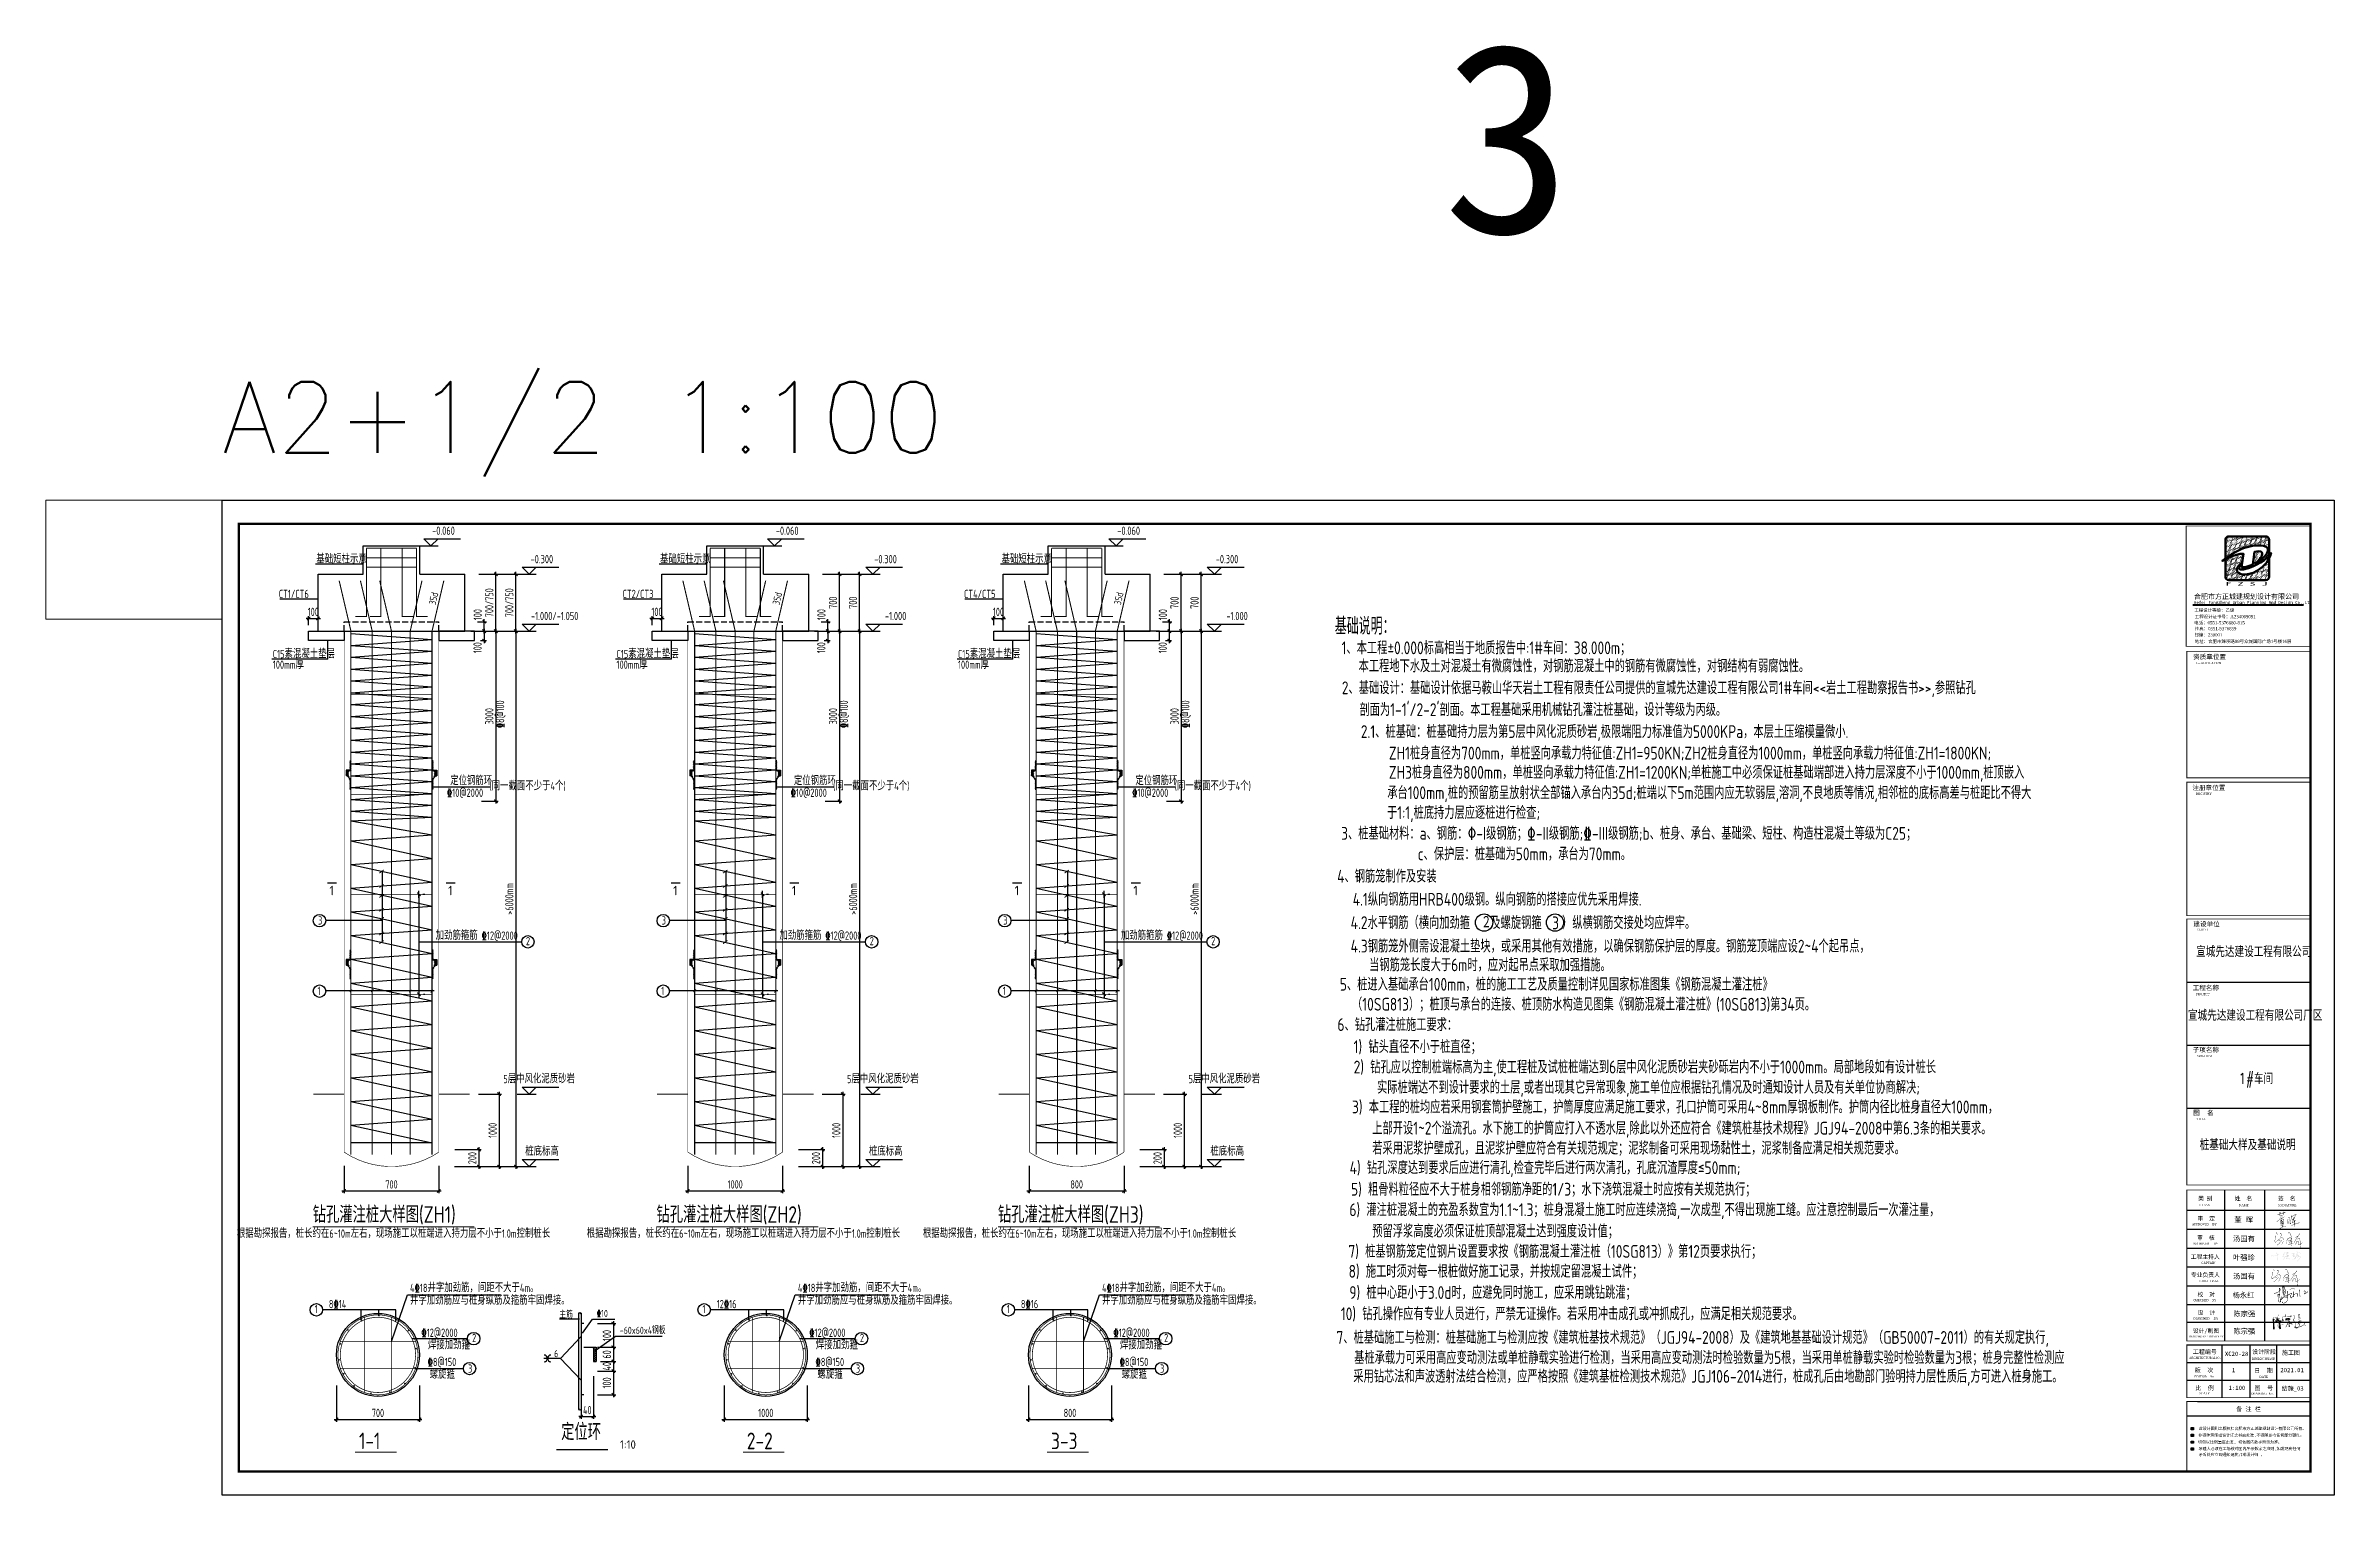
# Model space of a CAD drawing. Extents: x -3102990 to -851544, y -5293060 to -2540151.
# Drawn here: x -2548138 to -2451604, y -2672902 to -2611723 of the extents above; entities that cross this region are included whole.
import ezdxf
from ezdxf.enums import TextEntityAlignment as Align

# ---------------------------------------------------------------- set-up
doc = ezdxf.new("R2010")
doc.units = 0
doc.header["$LTSCALE"] = 1000
doc.header["$PDMODE"] = 1
doc.linetypes.add('DASH', pattern=[0.35, 0.25, -0.1])
doc.linetypes.add('DOTE', pattern=[2.42, 2, -0.2, 0.02, -0.2])
doc.layers.get('0').update_dxf_attribs({"linetype": 'CONTINUOUS'})
doc.layers.get('Defpoints').update_dxf_attribs({"linetype": 'CONTINUOUS'})
for name, color, linetype in [('1', 140, 'CONTINUOUS'), ('5', 7, 'CONTINUOUS'), ('6', 3, 'CONTINUOUS'), ('AXIS', 253, 'DOTE'), ('BEAM_CON', 4, 'CONTINUOUS'), ('COLU', 7, 'CONTINUOUS'), ('DIM', 3, 'CONTINUOUS'), ('HATCH', 254, 'CONTINUOUS'), ('NUM', 7, 'CONTINUOUS'), ('PUB_TEXT', 7, 'CONTINUOUS'), ('PUB_TITLE', 4, 'CONTINUOUS'), ('REIN', 1, 'CONTINUOUS'), ('TEXT', 7, 'CONTINUOUS'), ('THICK', 6, 'CONTINUOUS'), ('THIN', 7, 'CONTINUOUS'), ('WELD', 7, 'CONTINUOUS'), ('WIN', 3, 'CONTINUOUS'), ('外框线', 255, 'CONTINUOUS')]:
    doc.layers.add(name, color=color, linetype=linetype)
doc.layers.add('yichutu', color=7, linetype='CONTINUOUS', true_color=0xffffff, plot=False)
doc.styles.add('-黑体', font='simhei.ttf')
doc.styles.add('GHF', font='times.ttf')
doc.styles.add('HZTXT', font='txt.shx', dxfattribs={"width": 0.7, "height": 300, "bigfont": 'hztxt.shx'})
doc.styles.add('STYLE1', font='simhei.ttf', dxfattribs={"width": 0.8})
doc.styles.add('TSSD_Dimension', font='tssdeng.shx', dxfattribs={"width": 0.7, "bigfont": 'Hztxt.shx'})
doc.styles.add('TSSD_Label', font='tssdeng.shx', dxfattribs={"width": 0.75, "bigfont": 'hztxt.shx'})
doc.styles.add('TSSD_Norm', font='Tssdeng.shx', dxfattribs={"width": 0.75, "bigfont": 'hztxt.shx'})
doc.styles.add('TSSD_Rein', font='Tssdeng.shx', dxfattribs={"width": 0.75, "bigfont": 'hztxt.shx'})
doc.dimstyles.new('TSSD_10_100', dxfattribs={"dimtxt": 350, "dimasz": 100, "dimexe": 100, "dimexo": 250, "dimgap": 100, "dimtad": 1, "dimdec": 0, "dimlfac": 0.1, "dimzin": 0, "dimdsep": 46, "dimtxsty": 'TSSD_Dimension', "dimblk": 'ARCHTICK', "dimcen": 0, "dimdle": 100, "dimclrt": 7, "dimadec": 0, "dimazin": 0, "dimtfac": 1, "dimtdec": 0, "dimtix": 1, "dimtmove": 2, "dimatfit": 3, "dimldrblk": 'ARCHTICK', "dimfxl": 1, "dimtolj": 1, "dimtzin": 0, "dimarcsym": 0})
doc.dimstyles.new('TSSD_200_100', dxfattribs={"dimtxt": 350, "dimasz": 100, "dimexe": 100, "dimexo": 250, "dimgap": 100, "dimtad": 1, "dimdec": 0, "dimlfac": 2, "dimzin": 0, "dimdsep": 46, "dimtxsty": 'TSSD_Dimension', "dimblk": 'ARCHTICK', "dimcen": 0, "dimdle": 100, "dimclrt": 7, "dimadec": 0, "dimazin": 0, "dimtfac": 1, "dimtdec": 0, "dimtix": 1, "dimtmove": 2, "dimatfit": 3, "dimfxl": 1, "dimtolj": 1, "dimtzin": 0, "dimarcsym": 0})
doc.dimstyles.new('TSSD_25_100', dxfattribs={"dimtxt": 350, "dimasz": 100, "dimexe": 100, "dimexo": 250, "dimgap": 100, "dimtad": 1, "dimdec": 0, "dimlfac": 0.25, "dimzin": 0, "dimdsep": 46, "dimtxsty": 'TSSD_Dimension', "dimblk": 'ARCHTICK', "dimcen": 0, "dimdle": 100, "dimclrt": 7, "dimadec": 0, "dimazin": 0, "dimtfac": 1, "dimtdec": 0, "dimtix": 1, "dimtmove": 2, "dimatfit": 3, "dimfxl": 1, "dimtolj": 1, "dimtzin": 0, "dimarcsym": 0})
doc.dimstyles.new('TSSD_LEADER_STYLE_200.0', dxfattribs={"dimtxt": 700, "dimasz": 200, "dimexe": 200, "dimexo": 500, "dimgap": 0.09, "dimtad": 0, "dimtih": 1, "dimtoh": 1, "dimdec": 4, "dimzin": 0, "dimdsep": 46, "dimtxsty": 'Standard', "dimcen": 0.09, "dimdle": 200, "dimclrt": 7, "dimadec": 0, "dimazin": 0, "dimtfac": 1, "dimtdec": 4, "dimtofl": 0, "dimtmove": 0, "dimatfit": 3, "dimfxl": 1, "dimtolj": 1, "dimtzin": 0, "dimarcsym": 0})

msp = doc.modelspace()

# ---------------------------------------------------------------- texts
at = {"color": 3, "style": 'STYLE1'}
msp.add_text('3', height=8000, dxfattribs=at).set_placement((-2489204.61, -2619625.18))
at = {"layer": 'PUB_TEXT', "color": 3, "style": 'STYLE1'}
msp.add_text('结施_03', height=180.531, dxfattribs=at).set_placement((-2453818.79, -2668481.69))
at = {"layer": 'TEXT', "style": 'TSSD_Label', "width": 0.75}
for s, p in [('-0.060', (-2530881.21, -2632472.04)), ('-0.060', (-2516382.52, -2632472.04)), ('-0.060', (-2501978.17, -2632472.04)), ('-0.300', (-2526734.81, -2633672.04)), ('-0.300', (-2512236.12, -2633672.04)), ('-0.300', (-2497831.77, -2633672.04)), ('-1.000/-1.050', (-2525671.21, -2636072.04)), ('-1.000', (-2511837.24, -2636072.04)), ('-1.000', (-2497432.89, -2636072.04)), ('5层中风化泥质砂岩', (-2525816.45, -2655614.43)), ('5层中风化泥质砂岩', (-2511317.77, -2655614.43)), ('5层中风化泥质砂岩', (-2496913.41, -2655614.43)), ('桩底标高', (-2526496.82, -2658672.04)), ('桩底标高', (-2511998.13, -2658672.04)), ('桩底标高', (-2497593.77, -2658672.04)), ('根据勘探报告，桩长约在6~10m左右，现场施工以桩端进入持力层不小于1.0m控制桩长', (-2526860.71, -2662136.39)), ('根据勘探报告，桩长约在6~10m左右，现场施工以桩端进入持力层不小于1.0m控制桩长', (-2512101.95, -2662136.39)), ('根据勘探报告，桩长约在6~10m左右，现场施工以桩端进入持力层不小于1.0m控制桩长', (-2497923.97, -2662136.39))]:
    msp.add_text(s, height=350, dxfattribs=at).set_placement(p, align=Align.BOTTOM_RIGHT)
at = {"layer": 'TEXT'}
for s, height, style, width, p in [('基础短柱示意', 350, 'TSSD_Label', 0.75, (-2536724.22, -2633568.52, -48)), ('基础短柱示意', 350, 'TSSD_Label', 0.75, (-2522225.53, -2633568.52, -48)), ('基础短柱示意', 350, 'TSSD_Label', 0.75, (-2507821.17, -2633568.52, -48)), ('CT1/CT6', 350, 'TSSD_Label', 0.75, (-2538307.63, -2635035.63)), ('CT2/CT3', 350, 'TSSD_Label', 0.75, (-2523808.94, -2635035.63)), ('CT4/CT5', 350, 'TSSD_Label', 0.75, (-2509404.59, -2635035.63)), ('基础说明：', 720, 'HZTXT', 0.7, (-2493762.72, -2636577.58)), ('C15素混凝土垫层', 350, 'TSSD_Label', 0.75, (-2538561.49, -2637571.69, -48)), ('C15素混凝土垫层', 350, 'TSSD_Label', 0.75, (-2524062.8, -2637571.69, -48)), ('C15素混凝土垫层', 350, 'TSSD_Label', 0.75, (-2509658.44, -2637571.69, -48)), ('100mm厚', 350, 'TSSD_Label', 0.75, (-2538561.49, -2638020.59, -48)), ('100mm厚', 350, 'TSSD_Label', 0.75, (-2524062.8, -2638020.59, -48)), ('100mm厚', 350, 'TSSD_Label', 0.75, (-2509658.44, -2638020.59, -48)), ('本工程地下水及土对混凝土有微腐蚀性，对钢筋混凝土中的钢筋有微腐蚀性，对钢结构有弱腐蚀性。', 540, 'TSSD_Rein', 0.8, (-2492759.4, -2638171.11, 120)), ("剖面为1-1'/2-2'剖面。本工程基础采用机械钻孔灌注桩基础，设计等级为丙级。", 540, 'TSSD_Rein', 0.8, (-2492723.12, -2640014.12, 120)), ('2.1、桩基础：桩基础持力层为第5层中风化泥质砂岩,极限端阻力标准值为5000KPa，本层土压缩模量微小.', 540, 'TSSD_Rein', 0.8, (-2492665.91, -2640941.77, 120)), ('ZH1桩身直径为700mm，单桩竖向承载力特征值:ZH1=950KN;ZH2桩身直径为1000mm，单桩竖向承载力特征值:ZH1=1800KN;', 540, 'TSSD_Rein', 0.8, (-2491481.17, -2641849.59, 120)), ('ZH3桩身直径为800mm，单桩竖向承载力特征值:ZH1=1200KN;单桩施工中必须保证桩基础端部进入持力层深度不小于1000mm,桩顶嵌入', 540, 'TSSD_Rein', 0.8, (-2491481.17, -2642662.52, 120)), ('%%13210@2000', 350, 'TSSD_Label', 0.75, (-2531216.9, -2643427.24)), ('定位钢筋环', 350, 'TSSD_Label', 0.75, (-2531079.64, -2642926.53)), ('(同一截面不少于4个)', 350, 'TSSD_Label', 0.75, (-2529423.17, -2643142.84)), ('%%13210@2000', 350, 'TSSD_Label', 0.75, (-2516718.22, -2643427.24)), ('定位钢筋环', 350, 'TSSD_Label', 0.75, (-2516580.95, -2642926.53)), ('(同一截面不少于4个)', 350, 'TSSD_Label', 0.75, (-2514924.49, -2643142.84)), ('%%13210@2000', 350, 'TSSD_Label', 0.75, (-2502313.86, -2643427.24)), ('定位钢筋环', 350, 'TSSD_Label', 0.75, (-2502176.59, -2642926.53)), ('(同一截面不少于4个)', 350, 'TSSD_Label', 0.75, (-2500520.13, -2643142.84)), ('承台100mm,桩的预留筋呈放射状全部锚入承台内35d;桩端以下5m范围内应无软弱层,溶洞,不良地质等情况,相邻桩的底标高差与桩距比不得大', 540, 'TSSD_Rein', 0.8, (-2491548.23, -2643521.52, 120)), ('于1:1,桩底持力层应逐桩进行检查;', 540, 'TSSD_Rein', 0.8, (-2491560.56, -2644361.96, 120)), ('3、桩基础材料：a、钢筋：%%130-I级钢筋；%%131-II级钢筋;%%132-III级钢筋;b、桩身、承台、基础梁、短柱、构造柱混凝土等级为C25；', 540, 'TSSD_Rein', 0.8, (-2493495.87, -2645235.9, 120)), ('c、保护层：桩基础为50mm，承台为70mm。', 540, 'TSSD_Rein', 0.8, (-2490262.82, -2646102.81, 120)), ('4、钢筋笼制作及安装', 540, 'TSSD_Rein', 0.8, (-2493663.04, -2647045.95)), ('\u30004.1纵向钢筋用HRB400级钢。纵向钢筋的搭接应优先采用焊接.', 540, 'TSSD_Rein', 0.8, (-2493438.56, -2648018.15)), ('3', 350, 'TSSD_Label', 0.75, (-2536653.35, -2648816.78)), ('3', 350, 'TSSD_Label', 0.75, (-2522154.66, -2648816.78)), ('3', 350, 'TSSD_Label', 0.75, (-2507750.31, -2648816.78)), ('4.2水平钢筋（横向加劲箍\u3000\u3000及螺旋钢箍\u3000\u3000）纵横钢筋交接处均应焊牢。', 540, 'TSSD_Rein', 0.8, (-2493095.04, -2649004.16)), ('２', 540, 'TSSD_Rein', 0.8, (-2487588.78, -2648983.47)), ('3', 540, 'TSSD_Rein', 0.8, (-2484595.58, -2649015.11)), ('加劲筋箍筋 %%13212@2000', 350, 'TSSD_Label', 0.75, (-2531689.56, -2649456.18)), ('2', 350, 'TSSD_Label', 0.75, (-2527881.94, -2649686.56)), ('加劲筋箍筋 %%13212@2000', 350, 'TSSD_Label', 0.75, (-2517190.87, -2649456.18)), ('2', 350, 'TSSD_Label', 0.75, (-2513383.26, -2649686.56)), ('加劲筋箍筋 %%13212@2000', 350, 'TSSD_Label', 0.75, (-2502786.52, -2649456.18)), ('2', 350, 'TSSD_Label', 0.75, (-2498978.9, -2649686.56)), ('4.3钢筋笼外侧需设混凝土垫块，或采用其他有效措施，以确保钢筋保护层的厚度。钢筋笼顶端应设2~4个起吊点，', 540, 'TSSD_Rein', 0.8, (-2493095.04, -2649995.61)), ('当钢筋笼长度大于6m时，应对起吊点采取加强措施。', 540, 'TSSD_Rein', 0.8, (-2492311.56, -2650786.39)), ('1', 350, 'TSSD_Label', 0.75, (-2536673.89, -2651788.5)), ('1', 350, 'TSSD_Label', 0.75, (-2522175.2, -2651788.5)), ('1', 350, 'TSSD_Label', 0.75, (-2507770.85, -2651788.5)), ('5、桩进入基础承台100mm，桩的施工工艺及质量控制详见国家标准图集《钢筋混凝土灌注桩》', 540, 'TSSD_Rein', 0.8, (-2493551.11, -2651605.69)), ('6、钻孔灌注桩施工要求：', 540, 'TSSD_Rein', 0.8, (-2493652.11, -2653308.02)), ('   （10SG813）；桩顶与承台的连接、桩顶防水构造见图集《钢筋混凝土灌注桩》(10SG813)第34页。', 540, 'TSSD_Rein', 0.8, (-2493824.21, -2652448.43)), ('1) 钻头直径不小于桩直径；', 540, 'TSSD_Rein', 0.8, (-2492969.97, -2654241.1)), ('2) 钻孔应以控制桩端标高为主,使工程桩及试桩桩端达到6层中风化泥质砂岩夹砂砾岩内不小于1000mm。局部地段如有设计桩长', 540, 'TSSD_Rein', 0.8, (-2492966.26, -2655098.43)), ('实际桩端达不到设计要求的土层,或者出现其它异常现象,施工单位应根据钻孔情况及时通知设计人员及有关单位协商解决;  ', 540, 'TSSD_Rein', 0.8, (-2491980.87, -2655954.52)), ('3) 本工程的桩均应若采用钢套筒护壁施工，护筒厚度应满足施工要求，孔口护筒可采用4~8mm厚钢板制作。护筒内径比桩身直径大100mm，', 540, 'TSSD_Rein', 0.8, (-2493037.51, -2656784.32)), ('上部开设1~2个溢流孔。水下施工的护筒应打入不透水层,除此以外还应符合《建筑桩基技术规程》JGJ94-2008中第6.3条的相关要求。', 540, 'TSSD_Rein', 0.8, (-2492182.24, -2657679.33)), ('若采用泥浆护壁成孔，且泥浆护壁应符合有关规范规定；泥浆制备可采用现场黏性土，泥浆制备应满足相关规范要求。', 540, 'TSSD_Rein', 0.8, (-2492182.24, -2658523.1)), ('4) 钻孔深度达到要求后应进行清孔,检查完毕后进行两次清孔，孔底沉渣厚度≤50mm; ', 540, 'TSSD_Rein', 0.8, (-2493136.23, -2659347.09)), ('5) 粗骨料粒径应不大于桩身相邻钢筋净距的1/3；水下浇筑混凝土时应按有关规范执行；', 540, 'TSSD_Rein', 0.8, (-2493077.59, -2660257.31)), ('钻孔灌注桩大样图(ZH1)', 700, 'TSSD_Label', 0.8, (-2536875.28, -2661403.21)), ('钻孔灌注桩大样图(ZH2)', 700, 'TSSD_Label', 0.8, (-2522376.59, -2661403.21)), ('钻孔灌注桩大样图(ZH3)', 700, 'TSSD_Label', 0.8, (-2507972.24, -2661403.21)), ('6) 灌注桩混凝土的充盈系数宜为1.1~1.3；桩身混凝土施工时应连续浇捣,一次成型,不得出现施工缝。应注意控制最后一次灌注量，', 540, 'TSSD_Rein', 0.8, (-2493146.67, -2661122.11)), ('预留浮浆高度必须保证桩顶部混凝土达到强度设计值； ', 540, 'TSSD_Rein', 0.8, (-2492181.66, -2662026.01)), ('7) 桩基钢筋笼定位钢片设置要求按《钢筋混凝土灌注桩（10SG813）》第12页要求执行；', 540, 'TSSD_Rein', 0.8, (-2493188.84, -2662880.72)), ('8) 施工时须对每一根桩做好施工记录，并按规定留混凝土试件；', 540, 'TSSD_Rein', 0.8, (-2493180.05, -2663720.69)), ('4%%13218井字加劲筋，间距不大于4m。', 350, 'TSSD_Label', 0.75, (-2532772.91, -2664324.64)), ('4%%13218井字加劲筋，间距不大于4m。', 350, 'TSSD_Label', 0.75, (-2516412.38, -2664324.64)), ('4%%13218井字加劲筋，间距不大于4m。', 350, 'TSSD_Label', 0.75, (-2503581.74, -2664324.64)), ('9) 桩中心距小于3.0d时，应避免同时施工，应采用跳钻跳灌；', 540, 'TSSD_Rein', 0.8, (-2493150.16, -2664616.1)), ('1', 350, 'TSSD_Label', 0.75, (-2536793.04, -2665218.99)), ('8%%13214', 350, 'TSSD_Label', 0.75, (-2536196.95, -2665008.21)), ('井字加劲筋应与桩身纵筋及箍筋牢固焊接。', 350, 'TSSD_Label', 0.75, (-2532772.91, -2664853.52)), ('主筋', 300, 'TSSD_Rein', 0.7, (-2526470.75, -2665439.58)), ('%%13210', 300, 'TSSD_Rein', 0.7, (-2524893.84, -2665376.39)), ('1', 350, 'TSSD_Label', 0.75, (-2520432.51, -2665218.99)), ('12%%13216', 350, 'TSSD_Label', 0.75, (-2519836.42, -2665008.21)), ('井字加劲筋应与桩身纵筋及箍筋牢固焊接。', 350, 'TSSD_Label', 0.75, (-2516412.38, -2664853.52)), ('1', 350, 'TSSD_Label', 0.75, (-2507601.87, -2665218.99)), ('8%%13216', 350, 'TSSD_Label', 0.75, (-2507005.79, -2665008.21)), ('井字加劲筋应与桩身纵筋及箍筋牢固焊接。', 350, 'TSSD_Label', 0.75, (-2503581.74, -2664853.52)), ('10) 钻孔操作应有专业人员进行，严禁无证操作。若采用冲击成孔或冲抓成孔，应满足相关规范要求。', 540, 'TSSD_Rein', 0.8, (-2493509.89, -2665513.8)), ('%%13212@2000', 350, 'TSSD_Label', 0.75, (-2532293.61, -2666219.62)), ('2', 350, 'TSSD_Label', 0.75, (-2530154.8, -2666434.74)), ('-60x60x4钢板', 300, 'TSSD_Rein', 0.7, (-2523927.18, -2666091.71)), ('%%13212@2000', 350, 'TSSD_Label', 0.75, (-2515933.08, -2666219.62)), ('2', 350, 'TSSD_Label', 0.75, (-2513794.27, -2666434.74)), ('%%13212@2000', 350, 'TSSD_Label', 0.75, (-2503102.44, -2666219.62)), ('2', 350, 'TSSD_Label', 0.75, (-2500963.63, -2666434.74)), ('7、桩基础施工与检测：桩基础施工与检测应按《建筑桩基技术规范》（JGJ94-2008）及《建筑地基基础设计规范》（GB50007-2011）的有关规定执行,', 540, 'TSSD_Rein', 0.8, (-2493692.53, -2666511.96, 70.2)), ('焊接加劲箍', 350, 'TSSD_Label', 0.75, (-2532015.51, -2666737.72)), ('%%1328@150', 350, 'TSSD_Label', 0.75, (-2532030.59, -2667452.13)), ('6', 300, 'TSSD_Label', 0.7, (-2526693.51, -2667075.06)), ('焊接加劲箍', 350, 'TSSD_Label', 0.75, (-2515654.98, -2666737.72)), ('%%1328@150', 350, 'TSSD_Label', 0.75, (-2515670.06, -2667452.13)), ('焊接加劲箍', 350, 'TSSD_Label', 0.75, (-2502824.34, -2666737.72)), ('%%1328@150', 350, 'TSSD_Label', 0.75, (-2502839.42, -2667452.13)), ('基桩承载力可采用高应变动测法或单桩静载实验进行检测，当采用高应变动测法时检验数量为5根，当采用单桩静载实验时检验数量为3根；桩身完整性检测应', 540, 'TSSD_Rein', 0.8, (-2492947.02, -2667363, 70.2)), ('螺旋箍', 350, 'TSSD_Label', 0.75, (-2531945.79, -2667976.47)), ('3', 350, 'TSSD_Label', 0.75, (-2530326.42, -2667729.4)), ('螺旋箍', 350, 'TSSD_Label', 0.75, (-2515585.26, -2667976.47)), ('3', 350, 'TSSD_Label', 0.75, (-2513965.89, -2667729.4)), ('螺旋箍', 350, 'TSSD_Label', 0.75, (-2502754.62, -2667976.47)), ('3', 350, 'TSSD_Label', 0.75, (-2501135.26, -2667729.4)), ('采用钻芯法和声波透射法结合检测，应严格按照《建筑基桩检测技术规范》JGJ106-2014进行，桩成孔后由地勘部门验明持力层性质后,方可进入桩身施工。', 540, 'TSSD_Rein', 0.8, (-2492983.71, -2668153.35, 70.2)), ('1-1', 700, 'TSSD_Label', 0.8, (-2534924.74, -2670959.19)), ('2-2', 700, 'TSSD_Label', 0.8, (-2518564.21, -2670959.19)), ('3-3', 700, 'TSSD_Label', 0.8, (-2505733.58, -2670959.19))]:
    msp.add_text(s, height=height, dxfattribs=dict(at, style=style, width=width)).set_placement(p)
at = {"layer": 'TEXT', "style": 'TSSD_Rein', "width": 0.7}
for s, height, rotation, p in [('35d', 300, 77, (-2531693.17, -2635344.29)), ('35d', 300, 77, (-2517194.48, -2635344.29)), ('35d', 300, 77, (-2502790.13, -2635344.29)), ('%%1328@100', 350, 90, (-2528798.57, -2640514.98)), ('%%1328@100', 350, 90, (-2514299.88, -2640514.98)), ('%%1328@100', 350, 90, (-2499895.53, -2640514.98))]:
    msp.add_text(s, height=height, rotation=rotation, dxfattribs=at).set_placement(p)
at = {"layer": 'TEXT', "color": 1, "style": 'TSSD_Rein', "width": 0.8}
for s, p in [('1、本工程%%P0.000标高相当于地质报告中:1#车间：38.000m；', (-2493477.8, -2637405.81, 120)), ('2、基础设计：基础设计依据马鞍山华天岩土工程有限责任公司提供的宣城先达建设工程有限公司1#车间<<岩土工程勘察报告书>>,参照钻孔', (-2493466.79, -2639092.7, 120))]:
    msp.add_text(s, height=540, dxfattribs=at).set_placement(p)
at = {"layer": 'TEXT', "style": 'TSSD_Label', "width": 0.8}
msp.add_text('定位环', height=700, dxfattribs=at).set_placement((-2526398.49, -2670786.89), align=Align.BOTTOM_LEFT)
at = {"layer": 'TEXT', "color": 0, "linetype": 'ByBlock', "style": 'TSSD_Norm'}
msp.add_text('1:10', height=350, dxfattribs=at).set_placement((-2523915.79, -2671040.96), align=Align.BOTTOM_LEFT)
at = {"layer": 'THICK', "style": 'TSSD_Label'}
for p in [(-2536172.49, -2647578.66), (-2531166.43, -2647578.66), (-2521673.8, -2647578.66), (-2516667.74, -2647578.66), (-2507269.45, -2647578.66), (-2502263.38, -2647578.66)]:
    msp.add_text('1', height=400, dxfattribs=at).set_placement(p)
at = {"layer": 'WIN', "color": 3, "style": 'HZTXT', "width": 0.8}
msp.add_text('桩基础大样及基础说明', height=460, dxfattribs=at).set_placement((-2455256.54, -2658337.91), align=Align.CENTER)

# ---------------------------------------------------------------- blocks, each defined once
blk = doc.blocks.new('_ArchTick')
at = {"color": 0, "const_width": 0.5}
blk.add_lwpolyline([(-0.71, -0.71), (0.71, 0.71)], dxfattribs=at)
blk = doc.blocks.new('*D1799')
at = {"layer": 'Defpoints', "color": 0}
for p in [(-2531137, -2658312), (-2531141, -2659032), (-2529869, -2659032)]:
    blk.add_point(p, dxfattribs=at)
at = {"layer": 'DIM', "color": 0, "lineweight": -2}
for p, q in [((-2530887, -2658312), (-2529769, -2658312)), ((-2529869, -2658212), (-2529869, -2659132)), ((-2530891, -2659032), (-2529769, -2659032))]:
    blk.add_line(p, q, dxfattribs=at)
at = {"layer": 'DIM', "color": 0, "lineweight": -2, "xscale": 100, "yscale": 100, "zscale": 100}
for p, rotation in [((-2529869, -2658312), 90), ((-2529869, -2659032), 270)]:
    blk.add_blockref('_ArchTick', p, dxfattribs=dict(at, rotation=rotation))
at = {"layer": 'DIM', "color": 7, "insert": (-2530144, -2658672), "char_height": 350, "attachment_point": 5, "rotation": 90, "style": 'TSSD_Dimension'}
blk.add_mtext('\\A1;200', dxfattribs=at)
blk = doc.blocks.new('*D1800')
at = {"layer": 'Defpoints', "color": 0, "ltscale": 1.5}
for p in [(-2530183, -2636032), (-2529643, -2636032), (-2530183, -2636432)]:
    blk.add_point(p, dxfattribs=at)
at = {"layer": 'DIM', "color": 0, "lineweight": -2, "ltscale": 1.5}
for p, q in [((-2529933, -2636032), (-2529543, -2636032)), ((-2529643, -2636532), (-2529643, -2635932)), ((-2529933, -2636432), (-2529543, -2636432))]:
    blk.add_line(p, q, dxfattribs=at)
at = {"layer": 'DIM', "color": 0, "lineweight": -2, "ltscale": 1.5, "xscale": 100, "yscale": 100, "zscale": 100}
for p, rotation in [((-2529643, -2636032), 90), ((-2529643, -2636432), 270)]:
    blk.add_blockref('_ArchTick', p, dxfattribs=dict(at, rotation=rotation))
at = {"layer": 'DIM', "color": 7, "ltscale": 1.5, "insert": (-2529918, -2635733), "char_height": 350, "attachment_point": 5, "rotation": 90, "style": 'TSSD_Dimension'}
blk.add_mtext('\\A1;100', dxfattribs=at)
blk = doc.blocks.new('*D1801')
at = {"layer": 'Defpoints', "color": 0, "ltscale": 1.5}
for p in [(-2530122, -2634032), (-2529152, -2634032), (-2530122, -2636432)]:
    blk.add_point(p, dxfattribs=at)
at = {"layer": 'DIM', "color": 0, "lineweight": -2, "ltscale": 1.5}
for p, q in [((-2529872, -2634032), (-2529052, -2634032)), ((-2529152, -2636532), (-2529152, -2633932)), ((-2529872, -2636432), (-2529052, -2636432))]:
    blk.add_line(p, q, dxfattribs=at)
at = {"layer": 'DIM', "color": 0, "lineweight": -2, "ltscale": 1.5, "xscale": 100, "yscale": 100, "zscale": 100}
for p, rotation in [((-2529152, -2634032), 90), ((-2529152, -2636432), 270)]:
    blk.add_blockref('_ArchTick', p, dxfattribs=dict(at, rotation=rotation))
at = {"layer": 'DIM', "color": 7, "ltscale": 1.5, "insert": (-2529427, -2635232), "char_height": 350, "attachment_point": 5, "rotation": 90, "style": 'TSSD_Dimension'}
blk.add_mtext('\\A1;700/750', dxfattribs=at)
blk = doc.blocks.new('_DIMX')
blk.add_line((-150, 0), (150, 0))
at = {"const_width": 50}
blk.add_lwpolyline([(-70, -70), (70, 70)], dxfattribs=at)
blk = doc.blocks.new('*D1802')
at = {"layer": 'Defpoints', "color": 0}
for p in [(-2530135, -2655974), (-2530839, -2659032), (-2529014, -2659032)]:
    blk.add_point(p, dxfattribs=at)
at = {"layer": 'DIM', "color": 0, "lineweight": -2}
for p, q in [((-2529885, -2655974), (-2528914, -2655974)), ((-2529014, -2655874), (-2529014, -2659132)), ((-2530589, -2659032), (-2528914, -2659032))]:
    blk.add_line(p, q, dxfattribs=at)
at = {"layer": 'DIM', "color": 0, "lineweight": -2, "xscale": 100, "yscale": 100, "zscale": 100}
for p, rotation in [((-2529014, -2655974), 90), ((-2529014, -2659032), 270)]:
    blk.add_blockref('_ArchTick', p, dxfattribs=dict(at, rotation=rotation))
at = {"layer": 'DIM', "color": 7, "insert": (-2529289, -2657503), "char_height": 350, "attachment_point": 5, "rotation": 90, "style": 'TSSD_Dimension'}
blk.add_mtext('\\A1;1000', dxfattribs=at)
blk = doc.blocks.new('*D1803')
at = {"layer": 'Defpoints', "color": 0}
for p in [(-2535552, -2658745), (-2531556, -2658745), (-2531556, -2660058)]:
    blk.add_point(p, dxfattribs=at)
at = {"layer": 'DIM', "color": 0, "lineweight": -2}
for p, q in [((-2535552, -2658995), (-2535552, -2660158)), ((-2531556, -2658995), (-2531556, -2660158)), ((-2535652, -2660058), (-2531456, -2660058))]:
    blk.add_line(p, q, dxfattribs=at)
at = {"layer": 'DIM', "color": 0, "lineweight": -2, "xscale": 100, "yscale": 100, "zscale": 100, "rotation": 180}
blk.add_blockref('_ArchTick', (-2535552, -2660058), dxfattribs=at)
at = {"layer": 'DIM', "color": 0, "lineweight": -2, "xscale": 100, "yscale": 100, "zscale": 100}
blk.add_blockref('_ArchTick', (-2531556, -2660058), dxfattribs=at)
at = {"layer": 'DIM', "color": 7, "insert": (-2533554, -2659783), "char_height": 350, "attachment_point": 5, "style": 'TSSD_Dimension'}
blk.add_mtext('\\A1;700', dxfattribs=at)
blk = doc.blocks.new('*D1804')
at = {"layer": 'Defpoints', "color": 0}
for p in [(-2530014, -2636432), (-2530014, -2643612), (-2529152, -2643612)]:
    blk.add_point(p, dxfattribs=at)
at = {"layer": 'DIM', "color": 0, "lineweight": -2}
for p, q in [((-2529152, -2636332), (-2529152, -2643712)), ((-2529764, -2636432), (-2529052, -2636432)), ((-2529764, -2643612), (-2529052, -2643612))]:
    blk.add_line(p, q, dxfattribs=at)
at = {"layer": 'DIM', "color": 0, "lineweight": -2, "xscale": 100, "yscale": 100, "zscale": 100}
for p, rotation in [((-2529152, -2636432), 90), ((-2529152, -2643612), 270)]:
    blk.add_blockref('_ArchTick', p, dxfattribs=dict(at, rotation=rotation))
at = {"layer": 'DIM', "color": 7, "insert": (-2529427, -2640022), "char_height": 350, "attachment_point": 5, "rotation": 90, "style": 'TSSD_Dimension'}
blk.add_mtext('\\A1;3000', dxfattribs=at)
blk = doc.blocks.new('*D1805')
at = {"layer": 'Defpoints', "color": 0}
for p in [(-2530454, -2636432), (-2531098, -2659032), (-2528308, -2659032)]:
    blk.add_point(p, dxfattribs=at)
at = {"layer": 'DIM', "color": 0, "lineweight": -2}
for p, q in [((-2528308, -2636332), (-2528308, -2659132)), ((-2530204, -2636432), (-2528208, -2636432)), ((-2530848, -2659032), (-2528208, -2659032))]:
    blk.add_line(p, q, dxfattribs=at)
at = {"layer": 'DIM', "color": 0, "lineweight": -2, "xscale": 100, "yscale": 100, "zscale": 100}
for p, rotation in [((-2528308, -2636432), 90), ((-2528308, -2659032), 270)]:
    blk.add_blockref('_ArchTick', p, dxfattribs=dict(at, rotation=rotation))
at = {"layer": 'DIM', "color": 7, "insert": (-2528583, -2647732), "char_height": 350, "attachment_point": 5, "rotation": 90, "style": 'TSSD_Dimension'}
blk.add_mtext('\\A1;>6000mm', dxfattribs=at)
blk = doc.blocks.new('*D1806')
at = {"layer": 'Defpoints', "color": 0, "ltscale": 1.5}
for p in [(-2529778, -2634032), (-2528308, -2634032), (-2529778, -2636432)]:
    blk.add_point(p, dxfattribs=at)
at = {"layer": 'DIM', "color": 0, "lineweight": -2, "ltscale": 1.5}
for p, q in [((-2529528, -2634032), (-2528208, -2634032)), ((-2528308, -2636532), (-2528308, -2633932)), ((-2529528, -2636432), (-2528208, -2636432))]:
    blk.add_line(p, q, dxfattribs=at)
at = {"layer": 'DIM', "color": 0, "lineweight": -2, "ltscale": 1.5, "xscale": 100, "yscale": 100, "zscale": 100}
for p, rotation in [((-2528308, -2634032), 90), ((-2528308, -2636432), 270)]:
    blk.add_blockref('_ArchTick', p, dxfattribs=dict(at, rotation=rotation))
at = {"layer": 'DIM', "color": 7, "ltscale": 1.5, "insert": (-2528583, -2635232), "char_height": 350, "attachment_point": 5, "rotation": 90, "style": 'TSSD_Dimension'}
blk.add_mtext('\\A1;700/750', dxfattribs=at)
blk = doc.blocks.new('*D1807')
at = {"layer": 'Defpoints', "color": 0}
for p in [(-2535875, -2668016), (-2532375, -2668016), (-2532375, -2669702)]:
    blk.add_point(p, dxfattribs=at)
at = {"layer": 'DIM', "color": 0, "lineweight": -2}
for p, q in [((-2535875, -2668266), (-2535875, -2669802)), ((-2532375, -2668266), (-2532375, -2669802)), ((-2535975, -2669702), (-2532275, -2669702))]:
    blk.add_line(p, q, dxfattribs=at)
at = {"layer": 'DIM', "color": 0, "lineweight": -2, "xscale": 100, "yscale": 100, "zscale": 100, "rotation": 180}
blk.add_blockref('_ArchTick', (-2535875, -2669702), dxfattribs=at)
at = {"layer": 'DIM', "color": 0, "lineweight": -2, "xscale": 100, "yscale": 100, "zscale": 100}
blk.add_blockref('_ArchTick', (-2532375, -2669702), dxfattribs=at)
at = {"layer": 'DIM', "color": 7, "insert": (-2534125, -2669427), "char_height": 350, "attachment_point": 5, "style": 'TSSD_Dimension'}
blk.add_mtext('\\A1;700', dxfattribs=at)
blk = doc.blocks.new('*D1808')
at = {"layer": 'Defpoints', "color": 0}
for p in [(-2525120, -2665659), (-2525120, -2666659), (-2524195, -2666659)]:
    blk.add_point(p, dxfattribs=at)
at = {"layer": 'DIM', "color": 0, "lineweight": -2}
for p, q in [((-2524870, -2665659), (-2524095, -2665659)), ((-2524195, -2665559), (-2524195, -2666759)), ((-2524870, -2666659), (-2524095, -2666659))]:
    blk.add_line(p, q, dxfattribs=at)
at = {"layer": 'DIM', "color": 0, "lineweight": -2, "xscale": 100, "yscale": 100, "zscale": 100}
for p, rotation in [((-2524195, -2665659), 90), ((-2524195, -2666659), 270)]:
    blk.add_blockref('_ArchTick', p, dxfattribs=dict(at, rotation=rotation))
at = {"layer": 'DIM', "color": 7, "insert": (-2524470, -2666159), "char_height": 350, "attachment_point": 5, "rotation": 90, "style": 'TSSD_Dimension'}
blk.add_mtext('\\A1;100', dxfattribs=at)
blk = doc.blocks.new('*D1809')
at = {"layer": 'Defpoints', "color": 0}
for p in [(-2525120, -2666659), (-2524990, -2667259), (-2524195, -2667259)]:
    blk.add_point(p, dxfattribs=at)
at = {"layer": 'DIM', "color": 0, "lineweight": -2}
for p, q in [((-2524870, -2666659), (-2524095, -2666659)), ((-2524195, -2666559), (-2524195, -2667359)), ((-2524740, -2667259), (-2524095, -2667259))]:
    blk.add_line(p, q, dxfattribs=at)
at = {"layer": 'DIM', "color": 0, "lineweight": -2, "xscale": 100, "yscale": 100, "zscale": 100}
for p, rotation in [((-2524195, -2666659), 90), ((-2524195, -2667259), 270)]:
    blk.add_blockref('_ArchTick', p, dxfattribs=dict(at, rotation=rotation))
at = {"layer": 'DIM', "color": 7, "insert": (-2524470, -2666959), "char_height": 350, "attachment_point": 5, "rotation": 90, "style": 'TSSD_Dimension'}
blk.add_mtext('\\A1;60', dxfattribs=at)
blk = doc.blocks.new('*D1810')
at = {"layer": 'Defpoints', "color": 0}
for p in [(-2525120, -2667659), (-2524990, -2667259), (-2524195, -2667659)]:
    blk.add_point(p, dxfattribs=at)
at = {"layer": 'DIM', "color": 0, "lineweight": -2}
for p, q in [((-2524195, -2667259), (-2524195, -2667159)), ((-2524870, -2667659), (-2524095, -2667659)), ((-2524740, -2667259), (-2524095, -2667259)), ((-2524195, -2667259), (-2524195, -2667659)), ((-2524195, -2667659), (-2524195, -2667759))]:
    blk.add_line(p, q, dxfattribs=at)
at = {"layer": 'DIM', "color": 0, "lineweight": -2, "xscale": 100, "yscale": 100, "zscale": 100}
for p, rotation in [((-2524195, -2667259), 270), ((-2524195, -2667659), 90)]:
    blk.add_blockref('_ArchTick', p, dxfattribs=dict(at, rotation=rotation))
at = {"layer": 'DIM', "color": 7, "insert": (-2524470, -2667459), "char_height": 350, "attachment_point": 5, "rotation": 90, "style": 'TSSD_Dimension'}
blk.add_mtext('\\A1;40', dxfattribs=at)
blk = doc.blocks.new('*D1811')
at = {"layer": 'Defpoints', "color": 0}
for p in [(-2525120, -2667659), (-2525120, -2668659), (-2524195, -2668659)]:
    blk.add_point(p, dxfattribs=at)
at = {"layer": 'DIM', "color": 0, "lineweight": -2}
for p, q in [((-2524870, -2667659), (-2524095, -2667659)), ((-2524195, -2667559), (-2524195, -2668759)), ((-2524870, -2668659), (-2524095, -2668659))]:
    blk.add_line(p, q, dxfattribs=at)
at = {"layer": 'DIM', "color": 0, "lineweight": -2, "xscale": 100, "yscale": 100, "zscale": 100}
for p, rotation in [((-2524195, -2667659), 90), ((-2524195, -2668659), 270)]:
    blk.add_blockref('_ArchTick', p, dxfattribs=dict(at, rotation=rotation))
at = {"layer": 'DIM', "color": 7, "insert": (-2524470, -2668159), "char_height": 350, "attachment_point": 5, "rotation": 90, "style": 'TSSD_Dimension'}
blk.add_mtext('\\A1;100', dxfattribs=at)
blk = doc.blocks.new('*D1812')
at = {"layer": 'Defpoints', "color": 0}
for p in [(-2525036, -2667625), (-2525553, -2669025), (-2525036, -2669581)]:
    blk.add_point(p, dxfattribs=at)
at = {"layer": 'DIM', "color": 0, "lineweight": -2}
for p, q in [((-2525036, -2667875), (-2525036, -2669681)), ((-2525553, -2669581), (-2525653, -2669581)), ((-2525553, -2669275), (-2525553, -2669681)), ((-2525553, -2669581), (-2525036, -2669581)), ((-2525036, -2669581), (-2524936, -2669581))]:
    blk.add_line(p, q, dxfattribs=at)
at = {"layer": 'DIM', "color": 0, "lineweight": -2, "xscale": 100, "yscale": 100, "zscale": 100}
blk.add_blockref('_ArchTick', (-2525553, -2669581), dxfattribs=at)
at = {"layer": 'DIM', "color": 0, "lineweight": -2, "xscale": 100, "yscale": 100, "zscale": 100, "rotation": 180}
blk.add_blockref('_ArchTick', (-2525036, -2669581), dxfattribs=at)
at = {"layer": 'DIM', "color": 7, "insert": (-2525294, -2669306), "char_height": 350, "attachment_point": 5, "style": 'TSSD_Dimension'}
blk.add_mtext('\\A1;40', dxfattribs=at)
blk = doc.blocks.new('*D1797')
at = {"layer": 'Defpoints', "color": 0, "ltscale": 1.5}
for p in [(-2530054, -2636432), (-2530054, -2636832), (-2529649, -2636832)]:
    blk.add_point(p, dxfattribs=at)
at = {"layer": 'DIM', "color": 0, "lineweight": -2, "ltscale": 1.5}
for p, q in [((-2529649, -2636332), (-2529649, -2636932)), ((-2529804, -2636432), (-2529549, -2636432)), ((-2529804, -2636832), (-2529549, -2636832))]:
    blk.add_line(p, q, dxfattribs=at)
at = {"layer": 'DIM', "color": 0, "lineweight": -2, "ltscale": 1.5, "xscale": 100, "yscale": 100, "zscale": 100}
for p, rotation in [((-2529649, -2636432), 90), ((-2529649, -2636832), 270)]:
    blk.add_blockref('_ArchTick', p, dxfattribs=dict(at, rotation=rotation))
at = {"layer": 'DIM', "color": 7, "ltscale": 1.5, "insert": (-2529924, -2637131), "char_height": 350, "attachment_point": 5, "rotation": 90, "style": 'TSSD_Dimension'}
blk.add_mtext('\\A1;100', dxfattribs=at)
blk = doc.blocks.new('*D1798')
at = {"layer": 'Defpoints', "color": 0, "ltscale": 1.5}
for p in [(-2536654, -2635892), (-2537054, -2636432), (-2536654, -2636432)]:
    blk.add_point(p, dxfattribs=at)
at = {"layer": 'DIM', "color": 0, "lineweight": -2, "ltscale": 1.5}
for p, q in [((-2537054, -2635892), (-2537154, -2635892)), ((-2537054, -2636182), (-2537054, -2635792)), ((-2537054, -2635892), (-2536654, -2635892)), ((-2536654, -2636182), (-2536654, -2635792)), ((-2536654, -2635892), (-2536554, -2635892))]:
    blk.add_line(p, q, dxfattribs=at)
at = {"layer": 'DIM', "color": 0, "lineweight": -2, "ltscale": 1.5, "xscale": 100, "yscale": 100, "zscale": 100}
blk.add_blockref('_ArchTick', (-2537054, -2635892), dxfattribs=at)
at = {"layer": 'DIM', "color": 0, "lineweight": -2, "ltscale": 1.5, "xscale": 100, "yscale": 100, "zscale": 100, "rotation": 180}
blk.add_blockref('_ArchTick', (-2536654, -2635892), dxfattribs=at)
at = {"layer": 'DIM', "color": 7, "ltscale": 1.5, "insert": (-2536854, -2635617), "char_height": 350, "attachment_point": 5, "style": 'TSSD_Dimension'}
blk.add_mtext('\\A1;100', dxfattribs=at)
blk = doc.blocks.new('*D2160')
at = {"layer": 'Defpoints', "color": 0}
for p in [(-2519515, -2668016), (-2516015, -2668016), (-2516015, -2669702)]:
    blk.add_point(p, dxfattribs=at)
at = {"layer": 'DIM', "color": 0, "lineweight": -2}
for p, q in [((-2519515, -2668266), (-2519515, -2669802)), ((-2516015, -2668266), (-2516015, -2669802)), ((-2519615, -2669702), (-2515915, -2669702))]:
    blk.add_line(p, q, dxfattribs=at)
at = {"layer": 'DIM', "color": 0, "lineweight": -2, "xscale": 100, "yscale": 100, "zscale": 100, "rotation": 180}
blk.add_blockref('_ArchTick', (-2519515, -2669702), dxfattribs=at)
at = {"layer": 'DIM', "color": 0, "lineweight": -2, "xscale": 100, "yscale": 100, "zscale": 100}
blk.add_blockref('_ArchTick', (-2516015, -2669702), dxfattribs=at)
at = {"layer": 'DIM', "color": 7, "insert": (-2517765, -2669427), "char_height": 350, "attachment_point": 5, "style": 'TSSD_Dimension'}
blk.add_mtext('\\A1;1000', dxfattribs=at)
blk = doc.blocks.new('*D2163')
at = {"layer": 'Defpoints', "color": 0}
for p in [(-2516638, -2658312), (-2516642, -2659032), (-2515370, -2659032)]:
    blk.add_point(p, dxfattribs=at)
at = {"layer": 'DIM', "color": 0, "lineweight": -2}
for p, q in [((-2516388, -2658312), (-2515270, -2658312)), ((-2515370, -2658212), (-2515370, -2659132)), ((-2516392, -2659032), (-2515270, -2659032))]:
    blk.add_line(p, q, dxfattribs=at)
at = {"layer": 'DIM', "color": 0, "lineweight": -2, "xscale": 100, "yscale": 100, "zscale": 100}
for p, rotation in [((-2515370, -2658312), 90), ((-2515370, -2659032), 270)]:
    blk.add_blockref('_ArchTick', p, dxfattribs=dict(at, rotation=rotation))
at = {"layer": 'DIM', "color": 7, "insert": (-2515645, -2658672), "char_height": 350, "attachment_point": 5, "rotation": 90, "style": 'TSSD_Dimension'}
blk.add_mtext('\\A1;200', dxfattribs=at)
blk = doc.blocks.new('*D2164')
at = {"layer": 'Defpoints', "color": 0, "ltscale": 1.5}
for p in [(-2515684, -2636032), (-2515145, -2636032), (-2515684, -2636432)]:
    blk.add_point(p, dxfattribs=at)
at = {"layer": 'DIM', "color": 0, "lineweight": -2, "ltscale": 1.5}
for p, q in [((-2515434, -2636032), (-2515045, -2636032)), ((-2515145, -2636532), (-2515145, -2635932)), ((-2515434, -2636432), (-2515045, -2636432))]:
    blk.add_line(p, q, dxfattribs=at)
at = {"layer": 'DIM', "color": 0, "lineweight": -2, "ltscale": 1.5, "xscale": 100, "yscale": 100, "zscale": 100}
for p, rotation in [((-2515145, -2636032), 90), ((-2515145, -2636432), 270)]:
    blk.add_blockref('_ArchTick', p, dxfattribs=dict(at, rotation=rotation))
at = {"layer": 'DIM', "color": 7, "ltscale": 1.5, "insert": (-2515420, -2635733), "char_height": 350, "attachment_point": 5, "rotation": 90, "style": 'TSSD_Dimension'}
blk.add_mtext('\\A1;100', dxfattribs=at)
blk = doc.blocks.new('*D2165')
at = {"layer": 'Defpoints', "color": 0, "ltscale": 1.5}
for p in [(-2515624, -2634032), (-2514654, -2634032), (-2515624, -2636432)]:
    blk.add_point(p, dxfattribs=at)
at = {"layer": 'DIM', "color": 0, "lineweight": -2, "ltscale": 1.5}
for p, q in [((-2515374, -2634032), (-2514554, -2634032)), ((-2514654, -2636532), (-2514654, -2633932)), ((-2515374, -2636432), (-2514554, -2636432))]:
    blk.add_line(p, q, dxfattribs=at)
at = {"layer": 'DIM', "color": 0, "lineweight": -2, "ltscale": 1.5, "xscale": 100, "yscale": 100, "zscale": 100}
for p, rotation in [((-2514654, -2634032), 90), ((-2514654, -2636432), 270)]:
    blk.add_blockref('_ArchTick', p, dxfattribs=dict(at, rotation=rotation))
at = {"layer": 'DIM', "color": 7, "ltscale": 1.5, "insert": (-2514929, -2635232), "char_height": 350, "attachment_point": 5, "rotation": 90, "style": 'TSSD_Dimension'}
blk.add_mtext('\\A1;700', dxfattribs=at)
blk = doc.blocks.new('*D2166')
at = {"layer": 'Defpoints', "color": 0}
for p in [(-2515637, -2655974), (-2516341, -2659032), (-2514516, -2659032)]:
    blk.add_point(p, dxfattribs=at)
at = {"layer": 'DIM', "color": 0, "lineweight": -2}
for p, q in [((-2515387, -2655974), (-2514416, -2655974)), ((-2514516, -2655874), (-2514516, -2659132)), ((-2516091, -2659032), (-2514416, -2659032))]:
    blk.add_line(p, q, dxfattribs=at)
at = {"layer": 'DIM', "color": 0, "lineweight": -2, "xscale": 100, "yscale": 100, "zscale": 100}
for p, rotation in [((-2514516, -2655974), 90), ((-2514516, -2659032), 270)]:
    blk.add_blockref('_ArchTick', p, dxfattribs=dict(at, rotation=rotation))
at = {"layer": 'DIM', "color": 7, "insert": (-2514791, -2657503), "char_height": 350, "attachment_point": 5, "rotation": 90, "style": 'TSSD_Dimension'}
blk.add_mtext('\\A1;1000', dxfattribs=at)
blk = doc.blocks.new('*D2167')
at = {"layer": 'Defpoints', "color": 0}
for p in [(-2521053, -2658745), (-2517058, -2658745), (-2517058, -2660058)]:
    blk.add_point(p, dxfattribs=at)
at = {"layer": 'DIM', "color": 0, "lineweight": -2}
for p, q in [((-2521053, -2658995), (-2521053, -2660158)), ((-2517058, -2658995), (-2517058, -2660158)), ((-2521153, -2660058), (-2516958, -2660058))]:
    blk.add_line(p, q, dxfattribs=at)
at = {"layer": 'DIM', "color": 0, "lineweight": -2, "xscale": 100, "yscale": 100, "zscale": 100, "rotation": 180}
blk.add_blockref('_ArchTick', (-2521053, -2660058), dxfattribs=at)
at = {"layer": 'DIM', "color": 0, "lineweight": -2, "xscale": 100, "yscale": 100, "zscale": 100}
blk.add_blockref('_ArchTick', (-2517058, -2660058), dxfattribs=at)
at = {"layer": 'DIM', "color": 7, "insert": (-2519056, -2659783), "char_height": 350, "attachment_point": 5, "style": 'TSSD_Dimension'}
blk.add_mtext('\\A1;1000', dxfattribs=at)
blk = doc.blocks.new('*D2168')
at = {"layer": 'Defpoints', "color": 0}
for p in [(-2515515, -2636432), (-2515515, -2643612), (-2514654, -2643612)]:
    blk.add_point(p, dxfattribs=at)
at = {"layer": 'DIM', "color": 0, "lineweight": -2}
for p, q in [((-2514654, -2636332), (-2514654, -2643712)), ((-2515265, -2636432), (-2514554, -2636432)), ((-2515265, -2643612), (-2514554, -2643612))]:
    blk.add_line(p, q, dxfattribs=at)
at = {"layer": 'DIM', "color": 0, "lineweight": -2, "xscale": 100, "yscale": 100, "zscale": 100}
for p, rotation in [((-2514654, -2636432), 90), ((-2514654, -2643612), 270)]:
    blk.add_blockref('_ArchTick', p, dxfattribs=dict(at, rotation=rotation))
at = {"layer": 'DIM', "color": 7, "insert": (-2514929, -2640022), "char_height": 350, "attachment_point": 5, "rotation": 90, "style": 'TSSD_Dimension'}
blk.add_mtext('\\A1;3000', dxfattribs=at)
blk = doc.blocks.new('*D2169')
at = {"layer": 'Defpoints', "color": 0}
for p in [(-2515956, -2636432), (-2516599, -2659032), (-2513809, -2659032)]:
    blk.add_point(p, dxfattribs=at)
at = {"layer": 'DIM', "color": 0, "lineweight": -2}
for p, q in [((-2513809, -2636332), (-2513809, -2659132)), ((-2515706, -2636432), (-2513709, -2636432)), ((-2516349, -2659032), (-2513709, -2659032))]:
    blk.add_line(p, q, dxfattribs=at)
at = {"layer": 'DIM', "color": 0, "lineweight": -2, "xscale": 100, "yscale": 100, "zscale": 100}
for p, rotation in [((-2513809, -2636432), 90), ((-2513809, -2659032), 270)]:
    blk.add_blockref('_ArchTick', p, dxfattribs=dict(at, rotation=rotation))
at = {"layer": 'DIM', "color": 7, "insert": (-2514084, -2647732), "char_height": 350, "attachment_point": 5, "rotation": 90, "style": 'TSSD_Dimension'}
blk.add_mtext('\\A1;>6000mm', dxfattribs=at)
blk = doc.blocks.new('*D2170')
at = {"layer": 'Defpoints', "color": 0, "ltscale": 1.5}
for p in [(-2515279, -2634032), (-2513809, -2634032), (-2515279, -2636432)]:
    blk.add_point(p, dxfattribs=at)
at = {"layer": 'DIM', "color": 0, "lineweight": -2, "ltscale": 1.5}
for p, q in [((-2515029, -2634032), (-2513709, -2634032)), ((-2513809, -2636532), (-2513809, -2633932)), ((-2515029, -2636432), (-2513709, -2636432))]:
    blk.add_line(p, q, dxfattribs=at)
at = {"layer": 'DIM', "color": 0, "lineweight": -2, "ltscale": 1.5, "xscale": 100, "yscale": 100, "zscale": 100}
for p, rotation in [((-2513809, -2634032), 90), ((-2513809, -2636432), 270)]:
    blk.add_blockref('_ArchTick', p, dxfattribs=dict(at, rotation=rotation))
at = {"layer": 'DIM', "color": 7, "ltscale": 1.5, "insert": (-2514084, -2635232), "char_height": 350, "attachment_point": 5, "rotation": 90, "style": 'TSSD_Dimension'}
blk.add_mtext('\\A1;700', dxfattribs=at)
blk = doc.blocks.new('*D2161')
at = {"layer": 'Defpoints', "color": 0, "ltscale": 1.5}
for p in [(-2515556, -2636432), (-2515556, -2636832), (-2515150, -2636832)]:
    blk.add_point(p, dxfattribs=at)
at = {"layer": 'DIM', "color": 0, "lineweight": -2, "ltscale": 1.5}
for p, q in [((-2515150, -2636332), (-2515150, -2636932)), ((-2515306, -2636432), (-2515050, -2636432)), ((-2515306, -2636832), (-2515050, -2636832))]:
    blk.add_line(p, q, dxfattribs=at)
at = {"layer": 'DIM', "color": 0, "lineweight": -2, "ltscale": 1.5, "xscale": 100, "yscale": 100, "zscale": 100}
for p, rotation in [((-2515150, -2636432), 90), ((-2515150, -2636832), 270)]:
    blk.add_blockref('_ArchTick', p, dxfattribs=dict(at, rotation=rotation))
at = {"layer": 'DIM', "color": 7, "ltscale": 1.5, "insert": (-2515425, -2637131), "char_height": 350, "attachment_point": 5, "rotation": 90, "style": 'TSSD_Dimension'}
blk.add_mtext('\\A1;100', dxfattribs=at)
blk = doc.blocks.new('*D2162')
at = {"layer": 'Defpoints', "color": 0, "ltscale": 1.5}
for p in [(-2522156, -2635892), (-2522556, -2636432), (-2522156, -2636432)]:
    blk.add_point(p, dxfattribs=at)
at = {"layer": 'DIM', "color": 0, "lineweight": -2, "ltscale": 1.5}
for p, q in [((-2522556, -2635892), (-2522656, -2635892)), ((-2522556, -2636182), (-2522556, -2635792)), ((-2522556, -2635892), (-2522156, -2635892)), ((-2522156, -2636182), (-2522156, -2635792)), ((-2522156, -2635892), (-2522056, -2635892))]:
    blk.add_line(p, q, dxfattribs=at)
at = {"layer": 'DIM', "color": 0, "lineweight": -2, "ltscale": 1.5, "xscale": 100, "yscale": 100, "zscale": 100}
blk.add_blockref('_ArchTick', (-2522556, -2635892), dxfattribs=at)
at = {"layer": 'DIM', "color": 0, "lineweight": -2, "ltscale": 1.5, "xscale": 100, "yscale": 100, "zscale": 100, "rotation": 180}
blk.add_blockref('_ArchTick', (-2522156, -2635892), dxfattribs=at)
at = {"layer": 'DIM', "color": 7, "ltscale": 1.5, "insert": (-2522356, -2635617), "char_height": 350, "attachment_point": 5, "style": 'TSSD_Dimension'}
blk.add_mtext('\\A1;100', dxfattribs=at)
blk = doc.blocks.new('*D2171')
at = {"layer": 'Defpoints', "color": 0}
for p in [(-2506684, -2668016), (-2503184, -2668016), (-2503184, -2669702)]:
    blk.add_point(p, dxfattribs=at)
at = {"layer": 'DIM', "color": 0, "lineweight": -2}
for p, q in [((-2506684, -2668266), (-2506684, -2669802)), ((-2503184, -2668266), (-2503184, -2669802)), ((-2506784, -2669702), (-2503084, -2669702))]:
    blk.add_line(p, q, dxfattribs=at)
at = {"layer": 'DIM', "color": 0, "lineweight": -2, "xscale": 100, "yscale": 100, "zscale": 100, "rotation": 180}
blk.add_blockref('_ArchTick', (-2506684, -2669702), dxfattribs=at)
at = {"layer": 'DIM', "color": 0, "lineweight": -2, "xscale": 100, "yscale": 100, "zscale": 100}
blk.add_blockref('_ArchTick', (-2503184, -2669702), dxfattribs=at)
at = {"layer": 'DIM', "color": 7, "insert": (-2504934, -2669427), "char_height": 350, "attachment_point": 5, "style": 'TSSD_Dimension'}
blk.add_mtext('\\A1;800', dxfattribs=at)
blk = doc.blocks.new('*D2172')
at = {"layer": 'Defpoints', "color": 0}
for p in [(-2502234, -2658312), (-2502238, -2659032), (-2500966, -2659032)]:
    blk.add_point(p, dxfattribs=at)
at = {"layer": 'DIM', "color": 0, "lineweight": -2}
for p, q in [((-2501984, -2658312), (-2500866, -2658312)), ((-2500966, -2658212), (-2500966, -2659132)), ((-2501988, -2659032), (-2500866, -2659032))]:
    blk.add_line(p, q, dxfattribs=at)
at = {"layer": 'DIM', "color": 0, "lineweight": -2, "xscale": 100, "yscale": 100, "zscale": 100}
for p, rotation in [((-2500966, -2658312), 90), ((-2500966, -2659032), 270)]:
    blk.add_blockref('_ArchTick', p, dxfattribs=dict(at, rotation=rotation))
at = {"layer": 'DIM', "color": 7, "insert": (-2501241, -2658672), "char_height": 350, "attachment_point": 5, "rotation": 90, "style": 'TSSD_Dimension'}
blk.add_mtext('\\A1;200', dxfattribs=at)
blk = doc.blocks.new('*D2173')
at = {"layer": 'Defpoints', "color": 0, "ltscale": 1.5}
for p in [(-2501280, -2636032), (-2500740, -2636032), (-2501280, -2636432)]:
    blk.add_point(p, dxfattribs=at)
at = {"layer": 'DIM', "color": 0, "lineweight": -2, "ltscale": 1.5}
for p, q in [((-2501030, -2636032), (-2500640, -2636032)), ((-2500740, -2636532), (-2500740, -2635932)), ((-2501030, -2636432), (-2500640, -2636432))]:
    blk.add_line(p, q, dxfattribs=at)
at = {"layer": 'DIM', "color": 0, "lineweight": -2, "ltscale": 1.5, "xscale": 100, "yscale": 100, "zscale": 100}
for p, rotation in [((-2500740, -2636032), 90), ((-2500740, -2636432), 270)]:
    blk.add_blockref('_ArchTick', p, dxfattribs=dict(at, rotation=rotation))
at = {"layer": 'DIM', "color": 7, "ltscale": 1.5, "insert": (-2501015, -2635733), "char_height": 350, "attachment_point": 5, "rotation": 90, "style": 'TSSD_Dimension'}
blk.add_mtext('\\A1;100', dxfattribs=at)
blk = doc.blocks.new('*D2174')
at = {"layer": 'Defpoints', "color": 0, "ltscale": 1.5}
for p in [(-2501219, -2634032), (-2500249, -2634032), (-2501219, -2636432)]:
    blk.add_point(p, dxfattribs=at)
at = {"layer": 'DIM', "color": 0, "lineweight": -2, "ltscale": 1.5}
for p, q in [((-2500969, -2634032), (-2500149, -2634032)), ((-2500249, -2636532), (-2500249, -2633932)), ((-2500969, -2636432), (-2500149, -2636432))]:
    blk.add_line(p, q, dxfattribs=at)
at = {"layer": 'DIM', "color": 0, "lineweight": -2, "ltscale": 1.5, "xscale": 100, "yscale": 100, "zscale": 100}
for p, rotation in [((-2500249, -2634032), 90), ((-2500249, -2636432), 270)]:
    blk.add_blockref('_ArchTick', p, dxfattribs=dict(at, rotation=rotation))
at = {"layer": 'DIM', "color": 7, "ltscale": 1.5, "insert": (-2500524, -2635232), "char_height": 350, "attachment_point": 5, "rotation": 90, "style": 'TSSD_Dimension'}
blk.add_mtext('\\A1;700', dxfattribs=at)
blk = doc.blocks.new('*D2175')
at = {"layer": 'Defpoints', "color": 0}
for p in [(-2501232, -2655974), (-2501936, -2659032), (-2500111, -2659032)]:
    blk.add_point(p, dxfattribs=at)
at = {"layer": 'DIM', "color": 0, "lineweight": -2}
for p, q in [((-2500982, -2655974), (-2500011, -2655974)), ((-2500111, -2655874), (-2500111, -2659132)), ((-2501686, -2659032), (-2500011, -2659032))]:
    blk.add_line(p, q, dxfattribs=at)
at = {"layer": 'DIM', "color": 0, "lineweight": -2, "xscale": 100, "yscale": 100, "zscale": 100}
for p, rotation in [((-2500111, -2655974), 90), ((-2500111, -2659032), 270)]:
    blk.add_blockref('_ArchTick', p, dxfattribs=dict(at, rotation=rotation))
at = {"layer": 'DIM', "color": 7, "insert": (-2500386, -2657503), "char_height": 350, "attachment_point": 5, "rotation": 90, "style": 'TSSD_Dimension'}
blk.add_mtext('\\A1;1000', dxfattribs=at)
blk = doc.blocks.new('*D2176')
at = {"layer": 'Defpoints', "color": 0}
for p in [(-2506649, -2658745), (-2502653, -2658745), (-2502653, -2660058)]:
    blk.add_point(p, dxfattribs=at)
at = {"layer": 'DIM', "color": 0, "lineweight": -2}
for p, q in [((-2506649, -2658995), (-2506649, -2660158)), ((-2502653, -2658995), (-2502653, -2660158)), ((-2506749, -2660058), (-2502553, -2660058))]:
    blk.add_line(p, q, dxfattribs=at)
at = {"layer": 'DIM', "color": 0, "lineweight": -2, "xscale": 100, "yscale": 100, "zscale": 100, "rotation": 180}
blk.add_blockref('_ArchTick', (-2506649, -2660058), dxfattribs=at)
at = {"layer": 'DIM', "color": 0, "lineweight": -2, "xscale": 100, "yscale": 100, "zscale": 100}
blk.add_blockref('_ArchTick', (-2502653, -2660058), dxfattribs=at)
at = {"layer": 'DIM', "color": 7, "insert": (-2504651, -2659783), "char_height": 350, "attachment_point": 5, "style": 'TSSD_Dimension'}
blk.add_mtext('\\A1;800', dxfattribs=at)
blk = doc.blocks.new('*D2177')
at = {"layer": 'Defpoints', "color": 0}
for p in [(-2501111, -2636432), (-2501111, -2643612), (-2500249, -2643612)]:
    blk.add_point(p, dxfattribs=at)
at = {"layer": 'DIM', "color": 0, "lineweight": -2}
for p, q in [((-2500249, -2636332), (-2500249, -2643712)), ((-2500861, -2636432), (-2500149, -2636432)), ((-2500861, -2643612), (-2500149, -2643612))]:
    blk.add_line(p, q, dxfattribs=at)
at = {"layer": 'DIM', "color": 0, "lineweight": -2, "xscale": 100, "yscale": 100, "zscale": 100}
for p, rotation in [((-2500249, -2636432), 90), ((-2500249, -2643612), 270)]:
    blk.add_blockref('_ArchTick', p, dxfattribs=dict(at, rotation=rotation))
at = {"layer": 'DIM', "color": 7, "insert": (-2500524, -2640022), "char_height": 350, "attachment_point": 5, "rotation": 90, "style": 'TSSD_Dimension'}
blk.add_mtext('\\A1;3000', dxfattribs=at)
blk = doc.blocks.new('*D2178')
at = {"layer": 'Defpoints', "color": 0}
for p in [(-2501551, -2636432), (-2502195, -2659032), (-2499405, -2659032)]:
    blk.add_point(p, dxfattribs=at)
at = {"layer": 'DIM', "color": 0, "lineweight": -2}
for p, q in [((-2499405, -2636332), (-2499405, -2659132)), ((-2501301, -2636432), (-2499305, -2636432)), ((-2501945, -2659032), (-2499305, -2659032))]:
    blk.add_line(p, q, dxfattribs=at)
at = {"layer": 'DIM', "color": 0, "lineweight": -2, "xscale": 100, "yscale": 100, "zscale": 100}
for p, rotation in [((-2499405, -2636432), 90), ((-2499405, -2659032), 270)]:
    blk.add_blockref('_ArchTick', p, dxfattribs=dict(at, rotation=rotation))
at = {"layer": 'DIM', "color": 7, "insert": (-2499680, -2647732), "char_height": 350, "attachment_point": 5, "rotation": 90, "style": 'TSSD_Dimension'}
blk.add_mtext('\\A1;>6000mm', dxfattribs=at)
blk = doc.blocks.new('*D2179')
at = {"layer": 'Defpoints', "color": 0, "ltscale": 1.5}
for p in [(-2500875, -2634032), (-2499405, -2634032), (-2500875, -2636432)]:
    blk.add_point(p, dxfattribs=at)
at = {"layer": 'DIM', "color": 0, "lineweight": -2, "ltscale": 1.5}
for p, q in [((-2500625, -2634032), (-2499305, -2634032)), ((-2499405, -2636532), (-2499405, -2633932)), ((-2500625, -2636432), (-2499305, -2636432))]:
    blk.add_line(p, q, dxfattribs=at)
at = {"layer": 'DIM', "color": 0, "lineweight": -2, "ltscale": 1.5, "xscale": 100, "yscale": 100, "zscale": 100}
for p, rotation in [((-2499405, -2634032), 90), ((-2499405, -2636432), 270)]:
    blk.add_blockref('_ArchTick', p, dxfattribs=dict(at, rotation=rotation))
at = {"layer": 'DIM', "color": 7, "ltscale": 1.5, "insert": (-2499680, -2635232), "char_height": 350, "attachment_point": 5, "rotation": 90, "style": 'TSSD_Dimension'}
blk.add_mtext('\\A1;700', dxfattribs=at)
blk = doc.blocks.new('*D2180')
at = {"layer": 'Defpoints', "color": 0, "ltscale": 1.5}
for p in [(-2501151, -2636432), (-2501151, -2636832), (-2500746, -2636832)]:
    blk.add_point(p, dxfattribs=at)
at = {"layer": 'DIM', "color": 0, "lineweight": -2, "ltscale": 1.5}
for p, q in [((-2500746, -2636332), (-2500746, -2636932)), ((-2500901, -2636432), (-2500646, -2636432)), ((-2500901, -2636832), (-2500646, -2636832))]:
    blk.add_line(p, q, dxfattribs=at)
at = {"layer": 'DIM', "color": 0, "lineweight": -2, "ltscale": 1.5, "xscale": 100, "yscale": 100, "zscale": 100}
for p, rotation in [((-2500746, -2636432), 90), ((-2500746, -2636832), 270)]:
    blk.add_blockref('_ArchTick', p, dxfattribs=dict(at, rotation=rotation))
at = {"layer": 'DIM', "color": 7, "ltscale": 1.5, "insert": (-2501021, -2637131), "char_height": 350, "attachment_point": 5, "rotation": 90, "style": 'TSSD_Dimension'}
blk.add_mtext('\\A1;100', dxfattribs=at)
blk = doc.blocks.new('*D2181')
at = {"layer": 'Defpoints', "color": 0, "ltscale": 1.5}
for p in [(-2507751, -2635892), (-2508151, -2636432), (-2507751, -2636432)]:
    blk.add_point(p, dxfattribs=at)
at = {"layer": 'DIM', "color": 0, "lineweight": -2, "ltscale": 1.5}
for p, q in [((-2508151, -2635892), (-2508251, -2635892)), ((-2508151, -2636182), (-2508151, -2635792)), ((-2508151, -2635892), (-2507751, -2635892)), ((-2507751, -2636182), (-2507751, -2635792)), ((-2507751, -2635892), (-2507651, -2635892))]:
    blk.add_line(p, q, dxfattribs=at)
at = {"layer": 'DIM', "color": 0, "lineweight": -2, "ltscale": 1.5, "xscale": 100, "yscale": 100, "zscale": 100}
blk.add_blockref('_ArchTick', (-2508151, -2635892), dxfattribs=at)
at = {"layer": 'DIM', "color": 0, "lineweight": -2, "ltscale": 1.5, "xscale": 100, "yscale": 100, "zscale": 100, "rotation": 180}
blk.add_blockref('_ArchTick', (-2507751, -2635892), dxfattribs=at)
at = {"layer": 'DIM', "color": 7, "ltscale": 1.5, "insert": (-2507951, -2635617), "char_height": 350, "attachment_point": 5, "style": 'TSSD_Dimension'}
blk.add_mtext('\\A1;100', dxfattribs=at)
blk = doc.blocks.new('*U3139')
at = {"layer": 'PUB_TEXT', "style": 'STYLE1'}
blk.add_text('备 注 栏', height=180, dxfattribs=at).set_placement((503976, -819747))
blk = doc.blocks.new('*U3140')
for points in [[(694678, -16411), (694703, -16420), (694703, -16398)], [(694703, -16398), (694723, -16427), (694723, -16394)], [(694703, -16420), (694703, -16398), (694723, -16427)], [(694723, -16394), (694739, -16424), (694739, -16391)], [(694739, -16391), (694814, -16406), (694814, -16373)], [(694739, -16424), (694739, -16391), (694814, -16406)], [(694814, -16373), (694844, -16395), (694844, -16366)], [(694844, -16366), (694912, -16368), (694912, -16329)], [(694844, -16395), (694844, -16366), (694912, -16368)], [(694912, -16329), (694939, -16350), (694939, -16314)], [(694939, -16314), (694942, -16349), (694942, -16313)], [(694939, -16519), (694942, -16570), (694942, -16479)], [(694942, -16313), (694944, -16347), (694944, -16312)], [(694942, -16479), (694944, -16601), (694944, -16455)], [(694942, -16570), (694942, -16479), (694944, -16601)], [(694944, -16312), (694953, -16342), (694953, -16307)], [(694944, -16455), (694953, -16741), (694953, -16449)], [(694944, -16601), (694944, -16455), (694953, -16741)], [(694953, -16307), (694960, -16338), (694960, -16303)], [(694953, -16449), (694960, -16858), (694960, -16445)], [(694953, -16741), (694953, -16449), (694960, -16858)], [(694960, -16303), (694969, -16332), (694969, -16299)], [(694960, -16445), (694969, -16886), (694969, -16439)], [(694960, -16858), (694960, -16445), (694969, -16886)], [(694969, -16299), (694973, -16330), (694973, -16296)], [(694969, -16886), (694969, -16439), (694973, -16899)], [(694973, -16296), (694974, -16329), (694974, -16296)], [(694973, -16899), (694973, -16549), (694974, -16902)], [(694974, -16296), (694975, -16328), (694975, -16295)], [(694975, -16295), (694982, -16324), (694982, -16291)], [(694982, -16291), (694991, -16318), (694991, -16286)], [(694982, -16489), (694982, -16443), (694991, -16490)], [(694991, -16286), (694993, -16317), (694993, -16285)], [(694991, -16490), (694991, -16446), (694993, -16490)], [(694993, -16285), (695004, -16310), (695004, -16279)], [(694993, -16490), (694993, -16447), (695004, -16491)], [(695004, -16279), (695006, -16309), (695006, -16278)], [(695004, -16491), (695004, -16450), (695006, -16491)], [(695006, -16278), (695007, -16308), (695007, -16278)], [(695006, -16491), (695006, -16452), (695007, -16491)], [(695007, -16278), (695012, -16306), (695012, -16275)], [(695007, -16491), (695007, -16453), (695012, -16492)], [(695012, -16275), (695021, -16302), (695021, -16270)], [(695012, -16492), (695012, -16457), (695021, -16500)], [(695021, -16195), (695026, -16218), (695026, -16060)], [(695021, -16270), (695026, -16300), (695026, -16267)], [(695021, -16500), (695021, -16465), (695026, -16504)], [(695026, -16218), (695026, -16060), (695028, -16226)], [(695026, -16267), (695028, -16299), (695028, -16267)], [(695026, -16504), (695026, -16470), (695028, -16506)], [(695028, -16226), (695028, -16060), (695031, -16241)], [(695028, -16267), (695031, -16297), (695031, -16241)], [(695028, -16506), (695028, -16472), (695031, -16509)], [(695031, -16509), (695031, -16475), (695035, -16511)], [(695035, -16447), (695036, -16456), (695036, -16295)], [(695035, -16511), (695035, -16478), (695036, -16513)], [(695036, -16456), (695036, -16060), (695041, -16484)], [(695036, -16513), (695036, -16479), (695041, -16517)], [(695041, -16517), (695041, -16060), (695043, -16518)], [(695043, -16518), (695043, -16060), (695044, -16529)], [(695044, -16529), (695044, -16060), (695048, -16556)], [(695048, -16556), (695048, -16060), (695054, -16558)], [(695054, -16558), (695054, -16060), (695055, -16559)], [(695055, -16559), (695055, -16278), (695056, -16559)], [(695056, -16250), (695058, -16276), (695058, -16248)], [(695056, -16559), (695056, -16288), (695058, -16560)], [(695058, -16248), (695059, -16275), (695059, -16247)], [(695058, -16560), (695058, -16313), (695059, -16560)], [(695059, -16247), (695062, -16272), (695062, -16243)], [(695059, -16560), (695059, -16324), (695062, -16591)], [(695062, -16243), (695063, -16271), (695063, -16242)], [(695062, -16591), (695062, -16374), (695063, -16599)], [(695063, -16242), (695075, -16260), (695075, -16228)], [(695063, -16599), (695063, -16378), (695075, -16706)], [(695075, -16123), (695075, -16078), (695078, -16125)], [(695075, -16228), (695078, -16257), (695078, -16225)], [(695075, -16706), (695075, -16435), (695078, -16731)], [(695078, -16125), (695078, -16080), (695085, -16128)], [(695078, -16225), (695085, -16251), (695085, -16218)], [(695078, -16731), (695078, -16448), (695085, -16786)], [(695085, -16128), (695085, -16086), (695085, -16128)], [(695085, -16128), (695085, -16086), (695087, -16130)], [(695085, -16217), (695087, -16249), (695087, -16215)], [(695085, -16218), (695085, -16250), (695085, -16217)], [(695085, -16786), (695085, -16529), (695085, -16787)], [(695085, -16787), (695085, -16532), (695087, -16797)], [(695087, -16130), (695087, -16088), (695096, -16135)], [(695087, -16215), (695096, -16240), (695096, -16205)], [(695087, -16797), (695087, -16557), (695096, -16841)], [(695096, -16135), (695096, -16096), (695108, -16141)], [(695096, -16205), (695108, -16229), (695108, -16192)], [(695108, -16141), (695108, -16106), (695110, -16142)], [(695108, -16192), (695110, -16227), (695110, -16190)], [(695110, -16142), (695110, -16108), (695111, -16143)], [(695110, -16190), (695111, -16226), (695111, -16188)], [(695111, -16143), (695111, -16109), (695125, -16151)], [(695111, -16188), (695125, -16213), (695125, -16172)], [(695125, -16151), (695125, -16121), (695132, -16164)], [(695125, -16172), (695132, -16206), (695132, -16164)], [(695194, -16623), (695197, -16709), (695197, -16579)], [(695219, -16009), (695222, -16033), (695222, -15993)], [(695222, -15993), (695231, -16092), (695231, -15952)], [(695222, -16033), (695222, -15993), (695231, -16092)], [(695231, -16092), (695231, -15952), (695235, -16121)], [(695235, -16121), (695235, -15960), (695237, -16138)], [(695237, -16138), (695237, -15964), (695241, -16164)], [(695241, -16164), (695241, -15971), (695243, -16179)], [(695243, -16179), (695243, -15975), (695247, -16205)], [(695247, -16205), (695247, -15982), (695254, -16255)], [(695254, -16255), (695254, -16091), (695254, -16256)], [(695254, -16256), (695254, -16094), (695262, -16307)], [(695262, -16307), (695262, -16180), (695265, -16328)], [(695265, -16328), (695265, -16215), (695267, -16346)], [(695267, -16346), (695267, -16223), (695269, -16359)], [(695269, -16359), (695269, -16229), (695270, -16369)], [(695270, -15966), (695271, -16033), (695271, -15965)], [(695270, -16027), (695270, -15966), (695271, -16033)], [(695270, -16369), (695270, -16234), (695271, -16374)], [(695271, -15965), (695277, -16083), (695277, -15957)], [(695271, -16033), (695271, -15965), (695277, -16083)], [(695271, -16374), (695271, -16236), (695277, -16413)], [(695277, -15957), (695278, -16098), (695278, -15954)], [(695277, -16083), (695277, -15957), (695278, -16098)], [(695277, -16413), (695277, -16255), (695278, -16420)], [(695278, -15954), (695286, -16170), (695286, -15943)], [(695278, -16098), (695278, -15954), (695286, -16170)], [(695278, -16420), (695278, -16260), (695286, -16453)], [(695286, -15943), (695289, -16198), (695289, -15939)], [(695286, -16170), (695286, -15943), (695289, -16198)], [(695286, -16453), (695286, -16287), (695289, -16466)], [(695289, -15939), (695295, -16251), (695295, -15930)], [(695289, -16198), (695289, -15939), (695295, -16251)], [(695289, -16466), (695289, -16298), (695295, -16491)], [(695295, -16251), (695295, -15930), (695300, -16289)], [(695295, -16491), (695295, -16317), (695300, -16509)], [(695300, -16289), (695300, -15931), (695300, -16297)], [(695300, -16297), (695300, -15932), (695302, -16314)], [(695300, -16509), (695300, -16332), (695300, -16512)], [(695302, -16314), (695302, -16017), (695304, -16330)], [(695304, -16330), (695304, -16117), (695307, -16352)], [(695307, -16352), (695307, -16126), (695307, -16357)], [(695319, -16595), (695321, -16617), (695321, -16591)], [(695321, -15988), (695321, -15937), (695326, -15998)], [(695321, -16591), (695326, -16608), (695326, -16579)], [(695326, -15998), (695326, -15938), (695328, -16002)], [(695326, -16579), (695328, -16605), (695328, -16575)], [(695328, -16002), (695328, -15939), (695334, -16011)], [(695328, -16575), (695334, -16596), (695334, -16564)], [(695334, -16011), (695334, -15940), (695342, -16027)], [(695334, -16564), (695342, -16582), (695342, -16547)], [(695342, -16027), (695342, -15942), (695343, -16028)], [(695342, -16547), (695343, -16582), (695343, -16546)], [(695343, -16028), (695343, -15943), (695361, -16062)], [(695343, -16546), (695361, -16551), (695361, -16508)], [(695361, -16062), (695361, -15970), (695373, -16084)], [(695361, -16246), (695373, -16278), (695373, -16246)], [(695361, -16508), (695373, -16532), (695373, -16485)], [(695373, -16084), (695373, -15987), (695374, -16085)], [(695373, -16278), (695373, -16246), (695374, -16281)], [(695373, -16246), (695374, -16281), (695374, -16246)], [(695373, -16485), (695374, -16530), (695374, -16483)], [(695374, -16085), (695374, -15989), (695378, -16093)], [(695374, -16246), (695378, -16292), (695378, -16245)], [(695374, -16281), (695374, -16246), (695378, -16292)], [(695374, -16483), (695378, -16523), (695378, -16475)], [(695378, -16093), (695378, -15995), (695379, -16094)], [(695378, -16292), (695378, -16245), (695379, -16295)], [(695378, -16245), (695379, -16295), (695379, -16245)], [(695378, -16475), (695379, -16522), (695379, -16473)], [(695378, -16619), (695379, -16655), (695379, -16587)], [(695379, -16094), (695379, -15996), (695383, -16101)], [(695379, -16295), (695379, -16245), (695383, -16305)], [(695379, -16245), (695383, -16305), (695383, -16245)], [(695379, -16473), (695383, -16516), (695383, -16465)], [(695379, -16587), (695383, -16658), (695383, -16547)], [(695379, -16655), (695379, -16587), (695383, -16658)], [(695383, -16101), (695383, -16002), (695385, -16106)], [(695383, -16305), (695383, -16245), (695385, -16313)], [(695383, -16245), (695385, -16313), (695385, -16245)], [(695383, -16465), (695385, -16511), (695385, -16460)], [(695383, -16547), (695385, -16660), (695385, -16546)], [(695383, -16658), (695383, -16547), (695385, -16660)], [(695385, -16106), (695385, -16006), (695388, -16111)], [(695385, -16313), (695385, -16245), (695388, -16318)], [(695385, -16245), (695388, -16318), (695388, -16245)], [(695385, -16460), (695388, -16507), (695388, -16455)], [(695385, -16546), (695388, -16662), (695388, -16545)], [(695385, -16660), (695385, -16546), (695388, -16662)], [(695388, -16111), (695388, -16009), (695389, -16113)], [(695388, -16318), (695388, -16245), (695389, -16321)], [(695388, -16245), (695389, -16321), (695389, -16245)], [(695388, -16455), (695389, -16505), (695389, -16452)], [(695388, -16662), (695388, -16545), (695389, -16663)], [(695388, -16545), (695389, -16663), (695389, -16545)], [(695389, -16113), (695389, -16011), (695393, -16127)], [(695389, -16245), (695393, -16330), (695393, -16244)], [(695389, -16321), (695389, -16245), (695393, -16330)], [(695389, -16452), (695393, -16499), (695393, -16444)], [(695389, -16545), (695393, -16667), (695393, -16544)], [(695389, -16663), (695389, -16545), (695393, -16667)], [(695393, -16127), (695393, -16017), (695401, -16155)], [(695393, -16244), (695401, -16269), (695401, -16244)], [(695393, -16330), (695393, -16271), (695401, -16347)], [(695393, -16444), (695401, -16486), (695401, -16428)], [(695393, -16544), (695401, -16673), (695401, -16542)], [(695393, -16667), (695393, -16544), (695401, -16673)], [(695401, -16155), (695401, -16029), (695402, -16160)], [(695401, -16244), (695402, -16268), (695402, -16244)], [(695401, -16347), (695401, -16285), (695402, -16350)], [(695401, -16428), (695402, -16484), (695402, -16426)], [(695401, -16673), (695401, -16542), (695402, -16674)], [(695401, -16542), (695402, -16674), (695402, -16542)], [(695402, -16160), (695402, -16034), (695409, -16186)], [(695402, -16244), (695409, -16266), (695409, -16243)], [(695402, -16350), (695402, -16288), (695409, -16366)], [(695402, -16426), (695409, -16472), (695409, -16411)], [(695402, -16542), (695409, -16560), (695409, -16540)], [(695402, -16674), (695402, -16588), (695409, -16680)], [(695409, -16186), (695409, -16059), (695411, -16193)], [(695409, -16243), (695411, -16266), (695411, -16243)], [(695409, -16366), (695409, -16301), (695411, -16370)], [(695409, -16411), (695411, -16469), (695411, -16407)], [(695409, -16540), (695411, -16560), (695411, -16540)], [(695411, -16193), (695411, -16067), (695414, -16204)], [(695411, -16243), (695414, -16265), (695414, -16243)], [(695411, -16370), (695411, -16305), (695414, -16393)], [(695411, -16407), (695414, -16464), (695414, -16401)], [(695411, -16540), (695414, -16560), (695414, -16539)], [(695414, -16204), (695414, -16077), (695415, -16206)], [(695414, -16243), (695415, -16265), (695415, -16243)], [(695414, -16393), (695414, -16310), (695415, -16400)], [(695414, -16401), (695415, -16463), (695415, -16400)], [(695414, -16539), (695415, -16560), (695415, -16539)], [(695415, -16206), (695415, -16080), (695415, -16208)], [(695415, -16208), (695415, -16081), (695417, -16213)], [(695415, -16243), (695415, -16265), (695415, -16243)], [(695415, -16243), (695417, -16264), (695417, -16243)], [(695415, -16539), (695417, -16560), (695417, -16538)], [(695415, -16539), (695415, -16560), (695415, -16539)], [(695417, -16213), (695417, -16087), (695417, -16213)], [(695417, -16213), (695417, -16087), (695417, -16215)], [(695417, -16215), (695417, -16087), (695419, -16243)], [(695417, -16264), (695417, -16243), (695417, -16264)], [(695417, -16243), (695417, -16264), (695417, -16243)], [(695417, -16264), (695417, -16243), (695417, -16264)], [(695417, -16243), (695417, -16264), (695417, -16243)], [(695417, -16264), (695417, -16243), (695419, -16265)], [(695417, -16243), (695419, -16265), (695419, -16243)], [(695417, -16538), (695417, -16560), (695417, -16538)], [(695417, -16538), (695417, -16560), (695417, -16538)], [(695417, -16538), (695419, -16559), (695419, -16538)], [(695419, -16265), (695419, -16094), (695421, -16267)], [(695419, -16538), (695421, -16559), (695421, -16537)], [(695421, -16267), (695421, -16103), (695422, -16267)], [(695422, -16267), (695422, -16105), (695422, -16267)], [(695422, -16267), (695422, -16105), (695432, -16273)], [(695432, -16273), (695432, -16142), (695438, -16276)], [(695432, -16354), (695438, -16425), (695438, -16318)], [(695438, -16276), (695438, -16164), (695440, -16277)], [(695438, -16318), (695440, -16420), (695440, -16308)], [(695440, -16277), (695440, -16170), (695441, -16304)], [(695440, -16308), (695441, -16418), (695441, -16304)], [(695460, -16593), (695463, -16609), (695463, -16590)], [(695463, -16590), (695464, -16609), (695464, -16590)], [(695464, -16556), (695464, -16539), (695467, -16557)], [(695464, -16590), (695467, -16608), (695467, -16588)], [(695467, -16557), (695467, -16539), (695468, -16557)], [(695467, -16588), (695468, -16607), (695468, -16587)], [(695468, -16557), (695468, -16539), (695473, -16558)], [(695468, -16587), (695473, -16605), (695473, -16585)], [(695473, -16558), (695473, -16540), (695479, -16559)], [(695473, -16585), (695479, -16602), (695479, -16581)], [(695479, -16559), (695479, -16540), (695495, -16561)], [(695479, -16581), (695495, -16594), (695495, -16573)], [(695495, -16561), (695495, -16545), (695495, -16561)], [(695495, -16561), (695495, -16545), (695498, -16571)], [(695495, -16573), (695498, -16593), (695498, -16571)], [(695495, -16573), (695495, -16594), (695495, -16573)], [(695511, -16549), (695513, -16585), (695513, -16548)], [(695513, -16548), (695514, -16585), (695514, -16547)], [(695514, -16547), (695533, -16575), (695533, -16533)], [(695533, -16533), (695534, -16574), (695534, -16532)], [(695534, -16532), (695542, -16570), (695542, -16529)], [(695542, -16529), (695546, -16568), (695546, -16528)], [(695546, -16528), (695558, -16562), (695558, -16525)], [(695558, -16251), (695565, -16372), (695565, -16250)], [(695558, -16525), (695565, -16559), (695565, -16523)], [(695565, -16250), (695572, -16383), (695572, -16249)], [(695565, -16372), (695565, -16250), (695572, -16383)], [(695565, -16523), (695572, -16555), (695572, -16520)], [(695572, -16383), (695572, -16249), (695576, -16389)], [(695572, -16249), (695576, -16389), (695576, -16249)], [(695572, -16520), (695576, -16553), (695576, -16519)], [(695576, -16389), (695576, -16249), (695576, -16389)], [(695576, -16249), (695576, -16389), (695576, -16249)], [(695576, -16389), (695576, -16249), (695577, -16390)], [(695576, -16249), (695577, -16390), (695577, -16249)], [(695576, -16519), (695577, -16553), (695577, -16504)], [(695576, -16519), (695576, -16553), (695576, -16519)], [(695577, -16390), (695577, -16249), (695578, -16391)], [(695577, -16249), (695578, -16391), (695578, -16249)], [(695577, -16504), (695578, -16553), (695578, -16497)], [(695578, -16249), (695584, -16401), (695584, -16248)], [(695578, -16391), (695578, -16249), (695584, -16401)], [(695578, -16497), (695584, -16549), (695584, -16401)], [(695578, -16640), (695584, -16873), (695584, -16589)], [(695584, -16248), (695589, -16547), (695589, -16248)], [(695584, -16589), (695589, -16853), (695589, -16547)], [(695589, -16248), (695591, -16847), (695591, -16248)], [(695618, -16500), (695716, -16484), (695716, -16447)], [(695618, -16540), (695618, -16500), (695716, -16484)], [(695716, -16180), (695724, -16189), (695724, -16170)], [(695716, -16447), (695724, -16479), (695724, -16443)], [(695724, -16170), (695745, -16175), (695745, -16143)], [(695724, -16189), (695724, -16170), (695745, -16175)], [(695724, -16443), (695745, -16467), (695745, -16431)], [(695745, -16143), (695748, -16173), (695748, -16141)], [(695745, -16431), (695748, -16466), (695748, -16430)], [(695748, -16141), (695760, -16165), (695760, -16134)], [(695748, -16430), (695760, -16459), (695760, -16422)], [(695760, -16134), (695764, -16163), (695764, -16132)], [(695760, -16422), (695764, -16457), (695764, -16420)], [(695760, -16532), (695764, -16604), (695764, -16532)], [(695764, -16132), (695773, -16157), (695773, -16127)], [(695764, -16420), (695773, -16451), (695773, -16414)], [(695764, -16604), (695764, -16532), (695773, -16669)], [(695764, -16532), (695773, -16669), (695773, -16532)], [(695773, -16127), (695785, -16149), (695785, -16119)], [(695773, -16414), (695785, -16444), (695785, -16407)], [(695773, -16532), (695785, -16688), (695785, -16531)], [(695773, -16669), (695773, -16532), (695785, -16688)], [(695785, -16119), (695790, -16146), (695790, -16117)], [(695785, -16407), (695790, -16442), (695790, -16404)], [(695785, -16531), (695790, -16696), (695790, -16529)], [(695785, -16688), (695785, -16531), (695790, -16696)], [(695790, -16117), (695807, -16134), (695807, -16110)], [(695790, -16404), (695807, -16432), (695807, -16393)], [(695790, -16529), (695807, -16724), (695807, -16520)], [(695790, -16696), (695790, -16529), (695807, -16724)], [(695807, -16110), (695809, -16133), (695809, -16110)], [(695807, -16393), (695809, -16431), (695809, -16392)], [(695807, -16520), (695809, -16724), (695809, -16519)], [(695807, -16724), (695807, -16520), (695809, -16724)], [(695809, -16110), (695809, -16133), (695809, -16109)], [(695809, -16109), (695810, -16133), (695810, -16109)], [(695809, -16392), (695809, -16431), (695809, -16392)], [(695809, -16392), (695810, -16430), (695810, -16392)], [(695809, -16519), (695809, -16538), (695809, -16519)], [(695809, -16519), (695810, -16537), (695810, -16519)], [(695809, -16724), (695809, -16587), (695809, -16724)], [(695810, -16109), (695817, -16132), (695817, -16107)], [(695810, -16392), (695817, -16426), (695817, -16389)], [(695810, -16519), (695817, -16530), (695817, -16515)], [(695817, -16107), (695822, -16132), (695822, -16104)], [(695817, -16389), (695822, -16423), (695822, -16386)], [(695817, -16515), (695822, -16525), (695822, -16509)], [(695822, -16104), (695828, -16132), (695828, -16102)], [(695822, -16386), (695828, -16420), (695828, -16384)], [(695822, -16509), (695828, -16520), (695828, -16502)], [(695828, -16102), (695831, -16131), (695831, -16101)], [(695828, -16384), (695831, -16418), (695831, -16383)], [(695828, -16502), (695831, -16518), (695831, -16499)], [(695831, -16101), (695838, -16131), (695838, -16100)], [(695831, -16383), (695838, -16415), (695838, -16380)], [(695831, -16499), (695838, -16513), (695838, -16491)], [(695838, -16100), (695840, -16131), (695840, -16100)], [(695838, -16380), (695840, -16416), (695840, -16379)], [(695838, -16415), (695838, -16380), (695840, -16416)], [(695838, -16491), (695840, -16511), (695840, -16488)], [(695840, -16100), (695851, -16130), (695851, -16098)], [(695840, -16379), (695851, -16424), (695851, -16374)], [(695840, -16416), (695840, -16379), (695851, -16424)], [(695840, -16488), (695851, -16503), (695851, -16475)], [(695851, -16098), (695853, -16130), (695853, -16098)], [(695851, -16374), (695853, -16426), (695853, -16373)], [(695851, -16424), (695851, -16374), (695853, -16426)], [(695851, -16475), (695853, -16501), (695853, -16465)], [(695853, -16098), (695859, -16129), (695859, -16097)], [(695853, -16426), (695853, -16373), (695859, -16430)], [(695853, -16465), (695859, -16496), (695859, -16430)], [(695859, -16097), (695860, -16129), (695860, -16097)], [(695860, -16097), (695863, -16129), (695863, -16096)], [(695863, -16096), (695864, -16129), (695864, -16096)], [(695864, -16096), (695872, -16128), (695872, -16095)], [(695872, -16095), (695880, -16128), (695880, -16095)], [(695880, -16095), (695882, -16127), (695882, -16095)], [(695882, -16095), (695894, -16126), (695894, -16095)], [(695894, -16095), (695896, -16126), (695896, -16095)], [(695896, -16095), (695916, -16125), (695916, -16094)], [(695896, -16625), (695916, -16634), (695916, -16588)], [(695916, -16094), (695936, -16123), (695936, -16094)], [(695916, -16588), (695936, -16607), (695936, -16571)], [(695936, -16094), (695937, -16123), (695937, -16094)], [(695936, -16571), (695937, -16606), (695937, -16570)], [(695937, -16094), (695939, -16123), (695939, -16094)], [(695939, -16094), (695945, -16123), (695945, -16094)], [(695945, -16094), (695945, -16123), (695945, -16094)], [(695945, -16094), (695948, -16123), (695948, -16094)], [(695945, -16410), (695948, -16477), (695948, -16343)], [(695945, -16595), (695945, -16578), (695945, -16596)], [(695945, -16596), (695945, -16578), (695948, -16600)], [(695948, -16094), (695949, -16123), (695949, -16094)], [(695948, -16343), (695949, -16511), (695949, -16306)], [(695948, -16477), (695948, -16343), (695949, -16511)], [(695948, -16600), (695948, -16581), (695949, -16602)], [(695949, -16094), (695956, -16123), (695956, -16094)], [(695949, -16306), (695956, -16560), (695956, -16297)], [(695949, -16511), (695949, -16306), (695956, -16560)], [(695949, -16602), (695949, -16583), (695956, -16613)], [(695956, -16094), (695961, -16123), (695961, -16094)], [(695956, -16297), (695961, -16594), (695961, -16290)], [(695956, -16560), (695956, -16297), (695961, -16594)], [(695956, -16613), (695956, -16589), (695961, -16620)], [(695961, -16094), (695965, -16122), (695965, -16094)], [(695961, -16290), (695965, -16627), (695965, -16285)], [(695961, -16620), (695961, -16290), (695965, -16627)], [(695965, -16094), (695974, -16122), (695974, -16094)], [(695965, -16285), (695974, -16635), (695974, -16273)], [(695965, -16627), (695965, -16285), (695974, -16635)], [(695974, -16094), (695978, -16122), (695978, -16094)], [(695974, -16635), (695974, -16273), (695978, -16638)], [(695978, -16094), (695987, -16122), (695987, -16094)], [(695978, -16638), (695978, -16485), (695987, -16646)], [(695987, -16094), (695989, -16122), (695989, -16094)], [(695987, -16508), (695989, -16648), (695989, -16505)], [(695987, -16646), (695987, -16508), (695989, -16648)], [(695989, -16094), (695991, -16122), (695991, -16094)], [(695989, -16505), (695991, -16537), (695991, -16502)], [(695989, -16648), (695989, -16556), (695991, -16650)], [(695991, -16094), (695993, -16122), (695993, -16094)], [(695991, -16502), (695993, -16535), (695993, -16500)], [(695991, -16650), (695991, -16560), (695993, -16652)], [(695993, -16094), (695994, -16122), (695994, -16094)], [(695993, -16500), (695994, -16535), (695994, -16499)], [(695993, -16652), (695993, -16564), (695994, -16652)], [(695994, -16094), (696000, -16122), (696000, -16094)], [(695994, -16499), (696000, -16529), (696000, -16492)], [(696000, -16094), (696002, -16122), (696002, -16094)], [(696000, -16492), (696002, -16527), (696002, -16490)], [(696002, -16094), (696010, -16122), (696010, -16094)], [(696002, -16490), (696010, -16521), (696010, -16484)], [(696010, -16484), (696016, -16515), (696016, -16479)], [(696016, -16479), (696024, -16508), (696024, -16473)], [(696024, -16121), (696024, -16095), (696035, -16131)], [(696024, -16473), (696035, -16498), (696035, -16464)], [(696035, -16131), (696035, -16096), (696062, -16156)], [(696035, -16464), (696062, -16474), (696062, -16448)], [(696062, -16156), (696062, -16099), (696064, -16158)], [(696062, -16448), (696064, -16473), (696064, -16447)], [(696064, -16447), (696069, -16468), (696069, -16443)], [(696069, -16443), (696086, -16453), (696086, -16436)], [(696086, -16436), (696115, -16442), (696115, -16424)], [(696086, -16453), (696086, -16436), (696115, -16442)], [(696115, -16424), (696158, -16427), (696158, -16398)], [(696115, -16442), (696115, -16424), (696158, -16427)], [(696158, -16398), (696175, -16421), (696175, -16387)], [(696175, -16387), (696210, -16409), (696210, -16373)], [(696175, -16421), (696175, -16387), (696210, -16409)], [(696210, -16487), (696211, -16543), (696211, -16483)], [(696211, -16483), (696215, -16557), (696215, -16471)], [(696211, -16543), (696211, -16483), (696215, -16557)], [(696215, -16408), (696215, -16376), (696228, -16427)], [(696215, -16471), (696228, -16599), (696228, -16434)], [(696215, -16557), (696215, -16471), (696228, -16599)], [(696228, -16427), (696228, -16383), (696229, -16430)], [(696228, -16434), (696229, -16602), (696229, -16430)], [(696228, -16599), (696228, -16434), (696229, -16602)], [(696229, -16602), (696229, -16384), (696242, -16632)], [(696354, -16157), (696376, -16286), (696376, -16141)], [(696354, -16244), (696354, -16157), (696376, -16286)], [(696376, -16141), (696378, -16394), (696378, -16139)], [(696376, -16337), (696376, -16141), (696378, -16394)], [(696378, -16394), (696378, -16139), (696380, -16422)], [(696649, -16255), (696651, -16275), (696651, -16247)], [(696651, -16247), (696663, -16270), (696663, -16242)], [(696663, -16242), (696673, -16267), (696673, -16238)], [(696663, -16445), (696673, -16465), (696673, -16436)], [(696673, -16238), (696674, -16267), (696674, -16238)], [(696673, -16436), (696674, -16468), (696674, -16435)], [(696673, -16465), (696673, -16436), (696674, -16468)], [(696674, -16238), (696676, -16267), (696676, -16237)], [(696674, -16435), (696676, -16468), (696676, -16433)], [(696676, -16433), (696704, -16457), (696704, -16408)], [(696704, -16408), (696709, -16455), (696709, -16399)], [(696709, -16399), (696720, -16450), (696720, -16380)], [(696720, -16380), (696722, -16450), (696722, -16378)], [(696722, -16267), (696722, -16239), (696731, -16277)], [(696722, -16378), (696731, -16445), (696731, -16361)], [(696731, -16277), (696731, -16240), (696740, -16286)], [(696731, -16361), (696740, -16382), (696740, -16334)], [(696740, -16286), (696740, -16242), (696744, -16291)], [(696740, -16334), (696744, -16377), (696744, -16321)], [(696744, -16291), (696744, -16245), (696751, -16299)], [(696744, -16321), (696751, -16368), (696751, -16299)], [(696744, -16404), (696751, -16437), (696751, -16399)], [(696751, -16399), (696759, -16433), (696759, -16393)], [(696759, -16393), (696769, -16429), (696769, -16386)], [(696769, -16386), (696773, -16427), (696773, -16383)], [(696773, -16383), (696775, -16426), (696775, -16383)], [(696775, -16383), (696808, -16411), (696808, -16366)], [(696808, -16366), (696825, -16397), (696825, -16358)], [(696825, -16358), (696864, -16365), (696864, -16331)], [(696864, -16331), (696889, -16344), (696889, -16307)], [(696889, -16307), (696896, -16339), (696896, -16300)], [(696896, -16300), (696925, -16314), (696925, -16279)], [(694974, -16902), (694974, -16638), (694975, -16906)], [(694975, -16906), (694975, -16741), (694982, -16926)], [(694982, -16926), (694982, -16787), (694991, -16954)], [(694991, -16954), (694991, -16850), (694993, -16961)], [(694993, -16961), (694993, -16863), (695004, -16970)], [(695004, -16970), (695004, -16921), (695006, -16972)], [(695006, -16972), (695006, -16931), (695007, -16973)], [(695007, -16973), (695007, -16932), (695012, -16977)], [(695012, -16977), (695012, -16936), (695021, -16985)], [(695021, -16985), (695021, -16944), (695026, -16989)], [(695026, -16989), (695026, -16948), (695028, -16990)], [(695028, -16990), (695028, -16949), (695031, -16993)], [(695031, -16993), (695031, -16952), (695035, -16996)], [(695035, -16996), (695035, -16955), (695036, -16997)], [(695036, -16997), (695036, -16956), (695041, -17001)], [(695041, -17001), (695041, -16960), (695043, -17002)], [(695043, -17002), (695043, -16961), (695044, -17004)], [(695054, -16970), (695055, -16998), (695055, -16969)], [(695055, -16969), (695056, -16997), (695056, -16969)], [(695056, -16969), (695058, -16996), (695058, -16968)], [(695058, -16968), (695059, -16996), (695059, -16968)], [(695059, -16968), (695062, -16994), (695062, -16966)], [(695062, -16966), (695063, -16993), (695063, -16965)], [(695063, -16965), (695075, -16986), (695075, -16959)], [(695075, -16959), (695078, -16985), (695078, -16957)], [(695078, -16957), (695085, -16981), (695085, -16954)], [(695085, -16954), (695087, -16978), (695087, -16953)], [(695085, -16954), (695085, -16981), (695085, -16954)], [(695087, -16953), (695096, -16963), (695096, -16929)], [(695096, -16841), (695096, -16670), (695108, -16898)], [(695096, -16929), (695108, -16944), (695108, -16898)], [(695110, -16984), (695111, -16986), (695111, -16939)], [(695111, -16986), (695111, -16739), (695125, -16996)], [(695125, -16996), (695125, -16802), (695132, -17002)], [(695132, -17002), (695132, -16834), (695132, -17002)], [(695133, -16837), (695141, -16978), (695141, -16821)], [(695141, -16821), (695144, -16882), (695144, -16814)], [(695144, -16814), (695150, -16875), (695150, -16801)], [(695150, -16801), (695156, -16868), (695156, -16790)], [(695156, -16790), (695164, -16858), (695164, -16773)], [(695164, -16773), (695165, -16857), (695165, -16770)], [(695165, -16770), (695180, -16842), (695180, -16698)], [(695180, -16698), (695187, -16834), (695187, -16659)], [(695187, -16659), (695189, -16833), (695189, -16653)], [(695189, -16653), (695191, -16728), (695191, -16641)], [(695189, -16771), (695191, -16831), (695191, -16767)], [(695191, -16641), (695194, -16717), (695194, -16623)], [(695191, -16767), (695194, -16827), (695194, -16762)], [(695194, -16762), (695197, -16825), (695197, -16758)], [(695197, -16758), (695210, -16812), (695210, -16738)], [(695210, -16738), (695211, -16810), (695211, -16736)], [(695211, -16736), (695219, -16803), (695219, -16724)], [(695219, -16724), (695222, -16799), (695222, -16719)], [(695222, -16719), (695231, -16791), (695231, -16707)], [(695222, -17021), (695231, -17026), (695231, -16983)], [(695231, -16707), (695235, -16787), (695235, -16700)], [(695231, -16983), (695235, -17029), (695235, -16963)], [(695231, -17026), (695231, -16983), (695235, -17029)], [(695235, -16700), (695237, -16777), (695237, -16697)], [(695235, -16963), (695237, -17030), (695237, -16952)], [(695235, -17029), (695235, -16963), (695237, -17030)], [(695237, -16697), (695241, -16762), (695241, -16693)], [(695237, -16952), (695241, -17033), (695241, -16936)], [(695237, -17030), (695237, -16952), (695241, -17033)], [(695241, -16693), (695243, -16753), (695243, -16690)], [(695241, -17033), (695241, -16936), (695243, -17034)], [(695243, -16690), (695247, -16752), (695247, -16686)], [(695243, -17034), (695243, -16938), (695247, -17036)], [(695247, -16686), (695254, -16749), (695254, -16678)], [(695247, -17036), (695247, -16941), (695254, -17041)], [(695254, -16678), (695262, -16746), (695262, -16670)], [(695254, -16678), (695254, -16749), (695254, -16678)], [(695254, -17041), (695254, -16947), (695254, -17041)], [(695254, -17041), (695254, -16947), (695262, -17045)], [(695262, -16670), (695265, -16744), (695265, -16666)], [(695262, -17045), (695262, -16970), (695265, -17047)], [(695265, -16666), (695267, -16743), (695267, -16664)], [(695265, -17047), (695265, -16979), (695267, -17049)], [(695267, -16664), (695269, -16743), (695269, -16661)], [(695267, -17049), (695267, -16987), (695269, -17050)], [(695269, -16661), (695270, -16742), (695270, -16660)], [(695269, -17050), (695269, -16993), (695270, -17051)], [(695270, -16660), (695271, -16742), (695271, -16659)], [(695270, -17051), (695270, -16996), (695271, -17051)], [(695271, -16659), (695277, -16673), (695277, -16653)], [(695271, -17051), (695271, -16997), (695277, -17055)], [(695277, -16653), (695278, -16671), (695278, -16651)], [(695277, -17055), (695277, -17008), (695278, -17056)], [(695278, -16651), (695286, -16661), (695286, -16642)], [(695278, -16696), (695286, -16735), (695286, -16691)], [(695278, -17056), (695278, -17011), (695286, -17061)], [(695286, -16642), (695289, -16657), (695289, -16639)], [(695286, -16691), (695289, -16728), (695289, -16689)], [(695286, -17061), (695286, -17026), (695289, -17063)], [(695289, -16639), (695295, -16650), (695295, -16632)], [(695289, -16689), (695295, -16715), (695295, -16686)], [(695289, -17063), (695289, -17032), (695295, -17067)], [(695295, -16632), (695300, -16645), (695300, -16627)], [(695295, -16686), (695300, -16705), (695300, -16683)], [(695295, -17067), (695295, -17034), (695300, -17069)], [(695300, -16626), (695302, -16641), (695302, -16624)], [(695300, -16627), (695300, -16643), (695300, -16626)], [(695300, -16682), (695302, -16705), (695302, -16681)], [(695300, -16683), (695300, -16705), (695300, -16682)], [(695300, -17069), (695300, -17036), (695300, -17070)], [(695300, -17070), (695300, -17036), (695302, -17071)], [(695302, -16624), (695304, -16639), (695304, -16622)], [(695302, -16681), (695304, -16705), (695304, -16680)], [(695302, -17071), (695302, -17036), (695304, -17072)], [(695304, -16622), (695307, -16636), (695307, -16619)], [(695304, -16680), (695307, -16705), (695307, -16679)], [(695304, -17072), (695304, -17037), (695307, -17074)], [(695307, -16618), (695309, -16632), (695309, -16613)], [(695307, -16619), (695307, -16635), (695307, -16618)], [(695307, -16678), (695309, -16705), (695309, -16677)], [(695307, -16679), (695307, -16705), (695307, -16678)], [(695307, -17074), (695307, -17038), (695307, -17074)], [(695307, -17074), (695307, -17038), (695309, -17075)], [(695309, -16613), (695319, -16621), (695319, -16595)], [(695309, -16677), (695319, -16704), (695319, -16671)], [(695319, -16671), (695321, -16704), (695321, -16670)], [(695321, -16670), (695326, -16703), (695326, -16666)], [(695326, -16666), (695328, -16703), (695328, -16665)], [(695328, -16665), (695334, -16703), (695334, -16662)], [(695328, -17045), (695334, -17071), (695334, -17043)], [(695334, -16662), (695342, -16702), (695342, -16656)], [(695334, -17043), (695342, -17069), (695342, -17040)], [(695342, -16656), (695343, -16702), (695343, -16656)], [(695342, -17040), (695343, -17069), (695343, -17040)], [(695343, -16656), (695361, -16671), (695361, -16644)], [(695343, -17040), (695361, -17066), (695361, -17034)], [(695361, -16644), (695373, -16653), (695373, -16637)], [(695361, -17034), (695373, -17064), (695373, -17030)], [(695373, -16637), (695374, -16651), (695374, -16637)], [(695373, -17030), (695374, -17063), (695374, -17030)], [(695374, -16637), (695378, -16654), (695378, -16634)], [(695374, -16651), (695374, -16637), (695378, -16654)], [(695374, -17030), (695378, -17062), (695378, -17028)], [(695378, -16654), (695378, -16619), (695379, -16655)], [(695378, -17028), (695379, -17061), (695379, -17028)], [(695379, -17028), (695383, -17060), (695383, -17027)], [(695383, -17027), (695385, -17058), (695385, -17026)], [(695385, -17026), (695388, -17057), (695388, -17025)], [(695388, -17025), (695389, -17057), (695389, -17024)], [(695389, -17024), (695393, -17055), (695393, -17022)], [(695393, -17022), (695401, -17052), (695401, -17018)], [(695401, -17018), (695402, -17051), (695402, -17017)], [(695402, -17017), (695409, -17048), (695409, -17013)], [(695409, -16680), (695409, -16602), (695411, -16682)], [(695409, -17013), (695411, -17047), (695411, -17012)], [(695411, -16682), (695411, -16606), (695414, -16684)], [(695411, -17012), (695414, -17046), (695414, -17011)], [(695414, -16684), (695414, -16612), (695415, -16685)], [(695414, -16612), (695415, -16685), (695415, -16612)], [(695414, -17011), (695415, -17046), (695415, -17010)], [(695415, -16685), (695415, -16612), (695415, -16685)], [(695415, -16612), (695415, -16685), (695415, -16612)], [(695415, -16612), (695417, -16632), (695417, -16612)], [(695415, -16685), (695415, -16648), (695417, -16686)], [(695415, -17010), (695417, -17045), (695417, -17009)], [(695415, -17010), (695415, -17046), (695415, -17010)], [(695417, -16612), (695417, -16629), (695417, -16611)], [(695417, -16611), (695419, -16629), (695419, -16611)], [(695417, -16612), (695417, -16631), (695417, -16612)], [(695417, -16686), (695417, -16649), (695417, -16686)], [(695417, -16686), (695417, -16649), (695417, -16687)], [(695417, -16687), (695417, -16649), (695419, -16688)], [(695417, -17009), (695419, -17044), (695419, -17008)], [(695417, -17009), (695417, -17045), (695417, -17009)], [(695417, -17009), (695417, -17045), (695417, -17009)], [(695419, -16611), (695421, -16628), (695421, -16610)], [(695419, -16688), (695419, -16651), (695421, -16690)], [(695419, -17008), (695421, -17043), (695421, -17007)], [(695421, -16610), (695422, -16627), (695422, -16610)], [(695421, -16690), (695421, -16654), (695422, -16690)], [(695421, -17007), (695422, -17043), (695422, -17006)], [(695422, -16610), (695432, -16623), (695432, -16608)], [(695422, -16610), (695422, -16627), (695422, -16610)], [(695422, -16690), (695422, -16654), (695422, -16691)], [(695422, -16691), (695422, -16655), (695432, -16695)], [(695422, -17006), (695432, -17039), (695432, -17001)], [(695422, -17006), (695422, -17043), (695422, -17006)], [(695432, -16608), (695438, -16620), (695438, -16606)], [(695432, -16695), (695432, -16665), (695438, -16698)], [(695432, -17001), (695438, -17036), (695438, -16998)], [(695438, -16606), (695440, -16619), (695440, -16606)], [(695438, -16698), (695438, -16671), (695440, -16698)], [(695438, -16998), (695440, -17035), (695440, -16997)], [(695440, -16606), (695441, -16619), (695441, -16605)], [(695440, -16698), (695440, -16673), (695441, -16699)], [(695440, -16997), (695441, -17035), (695441, -16996)], [(695441, -16605), (695442, -16619), (695442, -16605)], [(695441, -16699), (695441, -16674), (695442, -16699)], [(695441, -16996), (695442, -17035), (695442, -16996)], [(695442, -16605), (695447, -16616), (695447, -16601)], [(695442, -16699), (695442, -16675), (695447, -16702)], [(695442, -16996), (695447, -17032), (695447, -16993)], [(695447, -16601), (695452, -16614), (695452, -16598)], [(695447, -16702), (695447, -16681), (695452, -16704)], [(695447, -16993), (695452, -17029), (695452, -16990)], [(695452, -16598), (695457, -16612), (695457, -16595)], [(695452, -16686), (695457, -16706), (695457, -16682)], [(695452, -16704), (695452, -16686), (695457, -16706)], [(695452, -16990), (695457, -17025), (695457, -16988)], [(695457, -16595), (695459, -16611), (695459, -16594)], [(695457, -16682), (695459, -16707), (695459, -16681)], [(695457, -16706), (695457, -16682), (695459, -16707)], [(695457, -16988), (695459, -17024), (695459, -16985)], [(695459, -16594), (695460, -16610), (695460, -16593)], [(695459, -16681), (695460, -16707), (695460, -16680)], [(695459, -16707), (695459, -16681), (695460, -16707)], [(695459, -16985), (695460, -17022), (695460, -16984)], [(695460, -16680), (695463, -16706), (695463, -16678)], [(695460, -16984), (695463, -17020), (695463, -16981)], [(695463, -16678), (695464, -16706), (695464, -16677)], [(695463, -16981), (695464, -17019), (695464, -16980)], [(695464, -16677), (695467, -16706), (695467, -16675)], [(695464, -16980), (695467, -17018), (695467, -16977)], [(695467, -16675), (695468, -16705), (695468, -16674)], [(695467, -16977), (695468, -17016), (695468, -16975)], [(695468, -16674), (695473, -16704), (695473, -16667)], [(695468, -16975), (695473, -17012), (695473, -16970)], [(695473, -16667), (695479, -16702), (695479, -16658)], [(695473, -16970), (695479, -17008), (695479, -16964)], [(695479, -16658), (695495, -16698), (695495, -16635)], [(695479, -16964), (695495, -16996), (695495, -16948)], [(695495, -16634), (695498, -16698), (695498, -16633)], [(695495, -16635), (695495, -16698), (695495, -16634)], [(695495, -16948), (695498, -16994), (695498, -16945)], [(695495, -16948), (695495, -16996), (695495, -16948)], [(695498, -16633), (695511, -16694), (695511, -16626)], [(695498, -16945), (695511, -16984), (695511, -16931)], [(695511, -16626), (695513, -16694), (695513, -16625)], [(695511, -16931), (695513, -16982), (695513, -16929)], [(695513, -16625), (695514, -16693), (695514, -16625)], [(695513, -16929), (695514, -16982), (695514, -16928)], [(695514, -16625), (695533, -16656), (695533, -16615)], [(695514, -16928), (695533, -16956), (695533, -16908)], [(695533, -16908), (695534, -16955), (695534, -16907)], [(695534, -16907), (695542, -16944), (695542, -16898)], [(695542, -16898), (695546, -16939), (695546, -16888)], [(695546, -16888), (695558, -16924), (695558, -16857)], [(695558, -16857), (695565, -16915), (695565, -16838)], [(695565, -16838), (695572, -16906), (695572, -16819)], [(695572, -16819), (695576, -16901), (695576, -16653)], [(695576, -16652), (695577, -16899), (695577, -16644)], [(695576, -16653), (695576, -16900), (695576, -16652)], [(695577, -16644), (695578, -16898), (695578, -16640)], [(695809, -16724), (695809, -16609), (695810, -16724)], [(695810, -16724), (695810, -16651), (695817, -16726)], [(695817, -16726), (695817, -16663), (695822, -16727)], [(695822, -16727), (695822, -16673), (695828, -16728)], [(695828, -16683), (695831, -16729), (695831, -16681)], [(695828, -16728), (695828, -16683), (695831, -16729)], [(695831, -16681), (695838, -16730), (695838, -16676)], [(695831, -16729), (695831, -16681), (695838, -16730)], [(695838, -16676), (695840, -16731), (695840, -16674)], [(695838, -16730), (695838, -16676), (695840, -16731)], [(695840, -16674), (695851, -16719), (695851, -16666)], [(695851, -16666), (695853, -16717), (695853, -16665)], [(695853, -16665), (695859, -16709), (695859, -16660)], [(695859, -16660), (695860, -16709), (695860, -16660)], [(695860, -16660), (695863, -16705), (695863, -16658)], [(695863, -16658), (695864, -16704), (695864, -16657)], [(695864, -16657), (695872, -16693), (695872, -16649)], [(695872, -16649), (695880, -16683), (695880, -16640)], [(695880, -16640), (695882, -16681), (695882, -16639)], [(695882, -16639), (695894, -16664), (695894, -16626)], [(695894, -16626), (695896, -16663), (695896, -16625)]]:
    blk.add_solid(points)
at = {"extrusion": (0, 0, -1)}
for points in [[(-694723, -16427), (-694723, -16394), (-694739, -16424)], [(-694814, -16406), (-694814, -16373), (-694844, -16395)], [(-694912, -16368), (-694912, -16329), (-694939, -16350)], [(-694939, -16350), (-694939, -16314), (-694942, -16349)], [(-694942, -16349), (-694942, -16313), (-694944, -16347)], [(-694944, -16347), (-694944, -16312), (-694953, -16342)], [(-694953, -16342), (-694953, -16307), (-694960, -16338)], [(-694960, -16338), (-694960, -16303), (-694969, -16332)], [(-694969, -16332), (-694969, -16299), (-694973, -16330)], [(-694969, -16439), (-694973, -16899), (-694973, -16440)], [(-694973, -16330), (-694973, -16296), (-694974, -16329)], [(-694973, -16549), (-694973, -16440), (-694974, -16541)], [(-694973, -16440), (-694974, -16541), (-694974, -16440)], [(-694973, -16549), (-694974, -16902), (-694974, -16638)], [(-694974, -16329), (-694974, -16296), (-694975, -16328)], [(-694974, -16541), (-694974, -16440), (-694975, -16533)], [(-694974, -16440), (-694975, -16533), (-694975, -16441)], [(-694975, -16328), (-694975, -16295), (-694982, -16324)], [(-694975, -16533), (-694975, -16441), (-694982, -16489)], [(-694975, -16441), (-694982, -16489), (-694982, -16443)], [(-694982, -16324), (-694982, -16291), (-694991, -16318)], [(-694982, -16443), (-694991, -16490), (-694991, -16446)], [(-694991, -16318), (-694991, -16286), (-694993, -16317)], [(-694991, -16446), (-694993, -16490), (-694993, -16447)], [(-694993, -16317), (-694993, -16285), (-695004, -16310)], [(-694993, -16447), (-695004, -16491), (-695004, -16450)], [(-695004, -16310), (-695004, -16279), (-695006, -16309)], [(-695004, -16450), (-695006, -16491), (-695006, -16452)], [(-695006, -16309), (-695006, -16278), (-695007, -16308)], [(-695006, -16452), (-695007, -16491), (-695007, -16453)], [(-695007, -16308), (-695007, -16278), (-695012, -16306)], [(-695007, -16453), (-695012, -16492), (-695012, -16457)], [(-695012, -16306), (-695012, -16275), (-695021, -16302)], [(-695012, -16457), (-695021, -16500), (-695021, -16465)], [(-695021, -16302), (-695021, -16270), (-695026, -16300)], [(-695021, -16465), (-695026, -16504), (-695026, -16470)], [(-695026, -16060), (-695028, -16226), (-695028, -16060)], [(-695026, -16300), (-695026, -16267), (-695028, -16299)], [(-695026, -16470), (-695028, -16506), (-695028, -16472)], [(-695028, -16060), (-695031, -16241), (-695031, -16060)], [(-695028, -16299), (-695028, -16267), (-695031, -16297)], [(-695028, -16472), (-695031, -16509), (-695031, -16475)], [(-695031, -16297), (-695031, -16060), (-695035, -16296)], [(-695031, -16060), (-695035, -16296), (-695035, -16060)], [(-695031, -16475), (-695035, -16511), (-695035, -16478)], [(-695035, -16296), (-695035, -16060), (-695036, -16295)], [(-695035, -16060), (-695036, -16295), (-695036, -16060)], [(-695035, -16478), (-695036, -16513), (-695036, -16479)], [(-695036, -16060), (-695041, -16484), (-695041, -16060)], [(-695036, -16479), (-695041, -16517), (-695041, -16484)], [(-695041, -16060), (-695043, -16518), (-695043, -16060)], [(-695043, -16060), (-695044, -16529), (-695044, -16060)], [(-695044, -16060), (-695048, -16556), (-695048, -16060)], [(-695048, -16060), (-695054, -16558), (-695054, -16060)], [(-695054, -16060), (-695055, -16559), (-695055, -16060)], [(-695055, -16278), (-695055, -16060), (-695056, -16278)], [(-695055, -16060), (-695056, -16278), (-695056, -16060)], [(-695055, -16278), (-695056, -16559), (-695056, -16288)], [(-695056, -16250), (-695056, -16060), (-695058, -16125)], [(-695056, -16060), (-695058, -16125), (-695058, -16062)], [(-695056, -16278), (-695056, -16250), (-695058, -16276)], [(-695056, -16288), (-695058, -16560), (-695058, -16313)], [(-695058, -16125), (-695058, -16062), (-695059, -16125)], [(-695058, -16062), (-695059, -16125), (-695059, -16063)], [(-695058, -16276), (-695058, -16248), (-695059, -16275)], [(-695058, -16313), (-695059, -16560), (-695059, -16324)], [(-695059, -16125), (-695059, -16063), (-695062, -16124)], [(-695059, -16063), (-695062, -16124), (-695062, -16066)], [(-695059, -16275), (-695059, -16247), (-695062, -16272)], [(-695059, -16324), (-695062, -16591), (-695062, -16374)], [(-695062, -16124), (-695062, -16066), (-695063, -16124)], [(-695062, -16066), (-695063, -16124), (-695063, -16067)], [(-695062, -16272), (-695062, -16243), (-695063, -16271)], [(-695062, -16374), (-695063, -16599), (-695063, -16378)], [(-695063, -16124), (-695063, -16067), (-695075, -16123)], [(-695063, -16067), (-695075, -16123), (-695075, -16078)], [(-695063, -16271), (-695063, -16242), (-695075, -16260)], [(-695063, -16378), (-695075, -16706), (-695075, -16435)], [(-695075, -16078), (-695078, -16125), (-695078, -16080)], [(-695075, -16260), (-695075, -16228), (-695078, -16257)], [(-695075, -16435), (-695078, -16731), (-695078, -16448)], [(-695078, -16080), (-695085, -16128), (-695085, -16086)], [(-695078, -16257), (-695078, -16225), (-695085, -16251)], [(-695078, -16448), (-695085, -16786), (-695085, -16529)], [(-695085, -16086), (-695085, -16128), (-695085, -16086)], [(-695085, -16086), (-695087, -16130), (-695087, -16088)], [(-695085, -16250), (-695085, -16217), (-695087, -16249)], [(-695085, -16251), (-695085, -16218), (-695085, -16250)], [(-695085, -16529), (-695085, -16787), (-695085, -16532)], [(-695085, -16532), (-695087, -16797), (-695087, -16557)], [(-695087, -16088), (-695096, -16135), (-695096, -16096)], [(-695087, -16249), (-695087, -16215), (-695096, -16240)], [(-695087, -16557), (-695096, -16841), (-695096, -16670)], [(-695096, -16096), (-695108, -16141), (-695108, -16106)], [(-695096, -16240), (-695096, -16205), (-695108, -16229)], [(-695108, -16106), (-695110, -16142), (-695110, -16108)], [(-695108, -16229), (-695108, -16192), (-695110, -16227)], [(-695110, -16108), (-695111, -16143), (-695111, -16109)], [(-695110, -16227), (-695110, -16190), (-695111, -16226)], [(-695111, -16109), (-695125, -16151), (-695125, -16121)], [(-695111, -16226), (-695111, -16188), (-695125, -16213)], [(-695125, -16121), (-695132, -16164), (-695132, -16127)], [(-695125, -16213), (-695125, -16172), (-695132, -16206)], [(-695132, -16206), (-695132, -16127), (-695132, -16206)], [(-695132, -16127), (-695132, -16206), (-695132, -16128)], [(-695132, -16206), (-695132, -16128), (-695133, -16206)], [(-695132, -16128), (-695133, -16206), (-695133, -16128)], [(-695133, -16206), (-695133, -16128), (-695141, -16198)], [(-695133, -16128), (-695141, -16198), (-695141, -16135)], [(-695141, -16198), (-695141, -16135), (-695144, -16195)], [(-695141, -16135), (-695144, -16195), (-695144, -16138)], [(-695144, -16195), (-695144, -16138), (-695150, -16171)], [(-695144, -16138), (-695150, -16171), (-695150, -16144)], [(-695150, -16171), (-695150, -16144), (-695156, -16149)], [(-695197, -16709), (-695197, -16579), (-695210, -16669)], [(-695197, -16579), (-695210, -16669), (-695210, -16606)], [(-695231, -15952), (-695235, -16121), (-695235, -15960)], [(-695235, -15960), (-695237, -16138), (-695237, -15964)], [(-695237, -15964), (-695241, -16164), (-695241, -15971)], [(-695241, -15971), (-695243, -16179), (-695243, -15975)], [(-695243, -15975), (-695247, -16205), (-695247, -15982)], [(-695247, -15982), (-695254, -16255), (-695254, -16091)], [(-695254, -16091), (-695254, -16256), (-695254, -16094)], [(-695254, -16094), (-695262, -16307), (-695262, -16180)], [(-695262, -16180), (-695265, -16328), (-695265, -16215)], [(-695265, -16215), (-695267, -16346), (-695267, -16223)], [(-695267, -16223), (-695269, -16359), (-695269, -16229)], [(-695269, -16229), (-695270, -16369), (-695270, -16234)], [(-695270, -16234), (-695271, -16374), (-695271, -16236)], [(-695271, -16236), (-695277, -16413), (-695277, -16255)], [(-695277, -16255), (-695278, -16420), (-695278, -16260)], [(-695278, -16260), (-695286, -16453), (-695286, -16287)], [(-695286, -16287), (-695289, -16466), (-695289, -16298)], [(-695289, -16298), (-695295, -16491), (-695295, -16317)], [(-695295, -15930), (-695300, -16289), (-695300, -15931)], [(-695295, -16317), (-695300, -16509), (-695300, -16332)], [(-695300, -15931), (-695300, -16297), (-695300, -15932)], [(-695300, -15932), (-695302, -16314), (-695302, -15932)], [(-695300, -16332), (-695300, -16512), (-695300, -16334)], [(-695300, -16512), (-695300, -16334), (-695302, -16512)], [(-695300, -16334), (-695302, -16512), (-695302, -16341)], [(-695302, -16017), (-695302, -15932), (-695304, -16014)], [(-695302, -15932), (-695304, -16014), (-695304, -15933)], [(-695302, -16017), (-695304, -16330), (-695304, -16117)], [(-695302, -16512), (-695302, -16341), (-695304, -16511)], [(-695302, -16341), (-695304, -16511), (-695304, -16347)], [(-695304, -16014), (-695304, -15933), (-695307, -16010)], [(-695304, -15933), (-695307, -16010), (-695307, -15933)], [(-695304, -16117), (-695307, -16352), (-695307, -16126)], [(-695304, -16511), (-695304, -16347), (-695307, -16511)], [(-695304, -16347), (-695307, -16511), (-695307, -16355)], [(-695307, -16010), (-695307, -15933), (-695307, -16010)], [(-695307, -15933), (-695307, -16010), (-695307, -15933)], [(-695307, -16010), (-695307, -15933), (-695309, -16006)], [(-695307, -15933), (-695309, -16006), (-695309, -15934)], [(-695307, -16126), (-695307, -16357), (-695307, -16128)], [(-695307, -16511), (-695307, -16128), (-695309, -16510)], [(-695307, -16128), (-695309, -16510), (-695309, -16136)], [(-695307, -16511), (-695307, -16355), (-695307, -16511)], [(-695307, -16355), (-695307, -16511), (-695307, -16357)], [(-695309, -16006), (-695309, -15934), (-695319, -15991)], [(-695309, -15934), (-695319, -15991), (-695319, -15936)], [(-695309, -16510), (-695309, -16136), (-695319, -16507)], [(-695309, -16136), (-695319, -16507), (-695319, -16169)], [(-695319, -15991), (-695319, -15936), (-695321, -15988)], [(-695319, -15936), (-695321, -15988), (-695321, -15937)], [(-695319, -16507), (-695319, -16169), (-695321, -16507)], [(-695319, -16169), (-695321, -16507), (-695321, -16177)], [(-695321, -15937), (-695326, -15998), (-695326, -15938)], [(-695321, -16507), (-695321, -16177), (-695326, -16505)], [(-695321, -16177), (-695326, -16505), (-695326, -16196)], [(-695321, -16617), (-695321, -16591), (-695326, -16608)], [(-695326, -15938), (-695328, -16002), (-695328, -15939)], [(-695326, -16505), (-695326, -16385), (-695328, -16505)], [(-695326, -16385), (-695328, -16505), (-695328, -16419)], [(-695326, -16608), (-695326, -16579), (-695328, -16605)], [(-695328, -15939), (-695334, -16011), (-695334, -15940)], [(-695328, -16505), (-695328, -16419), (-695334, -16503)], [(-695328, -16605), (-695328, -16575), (-695334, -16596)], [(-695334, -15940), (-695342, -16027), (-695342, -15942)], [(-695334, -16596), (-695334, -16564), (-695342, -16582)], [(-695342, -15942), (-695343, -16028), (-695343, -15943)], [(-695342, -16582), (-695342, -16547), (-695343, -16582)], [(-695343, -15943), (-695361, -16062), (-695361, -15970)], [(-695343, -16582), (-695343, -16546), (-695361, -16551)], [(-695361, -15970), (-695373, -16084), (-695373, -15987)], [(-695361, -16551), (-695361, -16508), (-695373, -16532)], [(-695373, -15987), (-695374, -16085), (-695374, -15989)], [(-695373, -16532), (-695373, -16485), (-695374, -16530)], [(-695374, -15989), (-695378, -16093), (-695378, -15995)], [(-695374, -16530), (-695374, -16483), (-695378, -16523)], [(-695378, -15995), (-695379, -16094), (-695379, -15996)], [(-695378, -16523), (-695378, -16475), (-695379, -16522)], [(-695379, -15996), (-695383, -16101), (-695383, -16002)], [(-695379, -16522), (-695379, -16473), (-695383, -16516)], [(-695383, -16002), (-695385, -16106), (-695385, -16006)], [(-695383, -16516), (-695383, -16465), (-695385, -16511)], [(-695385, -16006), (-695388, -16111), (-695388, -16009)], [(-695385, -16511), (-695385, -16460), (-695388, -16507)], [(-695388, -16009), (-695389, -16113), (-695389, -16011)], [(-695388, -16507), (-695388, -16455), (-695389, -16505)], [(-695389, -16011), (-695393, -16127), (-695393, -16017)], [(-695389, -16505), (-695389, -16452), (-695393, -16499)], [(-695393, -16017), (-695401, -16155), (-695401, -16029)], [(-695393, -16271), (-695393, -16244), (-695401, -16269)], [(-695393, -16271), (-695401, -16347), (-695401, -16285)], [(-695393, -16499), (-695393, -16444), (-695401, -16486)], [(-695401, -16029), (-695402, -16160), (-695402, -16034)], [(-695401, -16269), (-695401, -16244), (-695402, -16268)], [(-695401, -16285), (-695402, -16350), (-695402, -16288)], [(-695401, -16486), (-695401, -16428), (-695402, -16484)], [(-695402, -16034), (-695409, -16186), (-695409, -16059)], [(-695402, -16268), (-695402, -16244), (-695409, -16266)], [(-695402, -16288), (-695409, -16366), (-695409, -16301)], [(-695402, -16484), (-695402, -16426), (-695409, -16472)], [(-695402, -16588), (-695402, -16542), (-695409, -16560)], [(-695402, -16588), (-695409, -16680), (-695409, -16602)], [(-695409, -16059), (-695411, -16193), (-695411, -16067)], [(-695409, -16266), (-695409, -16243), (-695411, -16266)], [(-695409, -16301), (-695411, -16370), (-695411, -16305)], [(-695409, -16472), (-695409, -16411), (-695411, -16469)], [(-695409, -16560), (-695409, -16540), (-695411, -16560)], [(-695411, -16067), (-695414, -16204), (-695414, -16077)], [(-695411, -16266), (-695411, -16243), (-695414, -16265)], [(-695411, -16305), (-695414, -16393), (-695414, -16310)], [(-695411, -16469), (-695411, -16407), (-695414, -16464)], [(-695411, -16560), (-695411, -16540), (-695414, -16560)], [(-695414, -16077), (-695415, -16206), (-695415, -16080)], [(-695414, -16265), (-695414, -16243), (-695415, -16265)], [(-695414, -16310), (-695415, -16400), (-695415, -16311)], [(-695414, -16464), (-695414, -16401), (-695415, -16463)], [(-695414, -16560), (-695414, -16539), (-695415, -16560)], [(-695415, -16080), (-695415, -16208), (-695415, -16081)], [(-695415, -16081), (-695417, -16213), (-695417, -16087)], [(-695415, -16265), (-695415, -16243), (-695415, -16265)], [(-695415, -16265), (-695415, -16243), (-695417, -16264)], [(-695415, -16463), (-695415, -16311), (-695415, -16462)], [(-695415, -16311), (-695415, -16462), (-695415, -16312)], [(-695415, -16462), (-695415, -16312), (-695417, -16460)], [(-695415, -16312), (-695417, -16460), (-695417, -16315)], [(-695415, -16560), (-695415, -16539), (-695415, -16560)], [(-695415, -16560), (-695415, -16539), (-695417, -16560)], [(-695417, -16087), (-695417, -16213), (-695417, -16087)], [(-695417, -16087), (-695417, -16215), (-695417, -16087)], [(-695417, -16087), (-695419, -16243), (-695419, -16094)], [(-695417, -16460), (-695417, -16315), (-695417, -16460)], [(-695417, -16315), (-695417, -16460), (-695417, -16315)], [(-695417, -16460), (-695417, -16315), (-695417, -16460)], [(-695417, -16315), (-695417, -16460), (-695417, -16315)], [(-695417, -16460), (-695417, -16315), (-695419, -16457)], [(-695417, -16315), (-695419, -16457), (-695419, -16318)], [(-695417, -16560), (-695417, -16538), (-695417, -16560)], [(-695417, -16560), (-695417, -16538), (-695417, -16560)], [(-695417, -16560), (-695417, -16538), (-695419, -16559)], [(-695419, -16094), (-695421, -16267), (-695421, -16103)], [(-695419, -16457), (-695419, -16318), (-695421, -16453)], [(-695419, -16318), (-695421, -16453), (-695421, -16323)], [(-695419, -16559), (-695419, -16538), (-695421, -16559)], [(-695421, -16103), (-695422, -16267), (-695422, -16105)], [(-695421, -16453), (-695421, -16323), (-695422, -16452)], [(-695421, -16323), (-695422, -16452), (-695422, -16324)], [(-695421, -16559), (-695421, -16537), (-695422, -16559)], [(-695421, -16537), (-695422, -16559), (-695422, -16537)], [(-695422, -16105), (-695422, -16267), (-695422, -16105)], [(-695422, -16105), (-695432, -16273), (-695432, -16142)], [(-695422, -16452), (-695422, -16324), (-695422, -16452)], [(-695422, -16324), (-695422, -16452), (-695422, -16324)], [(-695422, -16452), (-695422, -16324), (-695432, -16435)], [(-695422, -16324), (-695432, -16435), (-695432, -16354)], [(-695422, -16559), (-695422, -16537), (-695422, -16559)], [(-695422, -16537), (-695422, -16559), (-695422, -16537)], [(-695422, -16559), (-695422, -16537), (-695432, -16559)], [(-695422, -16537), (-695432, -16559), (-695432, -16538)], [(-695432, -16142), (-695438, -16276), (-695438, -16164)], [(-695432, -16435), (-695432, -16354), (-695438, -16425)], [(-695432, -16559), (-695432, -16538), (-695438, -16558)], [(-695432, -16538), (-695438, -16558), (-695438, -16538)], [(-695438, -16164), (-695440, -16277), (-695440, -16170)], [(-695438, -16425), (-695438, -16318), (-695440, -16420)], [(-695438, -16558), (-695438, -16538), (-695440, -16558)], [(-695438, -16538), (-695440, -16558), (-695440, -16538)], [(-695440, -16170), (-695441, -16304), (-695441, -16173)], [(-695440, -16420), (-695440, -16308), (-695441, -16418)], [(-695440, -16558), (-695440, -16538), (-695441, -16558)], [(-695440, -16538), (-695441, -16558), (-695441, -16538)], [(-695441, -16418), (-695441, -16173), (-695442, -16413)], [(-695441, -16173), (-695442, -16413), (-695442, -16178)], [(-695441, -16558), (-695441, -16538), (-695442, -16558)], [(-695441, -16538), (-695442, -16558), (-695442, -16538)], [(-695442, -16413), (-695442, -16178), (-695447, -16396)], [(-695442, -16178), (-695447, -16396), (-695447, -16198)], [(-695442, -16558), (-695442, -16538), (-695447, -16558)], [(-695442, -16538), (-695447, -16558), (-695447, -16538)], [(-695447, -16396), (-695447, -16198), (-695452, -16382)], [(-695447, -16198), (-695452, -16382), (-695452, -16214)], [(-695447, -16558), (-695447, -16538), (-695452, -16557)], [(-695447, -16538), (-695452, -16557), (-695452, -16539)], [(-695452, -16382), (-695452, -16214), (-695457, -16367)], [(-695452, -16214), (-695457, -16367), (-695457, -16232)], [(-695452, -16557), (-695452, -16539), (-695457, -16557)], [(-695452, -16539), (-695457, -16557), (-695457, -16539)], [(-695457, -16367), (-695457, -16232), (-695459, -16360)], [(-695457, -16232), (-695459, -16360), (-695459, -16239)], [(-695457, -16557), (-695457, -16539), (-695459, -16557)], [(-695457, -16539), (-695459, -16557), (-695459, -16539)], [(-695459, -16360), (-695459, -16239), (-695460, -16356)], [(-695459, -16239), (-695460, -16356), (-695460, -16270)], [(-695459, -16557), (-695459, -16539), (-695460, -16557)], [(-695459, -16539), (-695460, -16557), (-695460, -16539)], [(-695460, -16356), (-695460, -16270), (-695463, -16346)], [(-695460, -16557), (-695460, -16539), (-695463, -16557)], [(-695460, -16539), (-695463, -16557), (-695463, -16539)], [(-695463, -16557), (-695463, -16539), (-695464, -16556)], [(-695463, -16539), (-695464, -16556), (-695464, -16539)], [(-695463, -16609), (-695463, -16590), (-695464, -16609)], [(-695464, -16539), (-695467, -16557), (-695467, -16539)], [(-695464, -16609), (-695464, -16590), (-695467, -16608)], [(-695467, -16539), (-695468, -16557), (-695468, -16539)], [(-695467, -16608), (-695467, -16588), (-695468, -16607)], [(-695468, -16539), (-695473, -16558), (-695473, -16540)], [(-695468, -16607), (-695468, -16587), (-695473, -16605)], [(-695473, -16540), (-695479, -16559), (-695479, -16540)], [(-695473, -16605), (-695473, -16585), (-695479, -16602)], [(-695479, -16540), (-695495, -16561), (-695495, -16545)], [(-695479, -16602), (-695479, -16581), (-695495, -16594)], [(-695495, -16545), (-695495, -16561), (-695495, -16545)], [(-695495, -16545), (-695498, -16571), (-695498, -16545)], [(-695495, -16594), (-695495, -16573), (-695495, -16594)], [(-695495, -16594), (-695495, -16573), (-695498, -16593)], [(-695498, -16593), (-695498, -16545), (-695511, -16586)], [(-695498, -16545), (-695511, -16586), (-695511, -16549)], [(-695511, -16586), (-695511, -16549), (-695513, -16585)], [(-695513, -16585), (-695513, -16548), (-695514, -16585)], [(-695514, -16585), (-695514, -16547), (-695533, -16575)], [(-695533, -16575), (-695533, -16533), (-695534, -16574)], [(-695534, -16574), (-695534, -16532), (-695542, -16570)], [(-695542, -16570), (-695542, -16529), (-695546, -16568)], [(-695546, -16568), (-695546, -16528), (-695558, -16562)], [(-695558, -16562), (-695558, -16525), (-695565, -16559)], [(-695565, -16559), (-695565, -16523), (-695572, -16555)], [(-695572, -16555), (-695572, -16520), (-695576, -16553)], [(-695576, -16553), (-695576, -16519), (-695576, -16553)], [(-695576, -16553), (-695576, -16519), (-695577, -16553)], [(-695577, -16553), (-695577, -16504), (-695578, -16553)], [(-695578, -16553), (-695578, -16497), (-695584, -16549)], [(-695584, -16549), (-695584, -16248), (-695589, -16547)], [(-695584, -16873), (-695584, -16589), (-695589, -16853)], [(-695589, -16853), (-695589, -16248), (-695591, -16847)], [(-695591, -16847), (-695591, -16248), (-695596, -16826)], [(-695591, -16248), (-695596, -16826), (-695596, -16266)], [(-695596, -16826), (-695596, -16266), (-695600, -16777)], [(-695596, -16266), (-695600, -16777), (-695600, -16281)], [(-695600, -16777), (-695600, -16281), (-695603, -16746)], [(-695600, -16281), (-695603, -16746), (-695603, -16298)], [(-695603, -16467), (-695603, -16298), (-695604, -16457)], [(-695603, -16298), (-695604, -16457), (-695604, -16300)], [(-695603, -16746), (-695603, -16467), (-695604, -16742)], [(-695603, -16467), (-695604, -16742), (-695604, -16467)], [(-695604, -16457), (-695604, -16300), (-695606, -16380)], [(-695604, -16300), (-695606, -16380), (-695606, -16315)], [(-695604, -16742), (-695604, -16467), (-695606, -16715)], [(-695604, -16467), (-695606, -16715), (-695606, -16473)], [(-695606, -16715), (-695606, -16473), (-695611, -16659)], [(-695606, -16473), (-695611, -16659), (-695611, -16484)], [(-695611, -16544), (-695611, -16484), (-695613, -16543)], [(-695611, -16484), (-695613, -16543), (-695613, -16487)], [(-695611, -16659), (-695611, -16544), (-695613, -16641)], [(-695613, -16543), (-695613, -16487), (-695618, -16540)], [(-695613, -16487), (-695618, -16540), (-695618, -16500)], [(-695716, -16484), (-695716, -16447), (-695724, -16479)], [(-695724, -16479), (-695724, -16443), (-695745, -16467)], [(-695745, -16175), (-695745, -16143), (-695748, -16173)], [(-695745, -16467), (-695745, -16431), (-695748, -16466)], [(-695748, -16173), (-695748, -16141), (-695760, -16165)], [(-695748, -16466), (-695748, -16430), (-695760, -16459)], [(-695760, -16165), (-695760, -16134), (-695764, -16163)], [(-695760, -16459), (-695760, -16422), (-695764, -16457)], [(-695764, -16163), (-695764, -16132), (-695773, -16157)], [(-695764, -16457), (-695764, -16420), (-695773, -16451)], [(-695773, -16157), (-695773, -16127), (-695785, -16149)], [(-695773, -16451), (-695773, -16414), (-695785, -16444)], [(-695785, -16149), (-695785, -16119), (-695790, -16146)], [(-695785, -16444), (-695785, -16407), (-695790, -16442)], [(-695790, -16146), (-695790, -16117), (-695807, -16134)], [(-695790, -16442), (-695790, -16404), (-695807, -16432)], [(-695807, -16134), (-695807, -16110), (-695809, -16133)], [(-695807, -16432), (-695807, -16393), (-695809, -16431)], [(-695809, -16133), (-695809, -16109), (-695810, -16133)], [(-695809, -16133), (-695809, -16110), (-695809, -16133)], [(-695809, -16431), (-695809, -16392), (-695809, -16431)], [(-695809, -16431), (-695809, -16392), (-695810, -16430)], [(-695809, -16538), (-695809, -16519), (-695809, -16538)], [(-695809, -16538), (-695809, -16519), (-695810, -16537)], [(-695809, -16587), (-695809, -16724), (-695809, -16609)], [(-695810, -16133), (-695810, -16109), (-695817, -16132)], [(-695810, -16430), (-695810, -16392), (-695817, -16426)], [(-695810, -16537), (-695810, -16519), (-695817, -16530)], [(-695817, -16132), (-695817, -16107), (-695822, -16132)], [(-695817, -16426), (-695817, -16389), (-695822, -16423)], [(-695817, -16530), (-695817, -16515), (-695822, -16525)], [(-695822, -16132), (-695822, -16104), (-695828, -16132)], [(-695822, -16423), (-695822, -16386), (-695828, -16420)], [(-695822, -16525), (-695822, -16509), (-695828, -16520)], [(-695828, -16132), (-695828, -16102), (-695831, -16131)], [(-695828, -16420), (-695828, -16384), (-695831, -16418)], [(-695828, -16520), (-695828, -16502), (-695831, -16518)], [(-695831, -16131), (-695831, -16101), (-695838, -16131)], [(-695831, -16418), (-695831, -16383), (-695838, -16415)], [(-695831, -16518), (-695831, -16499), (-695838, -16513)], [(-695838, -16131), (-695838, -16100), (-695840, -16131)], [(-695838, -16513), (-695838, -16491), (-695840, -16511)], [(-695840, -16131), (-695840, -16100), (-695851, -16130)], [(-695840, -16511), (-695840, -16488), (-695851, -16503)], [(-695851, -16130), (-695851, -16098), (-695853, -16130)], [(-695851, -16503), (-695851, -16475), (-695853, -16501)], [(-695853, -16130), (-695853, -16098), (-695859, -16129)], [(-695853, -16373), (-695859, -16430), (-695859, -16379)], [(-695853, -16501), (-695853, -16465), (-695859, -16496)], [(-695859, -16129), (-695859, -16097), (-695860, -16129)], [(-695859, -16496), (-695859, -16379), (-695860, -16496)], [(-695859, -16379), (-695860, -16496), (-695860, -16379)], [(-695860, -16129), (-695860, -16097), (-695863, -16129)], [(-695860, -16496), (-695860, -16379), (-695863, -16488)], [(-695860, -16379), (-695863, -16488), (-695863, -16382)], [(-695863, -16129), (-695863, -16096), (-695864, -16129)], [(-695863, -16488), (-695863, -16382), (-695864, -16486)], [(-695863, -16382), (-695864, -16486), (-695864, -16383)], [(-695864, -16129), (-695864, -16096), (-695872, -16128)], [(-695864, -16486), (-695864, -16383), (-695872, -16468)], [(-695864, -16383), (-695872, -16468), (-695872, -16391)], [(-695872, -16128), (-695872, -16095), (-695880, -16128)], [(-695872, -16468), (-695872, -16391), (-695880, -16449)], [(-695872, -16391), (-695880, -16449), (-695880, -16398)], [(-695880, -16128), (-695880, -16095), (-695882, -16127)], [(-695880, -16449), (-695880, -16398), (-695882, -16399)], [(-695882, -16127), (-695882, -16095), (-695894, -16126)], [(-695894, -16126), (-695894, -16095), (-695896, -16126)], [(-695896, -16126), (-695896, -16095), (-695916, -16125)], [(-695916, -16125), (-695916, -16094), (-695936, -16123)], [(-695916, -16634), (-695916, -16588), (-695936, -16607)], [(-695936, -16123), (-695936, -16094), (-695937, -16123)], [(-695936, -16607), (-695936, -16571), (-695937, -16606)], [(-695937, -16123), (-695937, -16094), (-695939, -16123)], [(-695937, -16606), (-695937, -16570), (-695939, -16603)], [(-695937, -16570), (-695939, -16603), (-695939, -16572)], [(-695939, -16123), (-695939, -16094), (-695945, -16123)], [(-695939, -16603), (-695939, -16572), (-695945, -16595)], [(-695939, -16572), (-695945, -16595), (-695945, -16578)], [(-695945, -16123), (-695945, -16094), (-695945, -16123)], [(-695945, -16123), (-695945, -16094), (-695948, -16123)], [(-695945, -16578), (-695945, -16596), (-695945, -16578)], [(-695945, -16578), (-695948, -16600), (-695948, -16581)], [(-695948, -16123), (-695948, -16094), (-695949, -16123)], [(-695948, -16581), (-695949, -16602), (-695949, -16583)], [(-695949, -16123), (-695949, -16094), (-695956, -16123)], [(-695949, -16583), (-695956, -16613), (-695956, -16589)], [(-695956, -16123), (-695956, -16094), (-695961, -16123)], [(-695956, -16589), (-695961, -16620), (-695961, -16594)], [(-695961, -16123), (-695961, -16094), (-695965, -16122)], [(-695965, -16122), (-695965, -16094), (-695974, -16122)], [(-695974, -16122), (-695974, -16094), (-695978, -16122)], [(-695974, -16273), (-695978, -16638), (-695978, -16274)], [(-695978, -16122), (-695978, -16094), (-695987, -16122)], [(-695978, -16341), (-695978, -16274), (-695987, -16329)], [(-695978, -16274), (-695987, -16329), (-695987, -16277)], [(-695978, -16485), (-695987, -16646), (-695987, -16508)], [(-695987, -16122), (-695987, -16094), (-695989, -16122)], [(-695987, -16329), (-695987, -16277), (-695989, -16326)], [(-695987, -16277), (-695989, -16326), (-695989, -16278)], [(-695989, -16122), (-695989, -16094), (-695991, -16122)], [(-695989, -16326), (-695989, -16278), (-695991, -16322)], [(-695989, -16278), (-695991, -16322), (-695991, -16279)], [(-695989, -16556), (-695989, -16505), (-695991, -16537)], [(-695989, -16556), (-695991, -16650), (-695991, -16560)], [(-695991, -16122), (-695991, -16094), (-695993, -16122)], [(-695991, -16322), (-695991, -16279), (-695993, -16319)], [(-695991, -16279), (-695993, -16319), (-695993, -16280)], [(-695991, -16537), (-695991, -16502), (-695993, -16535)], [(-695991, -16560), (-695993, -16652), (-695993, -16564)], [(-695993, -16122), (-695993, -16094), (-695994, -16122)], [(-695993, -16535), (-695993, -16500), (-695994, -16535)], [(-695993, -16564), (-695994, -16652), (-695994, -16564)], [(-695994, -16122), (-695994, -16094), (-696000, -16122)], [(-695994, -16535), (-695994, -16499), (-696000, -16529)], [(-695994, -16652), (-695994, -16564), (-696000, -16649)], [(-695994, -16564), (-696000, -16649), (-696000, -16575)], [(-696000, -16122), (-696000, -16094), (-696002, -16122)], [(-696000, -16529), (-696000, -16492), (-696002, -16527)], [(-696000, -16649), (-696000, -16575), (-696002, -16647)], [(-696000, -16575), (-696002, -16647), (-696002, -16578)], [(-696002, -16122), (-696002, -16094), (-696010, -16122)], [(-696002, -16527), (-696002, -16490), (-696010, -16521)], [(-696002, -16647), (-696002, -16578), (-696010, -16643)], [(-696002, -16578), (-696010, -16643), (-696010, -16613)], [(-696010, -16122), (-696010, -16094), (-696016, -16121)], [(-696010, -16094), (-696016, -16121), (-696016, -16094)], [(-696010, -16521), (-696010, -16484), (-696016, -16515)], [(-696016, -16121), (-696016, -16094), (-696024, -16121)], [(-696016, -16094), (-696024, -16121), (-696024, -16095)], [(-696016, -16515), (-696016, -16479), (-696024, -16508)], [(-696024, -16095), (-696035, -16131), (-696035, -16096)], [(-696024, -16508), (-696024, -16473), (-696035, -16498)], [(-696035, -16096), (-696062, -16156), (-696062, -16099)], [(-696035, -16498), (-696035, -16464), (-696062, -16474)], [(-696062, -16474), (-696062, -16448), (-696064, -16473)], [(-696064, -16473), (-696064, -16447), (-696069, -16468)], [(-696069, -16468), (-696069, -16443), (-696086, -16453)], [(-696158, -16427), (-696158, -16398), (-696175, -16421)], [(-696210, -16409), (-696210, -16373), (-696211, -16409)], [(-696210, -16373), (-696211, -16409), (-696211, -16374)], [(-696211, -16409), (-696211, -16374), (-696215, -16408)], [(-696211, -16374), (-696215, -16408), (-696215, -16376)], [(-696215, -16376), (-696228, -16427), (-696228, -16383)], [(-696228, -16383), (-696229, -16430), (-696229, -16384)], [(-696229, -16384), (-696242, -16632), (-696242, -16391)], [(-696242, -16632), (-696242, -16391), (-696247, -16631)], [(-696242, -16391), (-696247, -16631), (-696247, -16394)], [(-696247, -16631), (-696247, -16431), (-696251, -16630)], [(-696247, -16431), (-696251, -16630), (-696251, -16476)], [(-696251, -16630), (-696251, -16476), (-696255, -16629)], [(-696251, -16476), (-696255, -16629), (-696255, -16538)], [(-696255, -16629), (-696255, -16538), (-696262, -16627)], [(-696255, -16538), (-696262, -16627), (-696262, -16581)], [(-696262, -16627), (-696262, -16581), (-696264, -16627)], [(-696378, -16139), (-696380, -16422), (-696380, -16166)], [(-696380, -16607), (-696380, -16166), (-696402, -16606)], [(-696380, -16166), (-696402, -16606), (-696402, -16200)], [(-696402, -16606), (-696402, -16200), (-696403, -16606)], [(-696402, -16200), (-696403, -16606), (-696403, -16258)], [(-696403, -16606), (-696403, -16258), (-696411, -16605)], [(-696403, -16258), (-696411, -16605), (-696411, -16310)], [(-696411, -16605), (-696411, -16310), (-696412, -16605)], [(-696411, -16310), (-696412, -16605), (-696412, -16465)], [(-696412, -16605), (-696412, -16559), (-696436, -16604)], [(-696412, -16559), (-696436, -16604), (-696436, -16575)], [(-696436, -16604), (-696436, -16575), (-696448, -16582)], [(-696645, -16278), (-696649, -16276), (-696649, -16255)], [(-696649, -16276), (-696649, -16255), (-696651, -16275)], [(-696651, -16275), (-696651, -16247), (-696663, -16270)], [(-696663, -16270), (-696663, -16242), (-696673, -16267)], [(-696673, -16267), (-696673, -16238), (-696674, -16267)], [(-696674, -16267), (-696674, -16238), (-696676, -16267)], [(-696674, -16468), (-696674, -16435), (-696676, -16468)], [(-696676, -16267), (-696676, -16237), (-696704, -16267)], [(-696676, -16237), (-696704, -16267), (-696704, -16237)], [(-696676, -16468), (-696676, -16433), (-696704, -16457)], [(-696704, -16267), (-696704, -16237), (-696709, -16267)], [(-696704, -16237), (-696709, -16267), (-696709, -16237)], [(-696704, -16457), (-696704, -16408), (-696709, -16455)], [(-696709, -16267), (-696709, -16237), (-696720, -16267)], [(-696709, -16237), (-696720, -16267), (-696720, -16239)], [(-696709, -16455), (-696709, -16399), (-696720, -16450)], [(-696720, -16267), (-696720, -16239), (-696722, -16267)], [(-696720, -16239), (-696722, -16267), (-696722, -16239)], [(-696720, -16450), (-696720, -16380), (-696722, -16450)], [(-696722, -16239), (-696731, -16277), (-696731, -16240)], [(-696722, -16450), (-696722, -16378), (-696731, -16445)], [(-696731, -16240), (-696740, -16286), (-696740, -16242)], [(-696731, -16393), (-696731, -16361), (-696740, -16382)], [(-696731, -16445), (-696731, -16393), (-696740, -16442)], [(-696731, -16393), (-696740, -16442), (-696740, -16401)], [(-696740, -16242), (-696744, -16291), (-696744, -16245)], [(-696740, -16382), (-696740, -16334), (-696744, -16377)], [(-696740, -16442), (-696740, -16401), (-696744, -16440)], [(-696740, -16401), (-696744, -16440), (-696744, -16404)], [(-696744, -16245), (-696751, -16299), (-696751, -16251)], [(-696744, -16377), (-696744, -16321), (-696751, -16368)], [(-696744, -16440), (-696744, -16404), (-696751, -16437)], [(-696751, -16368), (-696751, -16251), (-696759, -16357)], [(-696751, -16251), (-696759, -16357), (-696759, -16258)], [(-696751, -16437), (-696751, -16399), (-696759, -16433)], [(-696759, -16357), (-696759, -16258), (-696769, -16332)], [(-696759, -16258), (-696769, -16332), (-696769, -16267)], [(-696759, -16433), (-696759, -16393), (-696769, -16429)], [(-696769, -16332), (-696769, -16267), (-696773, -16322)], [(-696769, -16267), (-696773, -16322), (-696773, -16305)], [(-696769, -16429), (-696769, -16386), (-696773, -16427)], [(-696773, -16322), (-696773, -16305), (-696775, -16318)], [(-696773, -16427), (-696773, -16383), (-696775, -16426)], [(-696775, -16426), (-696775, -16383), (-696808, -16411)], [(-696808, -16411), (-696808, -16366), (-696825, -16397)], [(-696825, -16397), (-696825, -16358), (-696864, -16365)], [(-696864, -16365), (-696864, -16331), (-696889, -16344)], [(-696889, -16344), (-696889, -16307), (-696896, -16339)], [(-696896, -16339), (-696896, -16300), (-696925, -16314)], [(-696925, -16314), (-696925, -16279), (-696935, -16306)], [(-694974, -16638), (-694975, -16906), (-694975, -16741)], [(-694975, -16741), (-694982, -16926), (-694982, -16787)], [(-694982, -16787), (-694991, -16954), (-694991, -16850)], [(-694991, -16850), (-694993, -16961), (-694993, -16863)], [(-694993, -16863), (-695004, -16970), (-695004, -16921)], [(-695004, -16921), (-695006, -16972), (-695006, -16931)], [(-695006, -16931), (-695007, -16973), (-695007, -16932)], [(-695007, -16932), (-695012, -16977), (-695012, -16936)], [(-695012, -16936), (-695021, -16985), (-695021, -16944)], [(-695021, -16944), (-695026, -16989), (-695026, -16948)], [(-695026, -16948), (-695028, -16990), (-695028, -16949)], [(-695028, -16949), (-695031, -16993), (-695031, -16952)], [(-695031, -16952), (-695035, -16996), (-695035, -16955)], [(-695035, -16955), (-695036, -16997), (-695036, -16956)], [(-695036, -16956), (-695041, -17001), (-695041, -16960)], [(-695041, -16960), (-695043, -17002), (-695043, -16961)], [(-695043, -16961), (-695044, -17004), (-695044, -16962)], [(-695044, -17004), (-695044, -16962), (-695048, -17001)], [(-695044, -16962), (-695048, -17001), (-695048, -16966)], [(-695048, -17001), (-695048, -16966), (-695054, -16998)], [(-695048, -16966), (-695054, -16998), (-695054, -16970)], [(-695054, -16998), (-695054, -16970), (-695055, -16998)], [(-695055, -16998), (-695055, -16969), (-695056, -16997)], [(-695056, -16997), (-695056, -16969), (-695058, -16996)], [(-695058, -16996), (-695058, -16968), (-695059, -16996)], [(-695059, -16996), (-695059, -16968), (-695062, -16994)], [(-695062, -16994), (-695062, -16966), (-695063, -16993)], [(-695063, -16993), (-695063, -16965), (-695075, -16986)], [(-695075, -16986), (-695075, -16959), (-695078, -16985)], [(-695078, -16985), (-695078, -16957), (-695085, -16981)], [(-695085, -16981), (-695085, -16954), (-695085, -16981)], [(-695085, -16981), (-695085, -16954), (-695087, -16978)], [(-695087, -16978), (-695087, -16953), (-695096, -16963)], [(-695096, -16670), (-695108, -16898), (-695108, -16723)], [(-695096, -16963), (-695096, -16929), (-695108, -16944)], [(-695108, -16944), (-695108, -16723), (-695110, -16941)], [(-695108, -16723), (-695110, -16941), (-695110, -16732)], [(-695110, -16941), (-695110, -16732), (-695111, -16939)], [(-695110, -16732), (-695111, -16939), (-695111, -16739)], [(-695111, -16739), (-695125, -16996), (-695125, -16802)], [(-695125, -16802), (-695132, -17002), (-695132, -16834)], [(-695132, -16834), (-695132, -17002), (-695132, -16836)], [(-695132, -17002), (-695132, -16836), (-695133, -17002)], [(-695132, -16836), (-695133, -17002), (-695133, -16837)], [(-695133, -17002), (-695133, -16837), (-695141, -16978)], [(-695141, -16886), (-695141, -16821), (-695144, -16882)], [(-695141, -16978), (-695141, -16886), (-695144, -16967)], [(-695141, -16886), (-695144, -16967), (-695144, -16909)], [(-695144, -16882), (-695144, -16814), (-695150, -16875)], [(-695144, -16967), (-695144, -16909), (-695150, -16948)], [(-695150, -16875), (-695150, -16801), (-695156, -16868)], [(-695156, -16868), (-695156, -16790), (-695164, -16858)], [(-695164, -16858), (-695164, -16773), (-695165, -16857)], [(-695165, -16857), (-695165, -16770), (-695180, -16842)], [(-695180, -16842), (-695180, -16698), (-695187, -16834)], [(-695187, -16834), (-695187, -16659), (-695189, -16833)], [(-695189, -16771), (-695189, -16653), (-695191, -16728)], [(-695189, -16833), (-695189, -16771), (-695191, -16831)], [(-695191, -16728), (-695191, -16641), (-695194, -16717)], [(-695191, -16831), (-695191, -16767), (-695194, -16827)], [(-695194, -16717), (-695194, -16623), (-695197, -16709)], [(-695194, -16827), (-695194, -16762), (-695197, -16825)], [(-695197, -16825), (-695197, -16758), (-695210, -16812)], [(-695210, -16669), (-695210, -16606), (-695211, -16609)], [(-695210, -16812), (-695210, -16738), (-695211, -16810)], [(-695211, -16810), (-695211, -16736), (-695219, -16803)], [(-695219, -16803), (-695219, -16724), (-695222, -16799)], [(-695222, -16799), (-695222, -16719), (-695231, -16791)], [(-695231, -16791), (-695231, -16707), (-695235, -16787)], [(-695235, -16787), (-695235, -16700), (-695237, -16777)], [(-695237, -16777), (-695237, -16697), (-695241, -16762)], [(-695241, -16762), (-695241, -16693), (-695243, -16753)], [(-695241, -16936), (-695243, -17034), (-695243, -16938)], [(-695243, -16753), (-695243, -16690), (-695247, -16752)], [(-695243, -16938), (-695247, -17036), (-695247, -16941)], [(-695247, -16752), (-695247, -16686), (-695254, -16749)], [(-695247, -16941), (-695254, -17041), (-695254, -16947)], [(-695254, -16749), (-695254, -16678), (-695254, -16749)], [(-695254, -16749), (-695254, -16678), (-695262, -16746)], [(-695254, -16947), (-695254, -17041), (-695254, -16947)], [(-695254, -16947), (-695262, -17045), (-695262, -16970)], [(-695262, -16746), (-695262, -16670), (-695265, -16744)], [(-695262, -16970), (-695265, -17047), (-695265, -16979)], [(-695265, -16744), (-695265, -16666), (-695267, -16743)], [(-695265, -16979), (-695267, -17049), (-695267, -16987)], [(-695267, -16743), (-695267, -16664), (-695269, -16743)], [(-695267, -16987), (-695269, -17050), (-695269, -16993)], [(-695269, -16743), (-695269, -16661), (-695270, -16742)], [(-695269, -16993), (-695270, -17051), (-695270, -16996)], [(-695270, -16742), (-695270, -16660), (-695271, -16742)], [(-695270, -16996), (-695271, -17051), (-695271, -16997)], [(-695271, -16680), (-695271, -16659), (-695277, -16673)], [(-695271, -16742), (-695271, -16680), (-695277, -16739)], [(-695271, -16680), (-695277, -16739), (-695277, -16693)], [(-695271, -16997), (-695277, -17055), (-695277, -17008)], [(-695277, -16673), (-695277, -16653), (-695278, -16671)], [(-695277, -16739), (-695277, -16693), (-695278, -16739)], [(-695277, -16693), (-695278, -16739), (-695278, -16696)], [(-695277, -17008), (-695278, -17056), (-695278, -17011)], [(-695278, -16671), (-695278, -16651), (-695286, -16661)], [(-695278, -16739), (-695278, -16696), (-695286, -16735)], [(-695278, -17011), (-695286, -17061), (-695286, -17026)], [(-695286, -16661), (-695286, -16642), (-695289, -16657)], [(-695286, -16735), (-695286, -16691), (-695289, -16728)], [(-695286, -17026), (-695289, -17063), (-695289, -17032)], [(-695289, -16657), (-695289, -16639), (-695295, -16650)], [(-695289, -16728), (-695289, -16689), (-695295, -16715)], [(-695289, -17032), (-695295, -17067), (-695295, -17034)], [(-695295, -16650), (-695295, -16632), (-695300, -16645)], [(-695295, -16715), (-695295, -16686), (-695300, -16705)], [(-695295, -17034), (-695300, -17069), (-695300, -17036)], [(-695300, -16643), (-695300, -16626), (-695302, -16641)], [(-695300, -16645), (-695300, -16627), (-695300, -16643)], [(-695300, -16705), (-695300, -16682), (-695302, -16705)], [(-695300, -16705), (-695300, -16683), (-695300, -16705)], [(-695300, -17036), (-695300, -17070), (-695300, -17036)], [(-695300, -17036), (-695302, -17071), (-695302, -17036)], [(-695302, -16641), (-695302, -16624), (-695304, -16639)], [(-695302, -16705), (-695302, -16681), (-695304, -16705)], [(-695302, -17036), (-695304, -17072), (-695304, -17037)], [(-695304, -16639), (-695304, -16622), (-695307, -16636)], [(-695304, -16705), (-695304, -16680), (-695307, -16705)], [(-695304, -17037), (-695307, -17074), (-695307, -17038)], [(-695307, -16635), (-695307, -16618), (-695309, -16632)], [(-695307, -16636), (-695307, -16619), (-695307, -16635)], [(-695307, -16705), (-695307, -16678), (-695309, -16705)], [(-695307, -16705), (-695307, -16679), (-695307, -16705)], [(-695307, -17038), (-695307, -17074), (-695307, -17038)], [(-695307, -17038), (-695309, -17075), (-695309, -17039)], [(-695309, -16632), (-695309, -16613), (-695319, -16621)], [(-695309, -16705), (-695309, -16677), (-695319, -16704)], [(-695309, -17075), (-695309, -17039), (-695319, -17074)], [(-695309, -17039), (-695319, -17074), (-695319, -17042)], [(-695319, -16621), (-695319, -16595), (-695321, -16617)], [(-695319, -16704), (-695319, -16671), (-695321, -16704)], [(-695319, -17074), (-695319, -17042), (-695321, -17073)], [(-695319, -17042), (-695321, -17073), (-695321, -17043)], [(-695321, -16704), (-695321, -16670), (-695326, -16703)], [(-695321, -17073), (-695321, -17043), (-695326, -17072)], [(-695321, -17043), (-695326, -17072), (-695326, -17045)], [(-695326, -16703), (-695326, -16666), (-695328, -16703)], [(-695326, -17072), (-695326, -17045), (-695328, -17072)], [(-695326, -17045), (-695328, -17072), (-695328, -17045)], [(-695328, -16703), (-695328, -16665), (-695334, -16703)], [(-695328, -17072), (-695328, -17045), (-695334, -17071)], [(-695334, -16703), (-695334, -16662), (-695342, -16702)], [(-695334, -17071), (-695334, -17043), (-695342, -17069)], [(-695342, -16702), (-695342, -16656), (-695343, -16702)], [(-695342, -17069), (-695342, -17040), (-695343, -17069)], [(-695343, -16702), (-695343, -16656), (-695361, -16671)], [(-695343, -17069), (-695343, -17040), (-695361, -17066)], [(-695361, -16671), (-695361, -16644), (-695373, -16653)], [(-695361, -17066), (-695361, -17034), (-695373, -17064)], [(-695373, -16653), (-695373, -16637), (-695374, -16651)], [(-695373, -17064), (-695373, -17030), (-695374, -17063)], [(-695374, -17063), (-695374, -17030), (-695378, -17062)], [(-695378, -17062), (-695378, -17028), (-695379, -17061)], [(-695379, -17061), (-695379, -17028), (-695383, -17060)], [(-695383, -17060), (-695383, -17027), (-695385, -17058)], [(-695385, -17058), (-695385, -17026), (-695388, -17057)], [(-695388, -17057), (-695388, -17025), (-695389, -17057)], [(-695389, -17057), (-695389, -17024), (-695393, -17055)], [(-695393, -17055), (-695393, -17022), (-695401, -17052)], [(-695401, -17052), (-695401, -17018), (-695402, -17051)], [(-695402, -17051), (-695402, -17017), (-695409, -17048)], [(-695409, -16602), (-695411, -16682), (-695411, -16606)], [(-695409, -17048), (-695409, -17013), (-695411, -17047)], [(-695411, -16606), (-695414, -16684), (-695414, -16612)], [(-695411, -17047), (-695411, -17012), (-695414, -17046)], [(-695414, -17046), (-695414, -17011), (-695415, -17046)], [(-695415, -16648), (-695415, -16612), (-695417, -16632)], [(-695415, -16648), (-695417, -16686), (-695417, -16649)], [(-695415, -17046), (-695415, -17010), (-695415, -17046)], [(-695415, -17046), (-695415, -17010), (-695417, -17045)], [(-695417, -16629), (-695417, -16611), (-695419, -16629)], [(-695417, -16632), (-695417, -16612), (-695417, -16631)], [(-695417, -16631), (-695417, -16612), (-695417, -16629)], [(-695417, -16649), (-695417, -16686), (-695417, -16649)], [(-695417, -16649), (-695417, -16687), (-695417, -16649)], [(-695417, -16649), (-695419, -16688), (-695419, -16651)], [(-695417, -17045), (-695417, -17009), (-695417, -17045)], [(-695417, -17045), (-695417, -17009), (-695417, -17045)], [(-695417, -17045), (-695417, -17009), (-695419, -17044)], [(-695419, -16629), (-695419, -16611), (-695421, -16628)], [(-695419, -16651), (-695421, -16690), (-695421, -16654)], [(-695419, -17044), (-695419, -17008), (-695421, -17043)], [(-695421, -16628), (-695421, -16610), (-695422, -16627)], [(-695421, -16654), (-695422, -16690), (-695422, -16654)], [(-695421, -17043), (-695421, -17007), (-695422, -17043)], [(-695422, -16627), (-695422, -16610), (-695422, -16627)], [(-695422, -16627), (-695422, -16610), (-695432, -16623)], [(-695422, -16654), (-695422, -16691), (-695422, -16655)], [(-695422, -16655), (-695432, -16695), (-695432, -16665)], [(-695422, -17043), (-695422, -17006), (-695422, -17043)], [(-695422, -17043), (-695422, -17006), (-695432, -17039)], [(-695432, -16623), (-695432, -16608), (-695438, -16620)], [(-695432, -16665), (-695438, -16698), (-695438, -16671)], [(-695432, -17039), (-695432, -17001), (-695438, -17036)], [(-695438, -16620), (-695438, -16606), (-695440, -16619)], [(-695438, -16671), (-695440, -16698), (-695440, -16673)], [(-695438, -17036), (-695438, -16998), (-695440, -17035)], [(-695440, -16619), (-695440, -16606), (-695441, -16619)], [(-695440, -16673), (-695441, -16699), (-695441, -16674)], [(-695440, -17035), (-695440, -16997), (-695441, -17035)], [(-695441, -16619), (-695441, -16605), (-695442, -16619)], [(-695441, -16674), (-695442, -16699), (-695442, -16675)], [(-695441, -17035), (-695441, -16996), (-695442, -17035)], [(-695442, -16619), (-695442, -16605), (-695447, -16616)], [(-695442, -16675), (-695447, -16702), (-695447, -16681)], [(-695442, -17035), (-695442, -16996), (-695447, -17032)], [(-695447, -16616), (-695447, -16601), (-695452, -16614)], [(-695447, -16681), (-695452, -16704), (-695452, -16686)], [(-695447, -17032), (-695447, -16993), (-695452, -17029)], [(-695452, -16614), (-695452, -16598), (-695457, -16612)], [(-695452, -17029), (-695452, -16990), (-695457, -17025)], [(-695457, -16612), (-695457, -16595), (-695459, -16611)], [(-695457, -17025), (-695457, -16988), (-695459, -17024)], [(-695459, -16611), (-695459, -16594), (-695460, -16610)], [(-695459, -17024), (-695459, -16985), (-695460, -17022)], [(-695460, -16610), (-695460, -16593), (-695463, -16609)], [(-695460, -16707), (-695460, -16680), (-695463, -16706)], [(-695460, -17022), (-695460, -16984), (-695463, -17020)], [(-695463, -16706), (-695463, -16678), (-695464, -16706)], [(-695463, -17020), (-695463, -16981), (-695464, -17019)], [(-695464, -16706), (-695464, -16677), (-695467, -16706)], [(-695464, -17019), (-695464, -16980), (-695467, -17018)], [(-695467, -16706), (-695467, -16675), (-695468, -16705)], [(-695467, -17018), (-695467, -16977), (-695468, -17016)], [(-695468, -16705), (-695468, -16674), (-695473, -16704)], [(-695468, -17016), (-695468, -16975), (-695473, -17012)], [(-695473, -16704), (-695473, -16667), (-695479, -16702)], [(-695473, -17012), (-695473, -16970), (-695479, -17008)], [(-695479, -16702), (-695479, -16658), (-695495, -16698)], [(-695479, -17008), (-695479, -16964), (-695495, -16996)], [(-695495, -16698), (-695495, -16634), (-695498, -16698)], [(-695495, -16698), (-695495, -16635), (-695495, -16698)], [(-695495, -16996), (-695495, -16948), (-695495, -16996)], [(-695495, -16996), (-695495, -16948), (-695498, -16994)], [(-695498, -16698), (-695498, -16633), (-695511, -16694)], [(-695498, -16994), (-695498, -16945), (-695511, -16984)], [(-695511, -16694), (-695511, -16626), (-695513, -16694)], [(-695511, -16984), (-695511, -16931), (-695513, -16982)], [(-695513, -16694), (-695513, -16625), (-695514, -16693)], [(-695513, -16982), (-695513, -16929), (-695514, -16982)], [(-695514, -16693), (-695514, -16625), (-695533, -16656)], [(-695514, -16982), (-695514, -16928), (-695533, -16956)], [(-695533, -16956), (-695533, -16908), (-695534, -16955)], [(-695534, -16955), (-695534, -16907), (-695542, -16944)], [(-695542, -16944), (-695542, -16898), (-695546, -16939)], [(-695546, -16939), (-695546, -16888), (-695558, -16924)], [(-695558, -16924), (-695558, -16857), (-695565, -16915)], [(-695565, -16915), (-695565, -16838), (-695572, -16906)], [(-695572, -16906), (-695572, -16819), (-695576, -16901)], [(-695576, -16900), (-695576, -16652), (-695577, -16899)], [(-695576, -16901), (-695576, -16653), (-695576, -16900)], [(-695577, -16899), (-695577, -16644), (-695578, -16898)], [(-695578, -16898), (-695578, -16640), (-695584, -16873)], [(-695809, -16609), (-695810, -16724), (-695810, -16651)], [(-695810, -16651), (-695817, -16726), (-695817, -16663)], [(-695817, -16663), (-695822, -16727), (-695822, -16673)], [(-695822, -16673), (-695828, -16728), (-695828, -16683)], [(-695840, -16731), (-695840, -16674), (-695851, -16719)], [(-695851, -16719), (-695851, -16666), (-695853, -16717)], [(-695853, -16717), (-695853, -16665), (-695859, -16709)], [(-695859, -16709), (-695859, -16660), (-695860, -16709)], [(-695860, -16709), (-695860, -16660), (-695863, -16705)], [(-695863, -16705), (-695863, -16658), (-695864, -16704)], [(-695864, -16704), (-695864, -16657), (-695872, -16693)], [(-695872, -16693), (-695872, -16649), (-695880, -16683)], [(-695880, -16683), (-695880, -16640), (-695882, -16681)], [(-695882, -16681), (-695882, -16639), (-695894, -16664)], [(-695894, -16664), (-695894, -16626), (-695896, -16663)], [(-695896, -16663), (-695896, -16625), (-695916, -16634)], [(-696010, -16643), (-696010, -16613), (-696016, -16640)]]:
    blk.add_solid(points, dxfattribs=at)
blk = doc.blocks.new('A$C2CD672AE')
at = {"layer": 'HATCH'}
for points in [[(21, 65), (20, 66), (16, 66), (6, 65), (2, 66), (2, 67), (1, 67), (0, 67), (0, 67), (1, 66), (2, 57), (6, 0), (6, 0), (6, 7), (6, 16), (5, 30), (5, 45), (4, 49), (3, 59), (2, 64), (11, 64), (17, 64), (21, 63), (21, 62), (21, 62), (17, 60), (15, 59), (13, 57), (11, 56), (10, 55), (9, 55), (7, 55), (5, 56), (6, 55), (7, 53), (9, 52), (11, 50), (13, 48), (16, 44), (18, 43), (18, 41), (18, 40), (16, 37), (15, 38), (10, 42), (7, 44), (5, 45), (7, 44), (8, 43), (11, 40), (14, 37), (15, 36), (17, 36), (18, 37), (19, 38), (19, 41), (19, 43), (18, 44), (17, 45), (16, 46), (15, 48), (13, 51), (12, 54), (12, 56), (13, 57), (14, 57), (18, 59), (22, 61), (22, 62), (22, 63)], [(38, 62), (39, 64), (37, 62), (29, 61), (27, 61), (25, 62), (27, 64), (27, 68), (31, 76), (32, 81), (32, 83), (27, 70), (24, 64), (23, 62), (20, 60), (20, 58), (21, 58), (23, 59), (22, 47), (19, 38), (22, 42), (23, 45), (24, 51), (25, 54), (25, 57), (27, 59), (35, 59)], [(38, 41), (41, 43), (44, 45), (44, 47), (42, 45), (38, 42), (36, 42), (35, 45), (34, 49), (33, 51), (32, 52), (32, 50), (33, 46), (35, 42), (35, 41), (31, 39), (23, 38), (19, 38), (26, 36), (33, 38), (35, 37), (35, 35), (34, 33), (31, 31), (29, 27), (25, 18), (23, 13), (25, 15), (28, 22), (31, 29), (35, 30), (36, 28), (37, 21), (38, 10), (39, 3), (41, 2), (37, 33), (38, 38)], [(54, 28), (51, 29), (45, 28), (50, 28), (54, 26), (56, 25), (58, 22), (59, 22), (59, 22), (59, 24)], [(56, 62), (59, 74), (56, 70), (55, 68), (54, 62), (54, 54), (55, 48), (56, 41), (59, 35), (60, 33), (60, 36), (59, 40), (57, 46), (56, 55)]]:
    blk.add_hatch(color=256, dxfattribs=at).paths.add_polyline_path(points)
h = blk.add_hatch(color=256, dxfattribs=at)
h.paths.add_polyline_path([(155, 40), (154, 40), (152, 41), (152, 42), (152, 44), (153, 46), (155, 47), (157, 46), (157, 45), (156, 42)], flags=16)
h.paths.add_polyline_path([(150, 30), (149, 29), (147, 30), (146, 31), (146, 32), (146, 34), (148, 35), (151, 34), (150, 32), (150, 30)], flags=16)
h.paths.add_polyline_path([(147, 17), (145, 13), (146, 15), (148, 19), (149, 20), (151, 25), (152, 29), (153, 32), (154, 35), (156, 38), (158, 42), (159, 44), (160, 47), (158, 48), (152, 49), (151, 51), (151, 53), (152, 56), (153, 59), (154, 60), (154, 63), (152, 65), (150, 68), (149, 70), (149, 74), (149, 75), (151, 78), (152, 81), (151, 82), (147, 84), (146, 82), (143, 83), (142, 81), (142, 78), (142, 74), (142, 69), (142, 63), (141, 57), (141, 54), (143, 54), (142, 57), (142, 61), (143, 63), (143, 65), (142, 70), (143, 75), (143, 77), (145, 80), (148, 80), (149, 79), (148, 77), (148, 75), (147, 72), (148, 69), (148, 67), (149, 65), (152, 62), (152, 61), (151, 59), (150, 56), (150, 51), (151, 49), (149, 47), (148, 46), (146, 46), (146, 44), (148, 44), (150, 44), (150, 43), (150, 41), (149, 41), (148, 40), (147, 38), (147, 37), (143, 37), (143, 38), (143, 40), (144, 43), (144, 45), (142, 45), (141, 43), (141, 38), (141, 37), (142, 36), (144, 34), (144, 32), (141, 30), (138, 29), (139, 27), (141, 27), (143, 27), (144, 29), (148, 27), (148, 24), (147, 20)])
h.paths.add_polyline_path([(181, 10), (181, 12)])
h.paths.add_polyline_path([(118, 59), (120, 62), (120, 68), (119, 70), (119, 73), (117, 76), (117, 79), (120, 78), (120, 75), (121, 71), (122, 66), (122, 62), (121, 59), (119, 55), (118, 52), (119, 49), (120, 46), (121, 43), (124, 41), (126, 39), (129, 37), (129, 34), (129, 32), (127, 31), (127, 29), (128, 24), (128, 20), (129, 16), (129, 12), (131, 11), (138, 11), (141, 13), (149, 13), (158, 17), (164, 20), (170, 23), (173, 28), (174, 30), (172, 23), (170, 20), (166, 17), (162, 16), (157, 13), (152, 12), (147, 10), (141, 9), (139, 9), (138, 6), (136, 5), (133, 4), (128, 4), (128, 7), (127, 9), (126, 9), (123, 9), (120, 9), (120, 11), (119, 13), (119, 16), (119, 16), (120, 14), (121, 13), (123, 11), (126, 12), (127, 13), (126, 20), (126, 23), (126, 28), (126, 32), (126, 35), (126, 35), (124, 37), (122, 39), (120, 41), (118, 43), (117, 45), (115, 49), (115, 54), (116, 56)])
h.paths.add_polyline_path([(81, 30), (82, 29), (85, 29), (86, 30), (85, 31), (84, 32), (82, 33), (81, 32)], flags=16)
h.paths.add_polyline_path([(80, 48), (77, 47), (75, 48), (73, 48), (72, 48), (70, 48), (68, 47), (70, 45), (72, 45), (80, 45), (87, 45), (90, 44), (91, 41), (92, 38), (92, 36), (92, 33), (90, 32), (87, 31), (85, 32), (85, 34), (82, 35), (80, 34), (79, 31), (79, 27), (77, 23), (75, 20), (74, 16), (71, 12), (71, 10), (73, 10), (77, 16), (80, 22), (81, 26), (82, 27), (85, 28), (86, 26), (86, 24), (88, 25), (88, 28), (88, 29), (90, 30), (92, 29), (92, 26), (92, 22), (93, 19), (93, 17), (92, 15), (91, 17), (90, 19), (89, 20), (87, 21), (89, 17), (89, 14), (91, 13), (93, 12), (95, 13), (96, 15), (96, 18), (96, 20), (95, 24), (95, 27), (94, 30), (94, 31), (97, 31), (101, 31), (103, 29), (106, 27), (106, 26), (107, 25), (109, 25), (110, 28), (109, 30), (107, 31), (105, 33), (102, 34), (99, 35), (96, 35), (93, 34), (93, 40), (93, 43), (93, 45), (93, 47), (91, 48), (89, 48), (84, 48)])
h.paths.add_polyline_path([(75, 55), (73, 55), (75, 57), (80, 59), (83, 59), (87, 60), (91, 60), (93, 58), (94, 56), (94, 55), (91, 54), (89, 53), (87, 54), (89, 54), (91, 55), (92, 56), (90, 58), (85, 57), (83, 56), (79, 55)])
h.paths.add_polyline_path([(70, 77), (71, 72), (69, 72), (65, 72), (61, 72), (62, 70), (70, 70), (83, 70), (89, 70), (97, 72), (99, 72), (99, 70), (96, 66), (98, 67), (102, 69), (105, 73), (105, 75), (100, 75), (90, 73), (79, 71), (75, 71), (74, 72), (73, 76), (72, 79), (70, 83), (68, 84), (65, 84), (68, 82)])
edge = h.paths.add_edge_path()
edge.add_line((179, 36), (177, 38))
edge.add_line((180, 32), (179, 36))
edge.add_line((181, 29), (180, 32))
edge.add_line((181, 25), (181, 29))
edge.add_line((182, 23), (181, 25))
edge.add_line((182, 20), (182, 23))
edge.add_line((181, 17), (182, 20))
edge.add_line((181, 12), (181, 17))
edge.add_line((180, 15), (181, 12))
edge.add_line((180, 19), (180, 15))
edge.add_line((179, 24), (180, 19))
edge.add_line((179, 29), (179, 24))
edge.add_line((177, 33), (179, 29))
edge.add_line((176, 36), (177, 33))
edge.add_line((175, 38), (176, 36))
edge.add_line((177, 38), (175, 38))
at = {"layer": '外框线'}
for p, q in [((2, 57), (6, 0)), ((6, 7), (6, 16)), ((6, 0), (6, 7)), ((6, 0), (6, 0)), ((16, 46), (17, 45)), ((16, 44), (18, 43)), ((17, 45), (18, 44)), ((22, 47), (19, 38)), ((23, 59), (22, 47)), ((23, 45), (22, 42)), ((24, 51), (23, 45)), ((25, 54), (24, 51)), ((25, 57), (25, 54)), ((32, 50), (32, 52)), ((32, 52), (33, 51)), ((33, 46), (32, 50)), ((33, 51), (34, 49)), ((35, 42), (33, 46)), ((34, 49), (35, 45)), ((35, 45), (36, 42)), ((37, 33), (41, 2)), ((38, 10), (37, 21)), ((38, 42), (42, 45)), ((39, 3), (38, 10)), ((41, 2), (39, 3)), ((44, 45), (41, 43)), ((42, 45), (44, 47)), ((44, 47), (44, 45)), ((57, 46), (56, 55)), ((73, 55), (75, 57)), ((75, 55), (73, 55)), ((75, 57), (80, 59)), ((79, 55), (75, 55)), ((83, 56), (79, 55)), ((80, 59), (83, 59)), ((85, 57), (83, 56)), ((90, 58), (85, 57)), ((89, 53), (87, 54)), ((87, 54), (89, 54)), ((89, 54), (91, 55)), ((91, 54), (89, 53)), ((92, 56), (90, 58)), ((91, 60), (93, 58)), ((91, 55), (92, 56)), ((94, 55), (91, 54)), ((91, 41), (92, 38)), ((93, 58), (94, 56)), ((93, 40), (93, 43)), ((94, 56), (94, 55))]:
    blk.add_line(p, q, dxfattribs=at)
blk = doc.blocks.new('A$C18BE6784')
for points in [[(83072, 2763), (83167, 2763), (83167, 2859), (83072, 2859)], [(83072, 2477), (83167, 2477), (83167, 2573), (83072, 2573)], [(83072, 2192), (83167, 2192), (83167, 2288), (83072, 2288)], [(83072, 1907), (83167, 1907), (83167, 2002), (83072, 2002)]]:
    blk.add_hatch(color=256).paths.add_polyline_path(points)
at = {"layer": 'HATCH'}
h = blk.add_hatch(color=256, dxfattribs=at)
h.paths.add_polyline_path([(87427, 11585), (87433, 11567), (87448, 11584), (87454, 11600), (87440, 11604), (87431, 11598)], flags=16)
h.paths.add_polyline_path([(87424, 11712), (87408, 11712), (87393, 11687), (87383, 11673), (87383, 11664), (87391, 11662), (87400, 11665), (87410, 11670), (87421, 11673), (87435, 11682), (87441, 11685), (87441, 11699), (87440, 11705)], flags=16)
h.paths.add_polyline_path([(87326, 11781), (87313, 11777), (87309, 11806), (87301, 11815), (87291, 11808), (87289, 11780), (87294, 11757), (87299, 11726), (87303, 11701), (87307, 11670), (87311, 11651), (87319, 11653), (87321, 11667), (87321, 11692), (87319, 11710), (87316, 11734), (87313, 11747), (87313, 11754), (87378, 11803), (87426, 11822), (87451, 11840), (87476, 11835), (87467, 11810), (87448, 11774), (87431, 11752), (87402, 11748), (87400, 11726), (87385, 11724), (87382, 11709), (87384, 11700), (87360, 11664), (87339, 11637), (87313, 11615), (87309, 11599), (87320, 11597), (87345, 11616), (87365, 11619), (87363, 11604), (87321, 11508), (87317, 11494), (87332, 11494), (87420, 11542), (87423, 11445), (87362, 11419), (87281, 11381), (87271, 11376), (87281, 11372), (87295, 11373), (87340, 11395), (87426, 11428), (87429, 11369), (87435, 11315), (87442, 11353), (87447, 11398), (87447, 11429), (87461, 11445), (87524, 11464), (87603, 11486), (87636, 11496), (87645, 11501), (87638, 11507), (87625, 11507), (87601, 11500), (87559, 11491), (87535, 11481), (87507, 11472), (87477, 11462), (87464, 11459), (87439, 11458), (87438, 11497), (87439, 11535), (87437, 11552), (87449, 11560), (87452, 11574), (87462, 11576), (87467, 11589), (87466, 11606), (87455, 11618), (87440, 11623), (87433, 11623), (87423, 11618), (87408, 11605), (87411, 11586), (87414, 11574), (87414, 11565), (87401, 11550), (87384, 11538), (87359, 11525), (87346, 11521), (87348, 11535), (87375, 11599), (87387, 11622), (87396, 11642), (87424, 11664), (87437, 11669), (87447, 11686), (87453, 11705), (87446, 11715), (87436, 11724), (87419, 11731), (87434, 11742), (87446, 11761), (87464, 11788), (87479, 11811), (87488, 11822), (87500, 11834), (87504, 11844), (87504, 11851), (87497, 11859), (87482, 11860), (87459, 11857), (87442, 11849), (87425, 11842), (87395, 11826), (87379, 11816), (87356, 11803), (87337, 11790)])
h.paths.add_polyline_path([(87236, 11604), (87228, 11591), (87208, 11571), (87197, 11560), (87189, 11548), (87189, 11535), (87193, 11522), (87204, 11508), (87211, 11497), (87223, 11491), (87243, 11486), (87251, 11486), (87252, 11492), (87246, 11512), (87245, 11521), (87242, 11541), (87241, 11546), (87241, 11554), (87239, 11566), (87237, 11583), (87237, 11594)], flags=16)
h.paths.add_polyline_path([(87160, 11707), (87166, 11711), (87185, 11726), (87199, 11729), (87211, 11709), (87220, 11671), (87229, 11627), (87229, 11613), (87225, 11598), (87210, 11583), (87183, 11563), (87174, 11540), (87185, 11515), (87207, 11492), (87225, 11476), (87247, 11462), (87251, 11453), (87262, 11449), (87269, 11455), (87272, 11471), (87271, 11483), (87266, 11494), (87259, 11503), (87255, 11518), (87253, 11530), (87251, 11543), (87251, 11556), (87251, 11574), (87251, 11590), (87247, 11605), (87243, 11610), (87252, 11618), (87266, 11634), (87246, 11619), (87237, 11615), (87237, 11635), (87233, 11668), (87227, 11685), (87222, 11709), (87220, 11721), (87212, 11737), (87195, 11745), (87175, 11740), (87169, 11737), (87158, 11726), (87157, 11715)])
h.paths.add_polyline_path([(87154, 11547), (87161, 11491), (87172, 11493), (87172, 11484), (87158, 11475), (87142, 11467), (87139, 11480), (87137, 11506), (87142, 11535), (87142, 11557), (87138, 11574), (87138, 11608), (87138, 11633), (87139, 11649), (87150, 11654), (87160, 11650), (87158, 11639), (87151, 11633), (87151, 11619), (87149, 11606), (87148, 11583), (87149, 11562)])
h.paths.add_polyline_path([(86937, 11395), (86930, 11387), (86923, 11391), (86922, 11397), (86919, 11404), (86917, 11411), (86916, 11417), (86916, 11422), (86917, 11429), (86918, 11433), (86921, 11440), (86923, 11444), (86929, 11448), (86934, 11451), (86940, 11453), (86952, 11454), (86955, 11454), (86960, 11453), (86963, 11451), (86966, 11446), (86964, 11441), (86961, 11436), (86956, 11431), (86951, 11424), (86946, 11414), (86946, 11408), (86945, 11403)], flags=16)
h.paths.add_polyline_path([(86909, 11417), (86904, 11424), (86887, 11423), (86880, 11417), (86872, 11413), (86868, 11408), (86870, 11398), (86873, 11393), (86879, 11384), (86888, 11378), (86903, 11374), (86908, 11378), (86913, 11385), (86914, 11395), (86913, 11404)], flags=16)
h.paths.add_polyline_path([(86940, 11520), (86932, 11519), (86918, 11514), (86912, 11510), (86911, 11505), (86913, 11496), (86921, 11495), (86932, 11497), (86943, 11501), (86952, 11509), (86953, 11517), (86948, 11521)], flags=16)
h.paths.add_polyline_path([(86906, 11570), (86904, 11572), (86894, 11575), (86887, 11588), (86890, 11596), (86897, 11609), (86913, 11616), (86931, 11622), (86943, 11624), (86957, 11624), (86963, 11618), (86968, 11610), (86967, 11598), (86967, 11586), (86969, 11577), (86969, 11569), (86969, 11565), (86961, 11560), (86957, 11554), (86955, 11547), (86953, 11540), (86951, 11536), (86949, 11531), (86936, 11534), (86935, 11534), (86922, 11524), (86916, 11524), (86910, 11525), (86907, 11532), (86905, 11539), (86905, 11545), (86908, 11551), (86911, 11551), (86924, 11557), (86928, 11559), (86934, 11563), (86934, 11568), (86933, 11571), (86931, 11576), (86927, 11576), (86924, 11576), (86918, 11574), (86911, 11570)], flags=16)
h.paths.add_polyline_path([(86805, 11651), (86802, 11643), (86703, 11578), (86676, 11556), (86647, 11542), (86674, 11540), (86717, 11569), (86751, 11597), (86811, 11630), (86832, 11652), (86859, 11664), (86862, 11664), (86871, 11632), (86879, 11620), (86868, 11603), (86844, 11584), (86835, 11572), (86829, 11571), (86825, 11588), (86828, 11603), (86826, 11614), (86814, 11606), (86808, 11583), (86808, 11561), (86808, 11535), (86809, 11513), (86805, 11496), (86811, 11464), (86828, 11433), (86834, 11433), (86835, 11447), (86829, 11461), (86825, 11476), (86824, 11500), (86824, 11513), (86824, 11537), (86830, 11552), (86839, 11564), (86858, 11574), (86873, 11582), (86877, 11575), (86880, 11568), (86886, 11562), (86891, 11560), (86884, 11553), (86875, 11544), (86865, 11534), (86851, 11523), (86846, 11515), (86865, 11511), (86879, 11525), (86896, 11532), (86896, 11526), (86882, 11500), (86873, 11490), (86863, 11471), (86857, 11459), (86855, 11450), (86873, 11455), (86888, 11471), (86893, 11471), (86906, 11447), (86897, 11432), (86887, 11430), (86869, 11422), (86848, 11409), (86841, 11406), (86834, 11396), (86837, 11388), (86846, 11389), (86857, 11396), (86861, 11398), (86871, 11387), (86884, 11376), (86890, 11367), (86890, 11349), (86900, 11343), (86907, 11341), (86911, 11329), (86906, 11318), (86811, 11270), (86794, 11256), (86759, 11240), (86739, 11228), (86739, 11215), (86769, 11230), (86846, 11272), (86902, 11305), (86921, 11316), (86941, 11325), (86965, 11336), (86984, 11342), (86996, 11346), (87002, 11346), (87036, 11350), (87062, 11351), (87066, 11355), (87065, 11361), (87058, 11364), (87049, 11365), (87037, 11366), (87028, 11366), (87008, 11361), (86997, 11358), (86991, 11357), (86976, 11352), (86966, 11348), (86961, 11345), (86954, 11343), (86953, 11342), (86947, 11340), (86941, 11337), (86933, 11335), (86926, 11335), (86918, 11335), (86918, 11342), (86920, 11354), (86921, 11360), (86925, 11369), (86928, 11376), (86937, 11386), (86944, 11395), (86960, 11414), (86968, 11428), (86970, 11433), (86976, 11440), (86979, 11450), (86978, 11461), (86975, 11468), (86962, 11471), (86953, 11472), (86936, 11469), (86926, 11467), (86921, 11469), (86920, 11480), (86920, 11486), (86922, 11489), (86932, 11489), (86942, 11494), (86956, 11505), (86961, 11510), (86965, 11518), (86964, 11531), (86961, 11542), (86961, 11546), (86969, 11558), (86978, 11562), (86987, 11566), (86987, 11589), (86984, 11613), (86982, 11624), (86974, 11632), (86969, 11638), (86960, 11642), (86957, 11642), (86935, 11638), (86923, 11631), (86909, 11623), (86895, 11622), (86888, 11622), (86877, 11629), (86880, 11649), (86879, 11669), (86885, 11676), (86894, 11679), (86926, 11700), (86949, 11720), (86969, 11727), (86986, 11735), (86992, 11744), (86996, 11758), (86992, 11764), (86981, 11759), (86975, 11750), (86970, 11744), (86959, 11737), (86939, 11723), (86917, 11714), (86895, 11704), (86874, 11694), (86851, 11684), (86839, 11671), (86829, 11666), (86817, 11659), (86813, 11654)])
h.paths.add_polyline_path([(86737, 11832), (86729, 11833), (86712, 11833), (86712, 11840), (86718, 11855), (86736, 11862), (86786, 11865), (86802, 11872), (86803, 11896), (86804, 11912), (86802, 11930), (86805, 11952), (86814, 11962), (86825, 11943), (86825, 11911), (86823, 11889), (86825, 11876), (86899, 11909), (86918, 11919), (86945, 11929), (86964, 11935), (86964, 11954), (86973, 11967), (86981, 11948), (86994, 11934), (87013, 11941), (87022, 11958), (87040, 11962), (87046, 11958), (87040, 11939), (87021, 11919), (86985, 11907), (86970, 11888), (86968, 11863), (86954, 11844), (86907, 11769), (86874, 11713), (86868, 11709), (86871, 11717), (86904, 11775), (86931, 11825), (86951, 11864), (86955, 11878), (86960, 11901), (86942, 11902), (86907, 11891), (86881, 11884), (86843, 11876), (86829, 11863), (86818, 11850), (86818, 11833), (86826, 11818), (86834, 11805), (86855, 11802), (86860, 11802), (86874, 11804), (86871, 11824), (86883, 11826), (86890, 11821), (86888, 11805), (86876, 11791), (86856, 11771), (86845, 11753), (86833, 11726), (86814, 11693), (86807, 11671), (86800, 11655), (86798, 11667), (86824, 11731), (86852, 11777), (86849, 11792), (86830, 11795), (86813, 11796), (86800, 11807), (86796, 11816), (86797, 11833), (86797, 11848), (86784, 11853), (86771, 11853), (86753, 11843), (86746, 11838)])
h = blk.add_hatch(color=256, dxfattribs=at)
h.paths.add_polyline_path([(87600, 10840), (87594, 10837), (87575, 10826), (87556, 10812), (87543, 10795), (87545, 10807), (87559, 10829), (87592, 10849), (87601, 10857), (87612, 10859), (87631, 10851), (87639, 10837), (87645, 10818), (87653, 10795), (87675, 10695), (87681, 10643), (87686, 10621), (87786, 10680), (87784, 10674), (87693, 10611), (87689, 10602), (87687, 10577), (87692, 10527), (87698, 10483), (87706, 10431), (87705, 10416), (87699, 10409), (87688, 10416), (87640, 10493), (87688, 10437), (87696, 10439), (87672, 10589), (87651, 10574), (87631, 10564), (87614, 10558), (87595, 10559), (87587, 10577), (87583, 10594), (87591, 10623), (87595, 10646), (87593, 10666), (87590, 10687), (87573, 10693), (87542, 10693), (87525, 10688), (87515, 10663), (87504, 10638), (87487, 10611), (87475, 10592), (87463, 10583), (87451, 10591), (87453, 10608), (87458, 10630), (87473, 10659), (87461, 10621), (87464, 10605), (87482, 10615), (87501, 10658), (87514, 10688), (87520, 10709), (87520, 10717), (87511, 10730), (87508, 10737), (87522, 10726), (87527, 10714), (87531, 10704), (87550, 10709), (87566, 10709), (87582, 10706), (87598, 10706), (87607, 10697), (87610, 10681), (87605, 10668), (87605, 10650), (87599, 10623), (87595, 10601), (87593, 10587), (87596, 10576), (87611, 10572), (87632, 10577), (87674, 10605), (87653, 10735), (87647, 10771), (87638, 10800), (87634, 10814), (87626, 10824), (87618, 10833), (87605, 10841)])
h.paths.add_polyline_path([(87631, 11003), (87652, 11030), (87652, 11041), (87639, 11041), (87622, 11019), (87608, 10996), (87578, 10952), (87555, 10926), (87536, 10912), (87496, 10906), (87461, 10900), (87445, 10903), (87453, 10894), (87464, 10887), (87530, 10900), (87549, 10905), (87503, 10839), (87457, 10761), (87420, 10697), (87397, 10663), (87411, 10665), (87438, 10708), (87518, 10842), (87556, 10898), (87567, 10906), (87572, 10924)])
h.paths.add_polyline_path([(87247, 10646), (87237, 10649), (87235, 10669), (87246, 10702), (87263, 10740), (87271, 10745), (87272, 10753), (87267, 10758), (87261, 10760), (87272, 10775), (87280, 10790), (87285, 10804), (87289, 10833), (87291, 10818), (87295, 10779), (87291, 10749), (87295, 10715), (87292, 10692), (87278, 10679), (87268, 10674), (87264, 10666), (87256, 10654)], flags=16)
h.paths.add_polyline_path([(87184, 11065), (87180, 11059), (87168, 11058), (87166, 11073), (87175, 11084), (87185, 11095), (87200, 11093), (87227, 11073), (87247, 11053), (87272, 11003), (87281, 10968), (87293, 10918), (87302, 10830), (87309, 10742), (87308, 10717), (87322, 10733), (87334, 10727), (87325, 10714), (87313, 10696), (87308, 10676), (87303, 10656), (87304, 10638), (87311, 10626), (87351, 10644), (87364, 10648), (87380, 10647), (87385, 10638), (87381, 10628), (87373, 10619), (87360, 10608), (87348, 10606), (87358, 10615), (87371, 10627), (87376, 10637), (87367, 10642), (87315, 10619), (87312, 10606), (87306, 10589), (87311, 10572), (87310, 10555), (87312, 10542), (87309, 10528), (87306, 10518), (87301, 10513), (87290, 10525), (87287, 10536), (87280, 10552), (87276, 10563), (87270, 10579), (87282, 10560), (87287, 10545), (87298, 10540), (87303, 10551), (87300, 10569), (87300, 10586), (87294, 10602), (87284, 10603), (87272, 10596), (87262, 10591), (87240, 10584), (87225, 10580), (87207, 10577), (87185, 10571), (87165, 10573), (87150, 10577), (87146, 10582), (87156, 10584), (87178, 10586), (87200, 10589), (87233, 10593), (87266, 10601), (87294, 10617), (87292, 10635), (87290, 10656), (87286, 10669), (87274, 10665), (87265, 10656), (87256, 10637), (87232, 10629), (87218, 10629), (87219, 10644), (87226, 10655), (87224, 10662), (87227, 10675), (87220, 10684), (87210, 10696), (87211, 10704), (87221, 10694), (87228, 10689), (87248, 10735), (87249, 10750), (87235, 10756), (87223, 10753), (87207, 10747), (87194, 10745), (87180, 10739), (87170, 10731), (87162, 10727), (87157, 10717), (87154, 10708), (87150, 10706), (87140, 10717), (87141, 10724), (87150, 10723), (87162, 10737), (87172, 10750), (87202, 10763), (87226, 10770), (87250, 10769), (87258, 10767), (87271, 10788), (87272, 10808), (87273, 10822), (87275, 10836), (87274, 10846), (87265, 10854), (87246, 10861), (87222, 10860), (87195, 10846), (87159, 10831), (87138, 10812), (87123, 10789), (87118, 10776), (87109, 10750), (87105, 10734), (87095, 10684), (87090, 10656), (87087, 10632), (87087, 10619), (87083, 10607), (87074, 10612), (87075, 10633), (87083, 10659), (87089, 10690), (87094, 10727), (87100, 10755), (87108, 10781), (87111, 10798), (87116, 10813), (87120, 10819), (87133, 10825), (87183, 10861), (87229, 10876), (87252, 10880), (87266, 10872), (87273, 10863), (87280, 10853), (87287, 10858), (87284, 10890), (87270, 10950), (87256, 10998), (87249, 11022), (87241, 11043), (87222, 11060), (87196, 11073), (87185, 11075), (87182, 11070)])
h.paths.add_polyline_path([(86737, 10746), (86723, 10752), (86728, 10763), (86763, 10786), (86787, 10803), (86809, 10814), (86818, 10819), (86825, 10814), (86833, 10815), (86833, 10822), (86825, 10829), (86810, 10831), (86779, 10813), (86749, 10791), (86730, 10779), (86716, 10765), (86712, 10755), (86708, 10754), (86706, 10747), (86711, 10741), (86723, 10736), (86740, 10735), (86768, 10740), (86797, 10748), (86823, 10757), (86845, 10761), (86853, 10762), (86865, 10756), (86863, 10742), (86850, 10723), (86763, 10625), (86712, 10575), (86688, 10559), (86672, 10549), (86689, 10546), (86730, 10573), (86801, 10650), (86846, 10701), (86872, 10732), (86877, 10747), (86878, 10759), (86866, 10767), (86853, 10769), (86832, 10766), (86811, 10761), (86780, 10754), (86766, 10751), (86751, 10745)])
h.paths.add_polyline_path([(86822, 11035), (86811, 11026), (86805, 11039), (86815, 11054), (86837, 11057), (86871, 11043), (86881, 11020), (86880, 10986), (86870, 10964), (86843, 10898), (86846, 10890), (86859, 10889), (86874, 10888), (86911, 10872), (86936, 10861), (86952, 10838), (86963, 10817), (86963, 10793), (86956, 10734), (86941, 10689), (86924, 10646), (86895, 10580), (86886, 10575), (86872, 10577), (86883, 10580), (86890, 10594), (86924, 10671), (86944, 10728), (86951, 10762), (86953, 10793), (86948, 10819), (86934, 10838), (86918, 10851), (86898, 10864), (86882, 10870), (86872, 10870), (86863, 10869), (86849, 10875), (86837, 10879), (86831, 10885), (86829, 10892), (86833, 10906), (86864, 10980), (86869, 10999), (86865, 11017), (86858, 11027), (86845, 11034), (86833, 11039), (86828, 11038)])
h.paths.add_polyline_path([(86628, 10909), (86626, 10929), (86637, 10932), (86639, 10938), (86635, 10948), (86622, 10951), (86609, 10937), (86612, 10927), (86621, 10906), (86621, 10881), (86622, 10857), (86615, 10839), (86606, 10817), (86600, 10792), (86595, 10772), (86592, 10750), (86592, 10722), (86592, 10703), (86600, 10688), (86617, 10674), (86625, 10670), (86636, 10673), (86652, 10695), (86668, 10720), (86678, 10743), (86688, 10767), (86678, 10750), (86670, 10737), (86660, 10721), (86648, 10705), (86633, 10689), (86619, 10690), (86610, 10700), (86604, 10726), (86600, 10750), (86607, 10784), (86624, 10844), (86628, 10853), (86629, 10868), (86631, 10890)])
h.paths.add_polyline_path([(86647, 11069), (86647, 11117), (86654, 11093), (86660, 11074), (86673, 11060), (86680, 11050), (86695, 11033), (86702, 11018), (86701, 11003), (86701, 10989), (86709, 10979), (86692, 10982), (86697, 10994), (86685, 11025)])
h = blk.add_hatch(color=256, dxfattribs=at)
h.paths.add_polyline_path([(86937, 10211), (86939, 10211), (86951, 10211), (86961, 10214), (86975, 10220), (86981, 10221), (86986, 10221), (86989, 10215), (86984, 10206), (86981, 10199), (86975, 10188), (86970, 10183), (86964, 10178), (86956, 10174), (86948, 10173), (86934, 10172), (86932, 10165), (86940, 10156), (86961, 10157), (86961, 10149), (86960, 10138), (86954, 10124), (86945, 10112), (86936, 10097), (86929, 10082), (86921, 10068), (86912, 10056), (86910, 10046), (86923, 10051), (86936, 10059), (86946, 10062), (86968, 10062), (86972, 10062), (86982, 10062), (86985, 10058), (86983, 10046), (86983, 10023), (86983, 10011), (86980, 9999), (86977, 9982), (86964, 9968), (86951, 9963), (86931, 9958), (86917, 9958), (86898, 9958), (86906, 9953), (86922, 9953), (86940, 9954), (86974, 9963), (86981, 9973), (86986, 9981), (86992, 9991), (86995, 10013), (86995, 10046), (86994, 10055), (86992, 10064), (86989, 10070), (86975, 10072), (86968, 10071), (86954, 10067), (86942, 10065), (86934, 10063), (86924, 10061), (86929, 10069), (86936, 10080), (86947, 10101), (86965, 10133), (86971, 10144), (86977, 10155), (86981, 10160), (86990, 10169), (86996, 10172), (86998, 10176), (86996, 10182), (86988, 10182), (86983, 10178), (86975, 10173), (86973, 10176), (86985, 10194), (86999, 10215), (87003, 10223), (87017, 10226), (87028, 10229), (87030, 10231), (87032, 10241), (87030, 10249), (87025, 10255), (87021, 10248), (87012, 10240), (87006, 10237), (86994, 10233), (86982, 10227), (86966, 10222), (86951, 10218), (86929, 10213), (86930, 10213), (86931, 10212), (86932, 10212), (86934, 10212), (86935, 10212)])
h.paths.add_polyline_path([(86572, 10114), (86575, 10115), (86635, 10132), (86674, 10143), (86688, 10148), (86688, 10160), (86689, 10176), (86684, 10189), (86680, 10197), (86672, 10207), (86666, 10215), (86661, 10221), (86659, 10231), (86663, 10237), (86675, 10232), (86683, 10222), (86691, 10204), (86694, 10192), (86698, 10176), (86698, 10156), (86698, 10151), (86721, 10156), (86735, 10159), (86748, 10164), (86763, 10164), (86767, 10156), (86750, 10153), (86718, 10149), (86699, 10146), (86697, 10134), (86694, 9911), (86686, 9911), (86688, 9925), (86691, 9975), (86692, 10026), (86694, 10070), (86692, 10101), (86691, 10114), (86690, 10129), (86686, 10135), (86678, 10136), (86667, 10134), (86657, 10130), (86641, 10125), (86622, 10119), (86600, 10116), (86581, 10111), (86575, 10112), (86573, 10114)])
h.paths.add_polyline_path([(87554, 10163), (87558, 10176), (87564, 10182), (87569, 10172), (87568, 10159), (87556, 10145), (87548, 10129), (87557, 10125), (87573, 10132), (87597, 10150), (87604, 10153), (87607, 10135), (87602, 10122), (87597, 10111), (87587, 10094), (87576, 10070), (87582, 10064), (87607, 10080), (87636, 10094), (87656, 10088), (87667, 10078), (87675, 10058), (87675, 10042), (87669, 10024), (87653, 9997), (87638, 9977), (87625, 9955), (87602, 9937), (87580, 9912), (87554, 9891), (87533, 9875), (87496, 9845), (87538, 9889), (87571, 9916), (87602, 9951), (87621, 9971), (87646, 10002), (87656, 10024), (87659, 10047), (87659, 10070), (87649, 10078), (87627, 10076), (87611, 10065), (87600, 10060), (87572, 10047), (87560, 10042), (87556, 10037), (87546, 10034), (87544, 10043), (87544, 10047), (87552, 10058), (87561, 10070), (87569, 10078), (87576, 10088), (87586, 10101), (87591, 10114), (87591, 10127), (87584, 10127), (87576, 10125), (87572, 10122), (87551, 10115), (87537, 10104), (87530, 10098), (87524, 10100), (87526, 10114), (87530, 10126), (87541, 10140), (87550, 10151)])
h.paths.add_polyline_path([(87571, 10251), (87552, 10264), (87569, 10258), (87591, 10252), (87622, 10239), (87664, 10221), (87686, 10203), (87669, 10203), (87657, 10215), (87643, 10221), (87618, 10228), (87599, 10238)])
h.paths.add_polyline_path([(87542, 10281), (87520, 10298), (87528, 10257), (87528, 10233), (87526, 10209), (87515, 10173), (87506, 10148), (87495, 10118), (87491, 10099), (87475, 10072), (87454, 10038), (87441, 10015), (87419, 9984), (87408, 9976), (87389, 9965), (87367, 9961), (87350, 9973), (87350, 9964), (87356, 9951), (87371, 9951), (87391, 9952), (87414, 9961), (87448, 9979), (87456, 9986), (87472, 10014), (87487, 10034), (87507, 10099), (87513, 10128), (87524, 10157), (87534, 10180), (87539, 10210), (87542, 10230), (87543, 10255)])
h.paths.add_polyline_path([(87373, 10135), (87364, 10145), (87362, 10153), (87355, 10162), (87355, 10169), (87369, 10173), (87371, 10156), (87378, 10147), (87392, 10153), (87405, 10157), (87413, 10148), (87404, 10144), (87394, 10142), (87388, 10139), (87385, 10123), (87384, 10100), (87387, 10089), (87391, 10084), (87394, 10084), (87406, 10089), (87421, 10104), (87441, 10118), (87447, 10123), (87447, 10115), (87439, 10106), (87427, 10092), (87410, 10076), (87402, 10069), (87387, 10063), (87360, 10053), (87354, 10053), (87344, 10053), (87346, 10059), (87356, 10061), (87365, 10067), (87377, 10073), (87381, 10082), (87382, 10095), (87378, 10114), (87372, 10123), (87363, 10121), (87358, 10120), (87346, 10118), (87336, 10114), (87333, 10121), (87336, 10128), (87346, 10131), (87355, 10131), (87363, 10135)])
h.paths.add_polyline_path([(87375, 10193), (87365, 10186), (87345, 10182), (87320, 10179), (87313, 10179), (87304, 10192), (87303, 10204), (87316, 10196), (87330, 10193), (87350, 10201), (87367, 10210), (87390, 10217), (87421, 10219), (87427, 10208), (87415, 10202), (87404, 10202), (87389, 10203)])
h.paths.add_polyline_path([(87051, 10089), (87054, 10085), (87076, 10095), (87091, 10106), (87105, 10109), (87109, 10103), (87109, 10091), (87097, 10075), (87084, 10067), (87073, 10065), (87045, 10068), (87039, 10080), (87034, 10091), (87025, 10091), (87025, 10081), (87028, 10069), (87038, 10061), (87047, 10056), (87071, 10056), (87085, 10059), (87104, 10057), (87104, 10046), (87103, 10040), (87101, 10029), (87094, 10002), (87094, 9991), (87086, 9980), (87073, 9974), (87073, 9962), (87073, 9952), (87084, 9962), (87095, 9974), (87114, 9980), (87130, 9987), (87144, 9994), (87162, 9999), (87173, 9999), (87183, 9994), (87193, 9982), (87199, 9965), (87203, 9957), (87210, 9948), (87217, 9954), (87217, 9963), (87212, 9974), (87206, 9987), (87200, 9997), (87196, 10001), (87184, 10007), (87172, 10007), (87159, 10007), (87136, 9999), (87116, 9995), (87105, 9991), (87105, 10007), (87105, 10021), (87115, 10047), (87118, 10059), (87130, 10070), (87139, 10070), (87160, 10069), (87168, 10069), (87178, 10072), (87187, 10080), (87187, 10085), (87180, 10088), (87171, 10088), (87160, 10088), (87146, 10086), (87134, 10081), (87121, 10078), (87118, 10081), (87128, 10090), (87145, 10100), (87175, 10112), (87189, 10118), (87192, 10125), (87188, 10129), (87174, 10134), (87172, 10134), (87142, 10128), (87128, 10124), (87120, 10118), (87120, 10127), (87116, 10138), (87110, 10144), (87100, 10144), (87090, 10144), (87099, 10136), (87105, 10130), (87107, 10120), (87099, 10116), (87083, 10108), (87066, 10100), (87054, 10091)])
h.paths.add_polyline_path([(87138, 10242), (87129, 10245), (87114, 10235), (87106, 10227), (87106, 10218), (87106, 10204), (87106, 10191), (87115, 10189), (87123, 10189), (87125, 10203), (87121, 10212), (87121, 10225), (87132, 10232)], flags=16)
h.paths.add_polyline_path([(87087, 10180), (87094, 10181), (87100, 10198), (87098, 10210), (87087, 10222), (87092, 10241), (87120, 10261), (87150, 10267), (87162, 10262), (87166, 10241), (87149, 10235), (87130, 10219), (87130, 10202), (87158, 10202), (87163, 10197), (87159, 10189), (87152, 10184), (87124, 10174), (87100, 10170), (87086, 10168), (87068, 10171), (87064, 10184), (87064, 10190), (87070, 10190), (87070, 10184), (87075, 10180)])
h.paths.add_polyline_path([(86437, 10127), (86439, 10121), (86445, 10100), (86448, 10085), (86451, 10068), (86455, 10043), (86462, 10016), (86466, 10013), (86473, 10011), (86501, 10026), (86516, 10041), (86522, 10051), (86539, 10064), (86544, 10073), (86537, 10068), (86534, 10063), (86524, 10057), (86520, 10052), (86515, 10048), (86518, 10061), (86524, 10076), (86528, 10088), (86529, 10099), (86528, 10113), (86523, 10126), (86521, 10133), (86514, 10138), (86503, 10139), (86487, 10139), (86474, 10139), (86455, 10136), (86445, 10130), (86444, 10125), (86443, 10124), (86440, 10125)])
h.paths.add_polyline_path([(86454, 10133), (86447, 10124), (86449, 10092), (86454, 10070), (86458, 10048), (86463, 10026), (86471, 10014), (86502, 10032), (86510, 10042), (86512, 10059), (86525, 10088), (86526, 10106), (86514, 10132), (86472, 10135)], flags=16)
h = blk.add_hatch(color=256, dxfattribs=at)
h.paths.add_polyline_path([(87473, 9276), (87467, 9273), (87447, 9262), (87428, 9249), (87415, 9232), (87417, 9245), (87431, 9266), (87465, 9285), (87474, 9293), (87485, 9295), (87504, 9287), (87511, 9272), (87517, 9253), (87525, 9230), (87545, 9130), (87550, 9078), (87554, 9055), (87656, 9113), (87654, 9107), (87561, 9045), (87557, 9037), (87555, 9011), (87559, 8962), (87564, 8917), (87570, 8866), (87569, 8850), (87563, 8844), (87552, 8851), (87506, 8929), (87553, 8871), (87561, 8873), (87539, 9024), (87518, 9010), (87499, 9000), (87481, 8994), (87462, 8996), (87455, 9013), (87451, 9031), (87460, 9059), (87464, 9082), (87462, 9102), (87459, 9124), (87443, 9130), (87412, 9130), (87395, 9125), (87384, 9101), (87373, 9076), (87355, 9050), (87343, 9030), (87331, 9022), (87319, 9030), (87321, 9047), (87326, 9069), (87342, 9097), (87329, 9060), (87332, 9044), (87351, 9054), (87370, 9096), (87384, 9126), (87390, 9147), (87390, 9155), (87381, 9168), (87378, 9175), (87393, 9164), (87397, 9152), (87401, 9141), (87420, 9146), (87436, 9146), (87452, 9143), (87468, 9142), (87476, 9133), (87479, 9117), (87475, 9104), (87474, 9086), (87467, 9059), (87463, 9037), (87461, 9023), (87463, 9013), (87479, 9008), (87500, 9013), (87542, 9040), (87523, 9170), (87518, 9207), (87509, 9236), (87506, 9249), (87498, 9260), (87491, 9269), (87478, 9277)])
h.paths.add_polyline_path([(87507, 9438), (87528, 9465), (87529, 9476), (87515, 9476), (87498, 9455), (87484, 9432), (87452, 9389), (87429, 9363), (87410, 9349), (87370, 9345), (87335, 9339), (87319, 9343), (87326, 9333), (87337, 9326), (87404, 9337), (87423, 9342), (87376, 9277), (87328, 9200), (87290, 9137), (87266, 9103), (87280, 9105), (87308, 9148), (87390, 9279), (87429, 9335), (87441, 9343), (87447, 9361)])
h.paths.add_polyline_path([(87116, 9089), (87106, 9092), (87104, 9112), (87116, 9145), (87133, 9183), (87141, 9188), (87143, 9196), (87138, 9201), (87132, 9203), (87143, 9218), (87152, 9233), (87157, 9246), (87162, 9275), (87164, 9261), (87167, 9222), (87162, 9191), (87166, 9158), (87161, 9134), (87148, 9122), (87138, 9117), (87134, 9108), (87125, 9097)], flags=16)
h.paths.add_polyline_path([(87061, 9509), (87057, 9503), (87045, 9503), (87043, 9518), (87052, 9528), (87063, 9539), (87078, 9537), (87105, 9517), (87124, 9496), (87148, 9446), (87157, 9410), (87167, 9360), (87175, 9272), (87180, 9184), (87178, 9159), (87193, 9174), (87204, 9169), (87195, 9156), (87183, 9138), (87177, 9118), (87172, 9098), (87173, 9080), (87179, 9068), (87220, 9085), (87233, 9089), (87249, 9088), (87254, 9079), (87249, 9069), (87241, 9060), (87228, 9049), (87216, 9047), (87227, 9056), (87239, 9068), (87245, 9077), (87236, 9082), (87184, 9060), (87180, 9048), (87174, 9031), (87179, 9014), (87177, 8997), (87179, 8984), (87176, 8970), (87173, 8960), (87167, 8955), (87156, 8968), (87154, 8978), (87147, 8994), (87143, 9006), (87137, 9022), (87149, 9002), (87154, 8987), (87165, 8982), (87170, 8993), (87167, 9011), (87167, 9028), (87162, 9044), (87152, 9046), (87140, 9039), (87130, 9034), (87108, 9028), (87093, 9024), (87074, 9021), (87053, 9015), (87032, 9018), (87018, 9023), (87014, 9027), (87024, 9029), (87046, 9031), (87068, 9033), (87101, 9037), (87134, 9044), (87163, 9059), (87161, 9077), (87159, 9098), (87156, 9111), (87143, 9108), (87134, 9098), (87125, 9080), (87101, 9072), (87086, 9072), (87088, 9087), (87096, 9099), (87093, 9106), (87096, 9119), (87090, 9128), (87079, 9139), (87081, 9148), (87091, 9137), (87098, 9133), (87118, 9179), (87120, 9193), (87106, 9199), (87094, 9197), (87078, 9191), (87065, 9189), (87051, 9183), (87040, 9176), (87033, 9171), (87028, 9162), (87024, 9153), (87020, 9151), (87010, 9162), (87012, 9169), (87021, 9168), (87032, 9182), (87043, 9194), (87073, 9207), (87097, 9214), (87122, 9212), (87129, 9210), (87143, 9231), (87144, 9251), (87145, 9265), (87148, 9278), (87146, 9289), (87138, 9297), (87119, 9304), (87095, 9303), (87068, 9291), (87032, 9276), (87010, 9257), (86995, 9235), (86989, 9221), (86980, 9196), (86976, 9180), (86965, 9130), (86959, 9102), (86955, 9078), (86955, 9065), (86951, 9054), (86942, 9059), (86944, 9080), (86952, 9106), (86959, 9137), (86965, 9173), (86971, 9201), (86980, 9227), (86982, 9244), (86989, 9259), (86992, 9264), (87005, 9270), (87056, 9306), (87103, 9319), (87125, 9323), (87140, 9315), (87146, 9306), (87153, 9296), (87160, 9301), (87157, 9332), (87145, 9393), (87131, 9441), (87125, 9465), (87118, 9486), (87099, 9504), (87073, 9517), (87063, 9520), (87059, 9514)])
h.paths.add_polyline_path([(86608, 9199), (86594, 9205), (86599, 9217), (86635, 9239), (86659, 9255), (86682, 9266), (86690, 9270), (86698, 9266), (86705, 9266), (86705, 9274), (86697, 9281), (86682, 9283), (86652, 9265), (86621, 9244), (86601, 9232), (86588, 9219), (86584, 9209), (86579, 9208), (86577, 9200), (86582, 9195), (86594, 9190), (86611, 9188), (86639, 9193), (86668, 9200), (86694, 9208), (86716, 9212), (86724, 9213), (86736, 9207), (86734, 9193), (86720, 9174), (86631, 9078), (86580, 9028), (86555, 9013), (86539, 9004), (86556, 9000), (86598, 9026), (86670, 9102), (86717, 9152), (86743, 9183), (86748, 9198), (86749, 9209), (86738, 9218), (86724, 9220), (86703, 9217), (86682, 9213), (86651, 9206), (86637, 9203), (86622, 9198)])
h.paths.add_polyline_path([(86698, 9486), (86688, 9478), (86681, 9491), (86692, 9505), (86714, 9508), (86747, 9494), (86758, 9470), (86756, 9436), (86745, 9415), (86717, 9349), (86719, 9341), (86732, 9340), (86748, 9338), (86784, 9322), (86809, 9311), (86824, 9287), (86835, 9266), (86835, 9242), (86827, 9183), (86811, 9138), (86793, 9096), (86763, 9031), (86753, 9025), (86739, 9028), (86751, 9031), (86758, 9045), (86794, 9121), (86815, 9177), (86822, 9211), (86825, 9242), (86820, 9268), (86806, 9287), (86791, 9301), (86771, 9314), (86755, 9321), (86745, 9320), (86736, 9320), (86723, 9325), (86711, 9331), (86705, 9336), (86703, 9344), (86707, 9357), (86740, 9431), (86745, 9449), (86741, 9468), (86734, 9478), (86722, 9485), (86710, 9490), (86705, 9490)])
h.paths.add_polyline_path([(86502, 9364), (86500, 9384), (86511, 9387), (86514, 9393), (86510, 9403), (86497, 9407), (86484, 9393), (86487, 9382), (86495, 9361), (86495, 9337), (86495, 9313), (86488, 9295), (86478, 9272), (86472, 9248), (86466, 9228), (86463, 9206), (86462, 9178), (86463, 9159), (86470, 9144), (86487, 9129), (86495, 9126), (86506, 9128), (86522, 9150), (86538, 9174), (86549, 9197), (86559, 9221), (86549, 9205), (86541, 9191), (86530, 9176), (86518, 9160), (86503, 9145), (86489, 9145), (86480, 9156), (86474, 9181), (86472, 9206), (86479, 9240), (86497, 9299), (86501, 9309), (86503, 9323), (86505, 9346)])
h.paths.add_polyline_path([(86524, 9524), (86525, 9572), (86532, 9547), (86538, 9528), (86550, 9514), (86557, 9505), (86572, 9487), (86578, 9471), (86577, 9457), (86577, 9443), (86585, 9432), (86568, 9436), (86572, 9448), (86561, 9479)])
at = {"color": 4, "lineweight": 35}
blk.add_line((83135, 37585), (87807, 37585), dxfattribs=at)
at = {"color": 4, "lineweight": -2}
blk.add_line((83135, 37562), (87807, 37562), dxfattribs=at)
for points in [[(83072, 2859), (83167, 2859), (83167, 2763), (83072, 2763)], [(83072, 2573), (83167, 2573), (83167, 2477), (83072, 2477)], [(83072, 2288), (83167, 2288), (83167, 2192), (83072, 2192)], [(83072, 2002), (83167, 2002), (83167, 1907), (83072, 1907)]]:
    blk.add_lwpolyline(points, close=True)
at = {"layer": '1'}
blk.add_line((83329, 3956), (88100, 3956), dxfattribs=at)
at = {"layer": 'PUB_TITLE', "color": 4}
for p, q in [((84510, 39977), (84509, 39979)), ((84509, 39976), (84509, 39977)), ((84511, 39748), (84509, 39748)), ((84513, 39749), (84510, 39752)), ((84512, 39748), (84510, 39750)), ((84513, 39750), (84511, 39752)), ((84514, 39750), (84513, 39753)), ((84515, 40367), (84514, 40368)), ((84514, 40367), (84514, 40367)), ((84517, 40369), (84515, 40370)), ((84516, 40368), (84515, 40369)), ((84519, 40140), (84516, 40141)), ((84517, 40370), (84517, 40372)), ((84520, 40141), (84517, 40144)), ((84520, 40141), (84517, 40143)), ((84521, 40142), (84519, 40144)), ((84522, 40143), (84521, 40145)), ((84523, 39913), (84521, 39914)), ((84525, 39915), (84522, 39918)), ((84524, 39914), (84522, 39916)), ((84525, 39916), (84523, 39918)), ((84526, 39916), (84525, 39919)), ((84528, 39687), (84525, 39687)), ((84529, 39688), (84526, 39691)), ((84528, 39688), (84526, 39690)), ((84530, 39689), (84527, 39691)), ((84531, 40306), (84528, 40307)), ((84532, 40307), (84529, 40310)), ((84531, 40307), (84529, 40309)), ((84530, 39690), (84530, 39692)), ((84533, 40308), (84531, 40310)), ((84534, 40309), (84533, 40311)), ((84535, 40079), (84533, 40080)), ((84536, 40081), (84534, 40084)), ((84536, 40080), (84534, 40082)), ((84537, 40081), (84535, 40084)), ((84538, 40082), (84537, 40085)), ((84539, 39853), (84537, 39853)), ((84541, 39854), (84538, 39857)), ((84540, 39853), (84538, 39856)), ((84542, 39855), (84539, 39857)), ((84544, 39626), (84541, 39627)), ((84542, 39856), (84542, 39858)), ((84545, 39627), (84542, 39630)), ((84542, 39625), (84548, 39630)), ((84545, 39627), (84542, 39629)), ((84546, 39628), (84544, 39630)), ((84548, 40246), (84545, 40248)), ((84547, 40245), (84545, 40246)), ((84548, 40247), (84546, 40249)), ((84547, 39629), (84546, 39631)), ((84549, 40247), (84547, 40250)), ((84550, 40248), (84549, 40250)), ((84551, 40019), (84549, 40019)), ((84553, 40020), (84550, 40023)), ((84552, 40019), (84550, 40022)), ((84553, 40021), (84551, 40023)), ((84554, 40021), (84553, 40024)), ((84556, 39792), (84553, 39793)), ((84557, 39793), (84554, 39796)), ((84556, 39793), (84554, 39795)), ((84559, 40411), (84556, 40412)), ((84558, 39794), (84556, 39796)), ((84560, 40412), (84557, 40414)), ((84560, 40413), (84558, 40415)), ((84559, 39795), (84558, 39797)), ((84561, 40413), (84559, 40416)), ((84562, 40414), (84561, 40416)), ((84563, 40185), (84561, 40185)), ((84565, 40186), (84562, 40189)), ((84564, 40185), (84562, 40187)), ((84565, 40187), (84563, 40189)), ((84566, 40187), (84565, 40190)), ((84568, 39958), (84565, 39959)), ((84569, 39959), (84566, 39962)), ((84568, 39959), (84566, 39961)), ((84570, 39960), (84567, 39962)), ((84570, 39961), (84570, 39963)), ((84573, 39732), (84570, 39734)), ((84572, 39731), (84570, 39732)), ((84573, 39733), (84571, 39735)), ((84574, 39733), (84572, 39736)), ((84575, 40350), (84573, 40351)), ((84577, 40352), (84574, 40355)), ((84576, 40351), (84574, 40353)), ((84575, 39734), (84574, 39736)), ((84577, 40353), (84575, 40355)), ((84578, 40353), (84577, 40356)), ((84580, 40124), (84577, 40124)), ((84581, 40125), (84578, 40128)), ((84580, 40125), (84578, 40127)), ((84582, 40126), (84579, 40128)), ((84584, 39897), (84581, 39898)), ((84582, 40127), (84582, 40129)), ((84585, 39898), (84582, 39900)), ((84585, 39899), (84583, 39901)), ((84586, 39899), (84584, 39902)), ((84587, 39900), (84586, 39902)), ((84588, 39671), (84586, 39671)), ((84590, 39672), (84587, 39675)), ((84587, 39669), (84592, 39675)), ((84589, 39671), (84587, 39673)), ((84590, 39673), (84588, 39675)), ((84591, 40290), (84589, 40290)), ((84593, 40291), (84590, 40294)), ((84592, 40290), (84590, 40293)), ((84591, 39673), (84590, 39676)), ((84594, 40292), (84591, 40294)), ((84596, 40063), (84593, 40064)), ((84594, 40293), (84594, 40295)), ((84597, 40064), (84594, 40067)), ((84597, 40064), (84594, 40066)), ((84598, 40065), (84596, 40067)), ((84599, 40066), (84598, 40068)), ((84600, 39836), (84598, 39837)), ((84602, 39838), (84599, 39841)), ((84601, 39837), (84599, 39839)), ((84602, 39839), (84600, 39841)), ((84603, 40456), (84601, 40456)), ((84605, 40457), (84602, 40460)), ((84604, 40456), (84602, 40459)), ((84603, 39839), (84602, 39842)), ((84603, 39610), (84602, 39610)), ((84605, 40458), (84603, 40460)), ((84605, 39612), (84603, 39614)), ((84605, 39611), (84603, 39613)), ((84606, 39612), (84604, 39614)), ((84606, 40458), (84605, 40461)), ((84608, 40229), (84605, 40230)), ((84609, 40230), (84606, 40233)), ((84608, 40230), (84606, 40232)), ((84607, 39613), (84607, 39615)), ((84610, 40231), (84608, 40233)), ((84611, 40232), (84610, 40234)), ((84612, 40002), (84610, 40003)), ((84613, 40004), (84611, 40007)), ((84613, 40003), (84611, 40005)), ((84614, 40004), (84612, 40007)), ((84615, 40005), (84614, 40008)), ((84616, 39776), (84614, 39776)), ((84618, 39777), (84615, 39780)), ((84617, 39776), (84615, 39779)), ((84619, 39778), (84616, 39780)), ((84620, 40395), (84617, 40396)), ((84621, 40396), (84618, 40399)), ((84620, 40396), (84618, 40398)), ((84619, 39779), (84619, 39781)), ((84622, 40397), (84620, 40399)), ((84622, 40398), (84622, 40400)), ((84625, 40169), (84622, 40171)), ((84624, 40168), (84622, 40169)), ((84625, 40170), (84623, 40172)), ((84626, 40170), (84624, 40173)), ((84627, 40171), (84626, 40173)), ((84628, 39942), (84626, 39942)), ((84630, 39943), (84627, 39946)), ((84629, 39942), (84627, 39945)), ((84630, 39944), (84628, 39946)), ((84631, 39944), (84630, 39947)), ((84633, 39715), (84630, 39716)), ((84634, 39716), (84631, 39719)), ((84631, 39714), (84637, 39719)), ((84633, 39716), (84631, 39718)), ((84636, 40334), (84633, 40335)), ((84635, 39717), (84633, 39719)), ((84637, 40335), (84634, 40337)), ((84637, 40336), (84635, 40338)), ((84636, 39718), (84635, 39720)), ((84638, 40336), (84636, 40339)), ((84639, 40337), (84638, 40339)), ((84640, 40108), (84638, 40108)), ((84642, 40109), (84639, 40112)), ((84641, 40108), (84639, 40110)), ((84642, 40110), (84640, 40112)), ((84643, 40110), (84642, 40113)), ((84645, 39881), (84642, 39882)), ((84646, 39882), (84643, 39885)), ((84645, 39882), (84643, 39884)), ((84647, 39883), (84644, 39885)), ((84647, 39884), (84647, 39886)), ((84650, 39655), (84647, 39657)), ((84649, 39654), (84647, 39655)), ((84650, 39656), (84648, 39658)), ((84648, 39653), (84653, 39658)), ((84651, 39656), (84649, 39659)), ((84652, 40273), (84650, 40274)), ((84654, 40275), (84651, 40278)), ((84653, 40274), (84651, 40276)), ((84652, 39657), (84651, 39659)), ((84654, 40276), (84652, 40278)), ((84655, 40276), (84654, 40279)), ((84657, 40047), (84654, 40047)), ((84658, 40048), (84655, 40051)), ((84657, 40048), (84655, 40050)), ((84659, 40049), (84656, 40051)), ((84661, 39820), (84658, 39821)), ((84659, 40050), (84659, 40052)), ((84662, 39821), (84659, 39823)), ((84662, 39822), (84660, 39824)), ((84663, 39822), (84661, 39825)), ((84664, 40439), (84662, 40440)), ((84665, 40441), (84663, 40444)), ((84665, 40440), (84663, 40442)), ((84664, 39823), (84663, 39825)), ((84666, 40441), (84664, 40444)), ((84667, 40442), (84666, 40445)), ((84668, 40213), (84666, 40213)), ((84670, 40214), (84667, 40217)), ((84669, 40213), (84667, 40216)), ((84671, 40215), (84668, 40217)), ((84673, 39986), (84670, 39987)), ((84671, 40216), (84671, 40218)), ((84674, 39987), (84671, 39990)), ((84674, 39987), (84671, 39989)), ((84675, 39988), (84673, 39990)), ((84676, 39989), (84675, 39991)), ((84677, 39759), (84675, 39760)), ((84679, 39761), (84676, 39764)), ((84676, 39758), (84681, 39764)), ((84678, 39760), (84676, 39762)), ((84679, 39762), (84677, 39764)), ((84680, 40379), (84678, 40379)), ((84682, 40380), (84679, 40383)), ((84681, 40379), (84679, 40382)), ((84680, 39762), (84679, 39765)), ((84682, 40381), (84680, 40383)), ((84683, 40381), (84682, 40384)), ((84685, 40152), (84682, 40153)), ((84686, 40153), (84683, 40156)), ((84685, 40153), (84683, 40155)), ((84687, 40154), (84685, 40156)), ((84688, 40155), (84687, 40157)), ((84689, 39925), (84687, 39926)), ((84690, 39927), (84688, 39930)), ((84690, 39926), (84688, 39928)), ((84691, 39927), (84689, 39930)), ((84692, 39928), (84691, 39931)), ((84693, 39699), (84691, 39699)), ((84695, 39700), (84692, 39703)), ((84692, 39697), (84698, 39703)), ((84694, 39699), (84692, 39702)), ((84696, 39701), (84693, 39703)), ((84697, 40318), (84694, 40319)), ((84698, 40319), (84695, 40322)), ((84697, 40319), (84695, 40321)), ((84696, 39702), (84696, 39704)), ((84699, 40320), (84697, 40322)), ((84699, 40321), (84699, 40323)), ((84702, 40092), (84699, 40094)), ((84701, 40091), (84699, 40092)), ((84702, 40093), (84700, 40095)), ((84703, 40093), (84701, 40096)), ((84704, 40094), (84703, 40096)), ((84705, 39865), (84703, 39865)), ((84707, 39866), (84704, 39869)), ((84706, 39865), (84704, 39868)), ((84707, 39867), (84705, 39869)), ((84708, 39867), (84707, 39870)), ((84713, 40257), (84710, 40258)), ((84714, 40258), (84711, 40260)), ((84714, 40259), (84712, 40261)), ((84715, 40259), (84713, 40262)), ((84716, 40260), (84715, 40262)), ((84717, 40031), (84715, 40031)), ((84719, 40032), (84716, 40035)), ((84718, 40031), (84716, 40033)), ((84719, 40033), (84717, 40035)), ((84720, 40033), (84719, 40036)), ((84722, 39804), (84719, 39805)), ((84723, 39805), (84720, 39808)), ((84720, 39803), (84726, 39808)), ((84722, 39805), (84720, 39807)), ((84724, 39806), (84721, 39808)), ((84725, 40423), (84722, 40424)), ((84726, 40424), (84723, 40427)), ((84726, 40424), (84723, 40426)), ((84724, 39807), (84724, 39809)), ((84727, 39578), (84724, 39580)), ((84727, 40425), (84725, 40427)), ((84727, 39579), (84725, 39581)), ((84725, 39576), (84730, 39581)), ((84728, 39579), (84726, 39582)), ((84728, 40426), (84727, 40428)), ((84729, 40196), (84727, 40197)), ((84731, 40198), (84728, 40201)), ((84730, 40197), (84728, 40199)), ((84729, 39580), (84728, 39582)), ((84731, 40199), (84729, 40201)), ((84732, 40199), (84731, 40202)), ((84734, 39970), (84731, 39970)), ((84735, 39971), (84732, 39974)), ((84734, 39971), (84732, 39973)), ((84736, 39972), (84733, 39974)), ((84738, 39743), (84735, 39744)), ((84736, 39973), (84736, 39975)), ((84739, 39744), (84736, 39746)), ((84739, 39745), (84737, 39747)), ((84737, 39742), (84742, 39747)), ((84740, 39745), (84738, 39748)), ((84741, 40362), (84739, 40363)), ((84742, 40364), (84740, 40367)), ((84742, 40363), (84740, 40365)), ((84741, 39746), (84740, 39748)), ((84743, 40364), (84741, 40367)), ((84744, 40365), (84743, 40368)), ((84745, 40136), (84743, 40136)), ((84747, 40137), (84744, 40140)), ((84746, 40136), (84744, 40139)), ((84748, 40138), (84745, 40140)), ((84750, 39909), (84747, 39910)), ((84748, 40139), (84748, 40141)), ((84751, 39910), (84748, 39913)), ((84751, 39910), (84748, 39912)), ((84752, 39911), (84750, 39913)), ((84753, 39912), (84752, 39914)), ((84757, 40302), (84755, 40302)), ((84759, 40303), (84756, 40306)), ((84758, 40302), (84756, 40305)), ((84759, 40304), (84757, 40306)), ((84760, 40304), (84759, 40307)), ((84762, 40075), (84759, 40076)), ((84763, 40076), (84760, 40079)), ((84762, 40076), (84760, 40078)), ((84764, 40077), (84762, 40079)), ((84765, 40078), (84764, 40080)), ((84766, 39848), (84764, 39849)), ((84767, 39850), (84765, 39853)), ((84765, 39847), (84770, 39853)), ((84767, 39849), (84765, 39851)), ((84768, 39850), (84766, 39853)), ((84769, 40468), (84767, 40468)), ((84771, 40469), (84768, 40472)), ((84770, 40468), (84768, 40470)), ((84769, 39851), (84768, 39854)), ((84771, 40470), (84769, 40472)), ((84769, 39620), (84772, 39623)), ((84770, 39622), (84769, 39622)), ((84774, 40241), (84771, 40242)), ((84771, 39622), (84771, 39623)), ((84772, 40470), (84772, 40472)), ((84775, 40242), (84772, 40245)), ((84774, 40242), (84772, 40244)), ((84776, 40243), (84774, 40245)), ((84776, 40244), (84776, 40246)), ((84779, 40015), (84776, 40017)), ((84778, 40014), (84776, 40015)), ((84779, 40016), (84777, 40018)), ((84780, 40016), (84778, 40019)), ((84781, 40017), (84780, 40019)), ((84782, 39788), (84780, 39788)), ((84784, 39789), (84781, 39792)), ((84781, 39786), (84787, 39792)), ((84783, 39788), (84781, 39791)), ((84784, 39790), (84782, 39792)), ((84786, 40407), (84783, 40407)), ((84787, 40408), (84784, 40411)), ((84786, 40408), (84784, 40410)), ((84785, 39790), (84784, 39793)), ((84788, 40409), (84785, 40411)), ((84790, 40180), (84787, 40181)), ((84788, 40410), (84788, 40412)), ((84791, 40181), (84788, 40183)), ((84791, 40182), (84789, 40184)), ((84792, 40182), (84790, 40185)), ((84793, 40183), (84792, 40185)), ((84794, 39954), (84792, 39954)), ((84796, 39955), (84793, 39958)), ((84795, 39954), (84793, 39956)), ((84796, 39956), (84794, 39958)), ((84797, 39956), (84796, 39959)), ((84802, 40346), (84799, 40347)), ((84803, 40347), (84800, 40350)), ((84803, 40347), (84800, 40349)), ((84804, 40348), (84802, 40350)), ((84805, 40349), (84804, 40351)), ((84806, 40119), (84804, 40120)), ((84808, 40121), (84805, 40124)), ((84807, 40120), (84805, 40122)), ((84808, 40122), (84806, 40124)), ((84809, 40122), (84808, 40125)), ((84811, 39893), (84808, 39893)), ((84812, 39894), (84809, 39897)), ((84809, 39891), (84815, 39897)), ((84811, 39894), (84809, 39896)), ((84813, 39895), (84810, 39897)), ((84813, 39896), (84813, 39898)), ((84818, 40285), (84816, 40286)), ((84819, 40287), (84817, 40290)), ((84819, 40286), (84817, 40288)), ((84820, 40287), (84818, 40290)), ((84821, 40288), (84820, 40291)), ((84822, 40059), (84820, 40059)), ((84824, 40060), (84821, 40063)), ((84823, 40059), (84821, 40062)), ((84825, 40061), (84822, 40063)), ((84827, 39832), (84824, 39833)), ((84825, 40062), (84825, 40064)), ((84828, 39833), (84825, 39836)), ((84825, 39831), (84831, 39836)), ((84828, 39833), (84825, 39835)), ((84829, 39834), (84827, 39836)), ((84831, 40452), (84828, 40454)), ((84830, 40451), (84828, 40452)), ((84831, 40453), (84829, 40455)), ((84830, 39835), (84829, 39837)), ((84831, 39605), (84829, 39606)), ((84832, 40453), (84830, 40456)), ((84833, 39607), (84830, 39610)), ((84830, 39604), (84835, 39610)), ((84832, 39606), (84830, 39608)), ((84833, 39608), (84831, 39610)), ((84833, 40454), (84832, 40456)), ((84834, 40225), (84832, 40225)), ((84836, 40226), (84833, 40229)), ((84835, 40225), (84833, 40228)), ((84834, 39608), (84833, 39611)), ((84836, 40227), (84834, 40229)), ((84837, 40227), (84836, 40230)), ((84839, 39998), (84836, 39999)), ((84840, 39999), (84837, 40002)), ((84839, 39999), (84837, 40001)), ((84841, 40000), (84839, 40002)), ((84842, 40001), (84841, 40003)), ((84843, 39771), (84841, 39772)), ((84844, 39773), (84842, 39776)), ((84842, 39770), (84847, 39776)), ((84844, 39772), (84842, 39774)), ((84845, 39773), (84843, 39776)), ((84846, 40391), (84844, 40391)), ((84848, 40392), (84845, 40395)), ((84847, 40391), (84845, 40393)), ((84846, 39774), (84845, 39777)), ((84848, 40393), (84846, 40395)), ((84849, 40393), (84848, 40396)), ((84851, 40164), (84848, 40165)), ((84852, 40165), (84849, 40168)), ((84851, 40165), (84849, 40167)), ((84853, 40166), (84850, 40168)), ((84853, 40167), (84853, 40169)), ((84856, 39938), (84853, 39940)), ((84855, 39937), (84853, 39938)), ((84856, 39939), (84854, 39941)), ((84854, 39936), (84859, 39941)), ((84857, 39939), (84855, 39942)), ((84858, 39940), (84857, 39942)), ((84863, 40330), (84860, 40330)), ((84864, 40331), (84861, 40334)), ((84863, 40331), (84861, 40333)), ((84865, 40332), (84862, 40334)), ((84867, 40103), (84864, 40104)), ((84865, 40333), (84865, 40335)), ((84868, 40104), (84865, 40106)), ((84868, 40105), (84866, 40107)), ((84869, 40105), (84867, 40108)), ((84870, 40106), (84869, 40108)), ((84871, 39877), (84869, 39877)), ((84873, 39878), (84870, 39881)), ((84870, 39875), (84875, 39881)), ((84872, 39877), (84870, 39879)), ((84873, 39879), (84871, 39881)), ((84874, 39879), (84873, 39882)), ((84876, 39650), (84873, 39651)), ((84877, 39651), (84874, 39654)), ((84874, 39649), (84880, 39654)), ((84876, 39651), (84874, 39653)), ((84878, 39652), (84875, 39654)), ((84879, 40269), (84876, 40270)), ((84880, 40270), (84877, 40273)), ((84880, 40270), (84877, 40272)), ((84878, 39653), (84878, 39655)), ((84881, 40271), (84879, 40273)), ((84882, 40272), (84881, 40274)), ((84883, 40042), (84881, 40043)), ((84885, 40044), (84882, 40047)), ((84884, 40043), (84882, 40045)), ((84885, 40045), (84883, 40047)), ((84886, 40045), (84885, 40048)), ((84888, 39816), (84885, 39816)), ((84889, 39817), (84886, 39820)), ((84886, 39814), (84892, 39820)), ((84888, 39817), (84886, 39819)), ((84890, 39818), (84887, 39820)), ((84891, 40435), (84888, 40436)), ((84892, 40436), (84889, 40439)), ((84891, 40436), (84889, 40438)), ((84892, 39589), (84889, 39590)), ((84890, 39819), (84890, 39821)), ((84893, 39590), (84890, 39592)), ((84893, 40437), (84891, 40439)), ((84893, 39591), (84891, 39593)), ((84891, 39588), (84896, 39593)), ((84894, 39591), (84892, 39594)), ((84894, 40438), (84893, 40440)), ((84895, 40208), (84893, 40209)), ((84896, 40210), (84894, 40213)), ((84896, 40209), (84894, 40211)), ((84895, 39592), (84894, 39594)), ((84897, 40210), (84895, 40213)), ((84898, 40211), (84897, 40214)), ((84899, 39982), (84897, 39982)), ((84901, 39983), (84898, 39986)), ((84898, 39980), (84904, 39986)), ((84900, 39982), (84898, 39985)), ((84902, 39984), (84899, 39986)), ((84902, 39985), (84902, 39987)), ((84908, 40375), (84905, 40377)), ((84907, 40374), (84905, 40375)), ((84908, 40376), (84906, 40378)), ((84909, 40376), (84907, 40379)), ((84910, 40377), (84909, 40379)), ((84911, 40148), (84909, 40148)), ((84913, 40149), (84910, 40152)), ((84912, 40148), (84910, 40151)), ((84913, 40150), (84911, 40152)), ((84914, 40150), (84913, 40153)), ((84916, 39921), (84913, 39922)), ((84917, 39922), (84914, 39925)), ((84914, 39920), (84920, 39925)), ((84916, 39922), (84914, 39924)), ((84918, 39923), (84916, 39925)), ((84919, 39924), (84918, 39926)), ((84923, 40314), (84921, 40314)), ((84925, 40315), (84922, 40318)), ((84924, 40314), (84922, 40316)), ((84925, 40316), (84923, 40318)), ((84926, 40316), (84925, 40319)), ((84928, 40087), (84925, 40088)), ((84929, 40088), (84926, 40091)), ((84928, 40088), (84926, 40090)), ((84930, 40089), (84927, 40091)), ((84930, 40090), (84930, 40092)), ((84933, 39861), (84930, 39863)), ((84932, 39860), (84930, 39861)), ((84933, 39862), (84931, 39864)), ((84931, 39859), (84936, 39864)), ((84934, 39862), (84932, 39865)), ((84935, 39863), (84934, 39866)), ((84936, 39634), (84934, 39634)), ((84938, 39635), (84935, 39638)), ((84935, 39632), (84941, 39638)), ((84937, 39634), (84935, 39637)), ((84938, 39636), (84936, 39638)), ((84940, 40253), (84937, 40253)), ((84941, 40254), (84938, 40257)), ((84940, 40254), (84938, 40256)), ((84939, 39636), (84938, 39639)), ((84942, 40255), (84939, 40257)), ((84944, 40026), (84941, 40027)), ((84942, 40256), (84942, 40258)), ((84945, 40027), (84942, 40029)), ((84945, 40028), (84943, 40030)), ((84943, 40025), (84948, 40030)), ((84946, 40028), (84944, 40031)), ((84947, 40029), (84946, 40031)), ((84951, 40419), (84949, 40419)), ((84953, 40420), (84950, 40423)), ((84952, 40419), (84950, 40422)), ((84954, 40421), (84951, 40423)), ((84956, 40192), (84953, 40193)), ((84954, 40422), (84954, 40424)), ((84957, 40194), (84954, 40196)), ((84957, 40193), (84954, 40195)), ((84958, 40194), (84956, 40196)), ((84959, 40195), (84958, 40197)), ((84960, 39965), (84958, 39966)), ((84962, 39967), (84959, 39970)), ((84959, 39964), (84964, 39970)), ((84961, 39966), (84959, 39968)), ((84962, 39968), (84960, 39970)), ((84963, 39968), (84962, 39971)), ((84968, 40358), (84965, 40359)), ((84969, 40359), (84966, 40362)), ((84968, 40359), (84966, 40361)), ((84970, 40360), (84968, 40362)), ((84971, 40361), (84970, 40363)), ((84972, 40131), (84970, 40132)), ((84973, 40133), (84971, 40136)), ((84973, 40132), (84971, 40134)), ((84974, 40133), (84972, 40136)), ((84975, 40134), (84974, 40137)), ((84976, 39905), (84974, 39905)), ((84978, 39906), (84975, 39909)), ((84975, 39903), (84981, 39909)), ((84977, 39905), (84975, 39908)), ((84979, 39907), (84976, 39909)), ((84981, 39678), (84978, 39679)), ((84979, 39908), (84979, 39910)), ((84982, 39680), (84979, 39682)), ((84979, 39677), (84985, 39682)), ((84982, 39679), (84979, 39681)), ((84983, 39680), (84981, 39682)), ((84985, 40298), (84982, 40300)), ((84984, 40297), (84982, 40298)), ((84985, 40299), (84983, 40301)), ((84984, 39681), (84983, 39683)), ((84986, 40299), (84984, 40302)), ((84987, 40300), (84986, 40303)), ((84988, 40071), (84986, 40071)), ((84990, 40072), (84987, 40075)), ((84987, 40069), (84993, 40075)), ((84989, 40071), (84987, 40074)), ((84990, 40073), (84988, 40075)), ((84991, 40073), (84990, 40076)), ((84993, 39846), (84991, 39848)), ((84992, 39846), (84991, 39847)), ((84996, 40463), (84993, 40464)), ((84994, 39847), (84993, 39848)), ((84997, 40464), (84994, 40466)), ((84997, 40465), (84995, 40467)), ((84995, 39847), (84995, 39849)), ((84997, 39617), (84995, 39618)), ((84998, 40465), (84996, 40468)), ((84998, 39619), (84996, 39622)), ((84996, 39616), (85001, 39622)), ((84998, 39618), (84996, 39620)), ((84997, 39848), (84997, 39848)), ((84999, 39619), (84997, 39622)), ((84999, 40466), (84998, 40468)), ((85000, 40237), (84998, 40237)), ((85002, 40238), (84999, 40241)), ((85001, 40237), (84999, 40239)), ((85000, 39620), (84999, 39623)), ((85002, 40239), (85000, 40241)), ((85003, 40239), (85002, 40242)), ((85005, 40010), (85002, 40011)), ((85006, 40011), (85003, 40014)), ((85003, 40009), (85009, 40014)), ((85005, 40011), (85003, 40013)), ((85007, 40012), (85004, 40014)), ((85007, 40013), (85007, 40015)), ((85012, 40402), (85010, 40403)), ((85014, 40404), (85011, 40407)), ((85013, 40403), (85011, 40405)), ((85014, 40405), (85012, 40407)), ((85015, 40405), (85014, 40408)), ((85017, 40176), (85014, 40176)), ((85018, 40177), (85015, 40180)), ((85017, 40177), (85015, 40179)), ((85019, 40178), (85016, 40180)), ((85021, 39949), (85018, 39950)), ((85019, 40179), (85019, 40181)), ((85022, 39950), (85019, 39952)), ((85022, 39951), (85020, 39953)), ((85020, 39948), (85025, 39953)), ((85023, 39951), (85021, 39954)), ((85024, 39952), (85023, 39954)), ((85028, 40342), (85026, 40342)), ((85030, 40343), (85027, 40346)), ((85029, 40342), (85027, 40345)), ((85031, 40344), (85028, 40346)), ((85033, 40115), (85030, 40116)), ((85031, 40345), (85031, 40347)), ((85034, 40117), (85031, 40119)), ((85031, 40114), (85037, 40119)), ((85034, 40116), (85031, 40118)), ((85035, 40117), (85033, 40119)), ((85036, 40118), (85035, 40120)), ((85037, 39888), (85035, 39889)), ((85039, 39890), (85036, 39893)), ((85036, 39887), (85041, 39893)), ((85038, 39889), (85036, 39891)), ((85039, 39891), (85037, 39893)), ((85040, 39891), (85039, 39894)), ((85042, 39662), (85039, 39662)), ((85043, 39663), (85040, 39666)), ((85040, 39660), (85046, 39666)), ((85042, 39663), (85040, 39665)), ((85044, 39664), (85041, 39666)), ((85045, 40281), (85042, 40282)), ((85046, 40282), (85043, 40285)), ((85045, 40282), (85043, 40284)), ((85047, 40283), (85045, 40285)), ((85048, 40284), (85047, 40286)), ((85049, 40054), (85047, 40055)), ((85050, 40056), (85048, 40059)), ((85048, 40053), (85053, 40059)), ((85050, 40055), (85048, 40057)), ((85051, 40056), (85049, 40059)), ((85052, 40057), (85051, 40060)), ((85057, 40447), (85054, 40448)), ((85058, 40448), (85055, 40451)), ((85057, 40448), (85055, 40450)), ((85058, 39601), (85055, 39602)), ((85059, 39603), (85056, 39605)), ((85056, 39600), (85062, 39605)), ((85059, 39602), (85056, 39604)), ((85059, 40449), (85057, 40451)), ((85060, 39603), (85058, 39605)), ((85059, 40450), (85059, 40452)), ((85062, 40221), (85059, 40223)), ((85061, 40220), (85059, 40221)), ((85062, 40222), (85060, 40224)), ((85063, 40222), (85061, 40225)), ((85064, 40223), (85063, 40226)), ((85065, 39994), (85063, 39994)), ((85067, 39995), (85064, 39998)), ((85064, 39992), (85070, 39998)), ((85066, 39994), (85064, 39997)), ((85067, 39996), (85065, 39998)), ((85068, 39996), (85067, 39999)), ((85073, 40386), (85070, 40387)), ((85074, 40387), (85071, 40389)), ((85074, 40388), (85072, 40390)), ((85075, 40388), (85073, 40391)), ((85076, 40389), (85075, 40391)), ((85077, 40160), (85075, 40160)), ((85079, 40161), (85076, 40164)), ((85076, 40158), (85081, 40164)), ((85078, 40160), (85076, 40162)), ((85079, 40162), (85077, 40164)), ((85080, 40162), (85079, 40165)), ((85082, 39933), (85079, 39934)), ((85083, 39934), (85080, 39937)), ((85080, 39932), (85086, 39937)), ((85082, 39934), (85080, 39936)), ((85084, 39935), (85081, 39937)), ((85084, 39936), (85084, 39938)), ((85087, 39707), (85084, 39709)), ((85086, 39706), (85084, 39707)), ((85087, 39708), (85085, 39710)), ((85085, 39705), (85090, 39710)), ((85088, 39708), (85086, 39711)), ((85089, 40325), (85087, 40326)), ((85091, 40327), (85088, 40330)), ((85090, 40326), (85088, 40328)), ((85089, 39709), (85088, 39712)), ((85091, 40328), (85089, 40330)), ((85092, 40328), (85091, 40331)), ((85094, 40099), (85091, 40099)), ((85095, 40100), (85092, 40103)), ((85092, 40097), (85098, 40103)), ((85094, 40100), (85092, 40102)), ((85096, 40101), (85093, 40103)), ((85096, 40102), (85096, 40104)), ((85102, 39646), (85100, 39646)), ((85104, 39647), (85101, 39650)), ((85101, 39644), (85106, 39650)), ((85103, 39646), (85101, 39648)), ((85104, 39648), (85102, 39650)), ((85105, 40265), (85103, 40265)), ((85107, 40266), (85104, 40269)), ((85106, 40265), (85104, 40268)), ((85105, 39648), (85104, 39651)), ((85108, 40267), (85105, 40269)), ((85110, 40038), (85107, 40039)), ((85108, 40268), (85108, 40270)), ((85111, 40040), (85108, 40042)), ((85108, 40037), (85114, 40042)), ((85111, 40039), (85108, 40041)), ((85112, 40040), (85110, 40042)), ((85113, 40041), (85112, 40043)), ((85117, 40431), (85115, 40431)), ((85119, 40432), (85116, 40435)), ((85118, 40431), (85116, 40434)), ((85119, 39585), (85116, 39585)), ((85119, 40433), (85117, 40435)), ((85120, 39586), (85117, 39589)), ((85117, 39583), (85123, 39589)), ((85119, 39586), (85117, 39588)), ((85121, 39587), (85118, 39589)), ((85120, 40433), (85119, 40436)), ((85122, 40204), (85119, 40205)), ((85123, 40205), (85120, 40208)), ((85120, 40203), (85126, 40208)), ((85122, 40205), (85120, 40207)), ((85121, 39588), (85121, 39590)), ((85124, 40206), (85122, 40208)), ((85125, 40207), (85124, 40209)), ((85126, 39977), (85124, 39978)), ((85127, 39979), (85125, 39982)), ((85125, 39976), (85130, 39982)), ((85127, 39978), (85125, 39980)), ((85128, 39979), (85126, 39982)), ((85129, 39980), (85128, 39983)), ((85134, 40370), (85131, 40371)), ((85135, 40371), (85132, 40374)), ((85134, 40371), (85132, 40373)), ((85136, 40372), (85134, 40374)), ((85136, 40373), (85136, 40375)), ((85139, 40144), (85136, 40146)), ((85138, 40143), (85136, 40144)), ((85139, 40145), (85137, 40147)), ((85137, 40142), (85142, 40147)), ((85140, 40145), (85138, 40148)), ((85141, 40146), (85140, 40149)), ((85142, 39917), (85140, 39917)), ((85144, 39918), (85141, 39921)), ((85143, 39917), (85141, 39920)), ((85144, 39919), (85142, 39921)), ((85142, 39917), (85147, 39921)), ((85145, 39919), (85144, 39922)), ((85147, 39690), (85144, 39691)), ((85148, 39691), (85145, 39694)), ((85145, 39689), (85151, 39694)), ((85147, 39691), (85145, 39693)), ((85150, 40309), (85147, 40310)), ((85149, 39692), (85147, 39694)), ((85151, 40310), (85148, 40312)), ((85151, 40311), (85149, 40313)), ((85149, 39693), (85149, 39695)), ((85152, 40311), (85150, 40314)), ((85153, 40312), (85152, 40314)), ((85154, 40083), (85152, 40083)), ((85156, 40084), (85153, 40087)), ((85153, 40081), (85158, 40087)), ((85155, 40083), (85153, 40085)), ((85156, 40085), (85154, 40087)), ((85157, 40085), (85156, 40088)), ((85164, 39630), (85161, 39632)), ((85163, 39629), (85161, 39630)), ((85164, 39631), (85162, 39633)), ((85162, 39628), (85167, 39633)), ((85165, 39631), (85163, 39634)), ((85166, 40248), (85164, 40249)), ((85168, 40250), (85165, 40253)), ((85165, 40247), (85170, 40253)), ((85167, 40249), (85165, 40251)), ((85166, 39632), (85165, 39635)), ((85168, 40251), (85166, 40253)), ((85169, 40251), (85168, 40254)), ((85171, 40022), (85168, 40022)), ((85172, 40023), (85169, 40026)), ((85169, 40020), (85175, 40026)), ((85171, 40023), (85169, 40025)), ((85173, 40024), (85170, 40026)), ((85173, 40025), (85173, 40027)), ((85178, 40414), (85176, 40415)), ((85179, 40416), (85177, 40419)), ((85179, 40415), (85177, 40417)), ((85180, 40416), (85178, 40419)), ((85181, 40417), (85180, 40420)), ((85182, 40188), (85180, 40188)), ((85184, 40189), (85181, 40192)), ((85181, 40186), (85187, 40192)), ((85183, 40188), (85181, 40191)), ((85185, 40190), (85182, 40192)), ((85187, 39961), (85184, 39962)), ((85185, 40191), (85185, 40193)), ((85188, 39963), (85185, 39965)), ((85185, 39960), (85191, 39965)), ((85188, 39962), (85185, 39964)), ((85189, 39963), (85187, 39965)), ((85190, 39964), (85189, 39966)), ((85191, 39734), (85189, 39735)), ((85192, 39735), (85190, 39737)), ((85190, 39733), (85194, 39737)), ((85194, 40354), (85192, 40354)), ((85193, 39736), (85192, 39737)), ((85196, 40355), (85193, 40358)), ((85195, 40354), (85193, 40357)), ((85193, 39737), (85193, 39737)), ((85196, 40356), (85194, 40358)), ((85197, 40356), (85196, 40359)), ((85199, 40127), (85196, 40128)), ((85200, 40128), (85197, 40131)), ((85197, 40126), (85203, 40131)), ((85199, 40128), (85197, 40130)), ((85201, 40129), (85199, 40131)), ((85202, 40130), (85201, 40132)), ((85207, 39674), (85205, 39674)), ((85209, 39675), (85206, 39678)), ((85206, 39672), (85212, 39678)), ((85208, 39674), (85206, 39677)), ((85210, 39676), (85207, 39678)), ((85211, 40293), (85208, 40294)), ((85212, 40294), (85209, 40297)), ((85209, 40292), (85215, 40297)), ((85211, 40294), (85209, 40296)), ((85213, 40295), (85210, 40297)), ((85210, 39677), (85210, 39679)), ((85213, 40296), (85213, 40298)), ((85216, 40067), (85213, 40069)), ((85215, 40066), (85213, 40067)), ((85216, 40068), (85214, 40070)), ((85214, 40065), (85219, 40070)), ((85217, 40068), (85215, 40071)), ((85218, 40069), (85217, 40072)), ((85223, 40459), (85220, 40459)), ((85224, 40460), (85221, 40463)), ((85223, 40460), (85221, 40462)), ((85224, 39613), (85221, 39614)), ((85225, 40461), (85222, 40463)), ((85225, 39614), (85222, 39617)), ((85222, 39612), (85228, 39617)), ((85224, 39614), (85222, 39616)), ((85227, 40232), (85224, 40233)), ((85226, 39615), (85224, 39617)), ((85225, 40462), (85225, 40464)), ((85228, 40233), (85225, 40235)), ((85228, 40234), (85226, 40236)), ((85226, 40231), (85231, 40236)), ((85226, 39616), (85226, 39618)), ((85229, 40234), (85227, 40237)), ((85230, 40235), (85229, 40237)), ((85231, 40006), (85229, 40006)), ((85233, 40007), (85230, 40010)), ((85230, 40004), (85235, 40010)), ((85232, 40006), (85230, 40008)), ((85233, 40008), (85231, 40010)), ((85234, 40008), (85233, 40011)), ((85239, 40398), (85236, 40399)), ((85240, 40400), (85237, 40402)), ((85240, 40399), (85237, 40401)), ((85241, 40400), (85239, 40402)), ((85242, 40401), (85241, 40403)), ((85243, 40171), (85241, 40172)), ((85245, 40173), (85242, 40176)), ((85242, 40170), (85247, 40176)), ((85244, 40172), (85242, 40174)), ((85245, 40174), (85243, 40176)), ((85246, 40174), (85245, 40177)), ((85252, 39718), (85249, 39719)), ((85253, 39719), (85250, 39721)), ((85253, 39720), (85251, 39722)), ((85251, 39717), (85256, 39722)), ((85254, 39720), (85252, 39723)), ((85255, 40337), (85253, 40338)), ((85256, 40339), (85254, 40342)), ((85254, 40336), (85259, 40342)), ((85256, 40338), (85254, 40340)), ((85255, 39721), (85254, 39723)), ((85257, 40339), (85255, 40342)), ((85258, 40340), (85257, 40343)), ((85259, 40111), (85257, 40111)), ((85261, 40112), (85258, 40115)), ((85258, 40109), (85264, 40115)), ((85260, 40111), (85258, 40114)), ((85262, 40113), (85259, 40115)), ((85262, 40114), (85262, 40116)), ((85271, 40277), (85269, 40277)), ((85273, 40278), (85270, 40281)), ((85270, 40275), (85276, 40281)), ((85272, 40277), (85270, 40280)), ((85273, 40279), (85271, 40281)), ((85274, 40279), (85273, 40282)), ((85276, 40050), (85273, 40051)), ((85277, 40051), (85274, 40054)), ((85274, 40049), (85280, 40054)), ((85276, 40051), (85274, 40053)), ((85278, 40052), (85276, 40054)), ((85279, 40053), (85278, 40055)), ((85283, 40443), (85281, 40443)), ((85285, 40444), (85282, 40447)), ((85284, 40443), (85282, 40445)), ((85285, 40445), (85283, 40447)), ((85286, 40445), (85285, 40448)), ((85288, 40216), (85285, 40217)), ((85289, 40217), (85286, 40220)), ((85286, 40215), (85292, 40220)), ((85288, 40217), (85286, 40219)), ((85290, 40218), (85287, 40220)), ((85290, 40219), (85290, 40221)), ((85293, 39990), (85290, 39992)), ((85292, 39989), (85290, 39990)), ((85293, 39991), (85291, 39993)), ((85291, 39988), (85296, 39993)), ((85294, 39991), (85292, 39994)), ((85295, 39992), (85294, 39995)), ((85300, 40382), (85297, 40382)), ((85301, 40383), (85298, 40386)), ((85298, 40380), (85304, 40386)), ((85300, 40383), (85298, 40385)), ((85302, 40384), (85299, 40386)), ((85304, 40155), (85301, 40156)), ((85302, 40385), (85302, 40387)), ((85305, 40156), (85302, 40158)), ((85305, 40157), (85303, 40159)), ((85303, 40154), (85308, 40159)), ((85306, 40157), (85304, 40160)), ((85307, 40158), (85306, 40160)), ((85316, 40321), (85313, 40322)), ((85317, 40323), (85314, 40325)), ((85314, 40320), (85320, 40325)), ((85317, 40322), (85314, 40324)), ((85318, 40323), (85316, 40325)), ((85319, 40324), (85318, 40326)), ((85320, 40094), (85318, 40095)), ((85322, 40096), (85319, 40099)), ((85319, 40093), (85324, 40099)), ((85321, 40095), (85319, 40097)), ((85322, 40097), (85320, 40099)), ((85323, 40097), (85322, 40100)), ((85332, 40260), (85330, 40261)), ((85333, 40262), (85331, 40265)), ((85331, 40259), (85336, 40265)), ((85333, 40261), (85331, 40263)), ((85334, 40262), (85332, 40265)), ((85335, 40263), (85334, 40266)), ((85336, 40034), (85334, 40034)), ((85338, 40035), (85335, 40038)), ((85335, 40032), (85341, 40038)), ((85337, 40034), (85335, 40037)), ((85339, 40036), (85336, 40038)), ((85339, 40037), (85339, 40039)), ((85345, 40427), (85342, 40429)), ((85344, 40426), (85342, 40427)), ((85345, 40428), (85343, 40430)), ((85343, 40425), (85348, 40430)), ((85346, 40428), (85344, 40431)), ((85347, 40429), (85346, 40432)), ((85348, 40200), (85346, 40200)), ((85350, 40201), (85347, 40204)), ((85347, 40198), (85353, 40204)), ((85349, 40200), (85347, 40203)), ((85350, 40202), (85348, 40204)), ((85351, 40202), (85350, 40205)), ((85360, 40366), (85358, 40366)), ((85362, 40367), (85359, 40370)), ((85359, 40364), (85364, 40370)), ((85361, 40366), (85359, 40368)), ((85362, 40368), (85360, 40370)), ((85363, 40368), (85362, 40371)), ((85365, 40139), (85362, 40140)), ((85366, 40140), (85363, 40143)), ((85363, 40138), (85369, 40143)), ((85365, 40140), (85363, 40142)), ((85367, 40141), (85364, 40143)), ((85367, 40142), (85367, 40144)), ((85377, 40305), (85374, 40305)), ((85378, 40306), (85375, 40309)), ((85375, 40303), (85381, 40309)), ((85377, 40306), (85375, 40308)), ((85379, 40307), (85376, 40309)), ((85381, 40078), (85378, 40079)), ((85379, 40308), (85379, 40310)), ((85382, 40079), (85379, 40081)), ((85382, 40080), (85380, 40082)), ((85380, 40077), (85385, 40082)), ((85383, 40080), (85381, 40083)), ((85384, 40081), (85383, 40083)), ((85388, 40471), (85386, 40471)), ((85387, 40469), (85390, 40472)), ((85389, 40471), (85388, 40472)), ((85390, 40472), (85390, 40472)), ((85393, 40244), (85390, 40245)), ((85394, 40246), (85391, 40248)), ((85391, 40243), (85397, 40248)), ((85394, 40245), (85391, 40247)), ((85395, 40246), (85393, 40248)), ((85396, 40247), (85395, 40249)), ((85397, 40017), (85395, 40018)), ((85399, 40019), (85396, 40022)), ((85396, 40016), (85401, 40022)), ((85398, 40018), (85396, 40020)), ((85399, 40020), (85397, 40022)), ((85400, 40020), (85399, 40023)), ((85405, 40410), (85402, 40411)), ((85406, 40411), (85403, 40414)), ((85403, 40409), (85409, 40414)), ((85405, 40411), (85403, 40413)), ((85407, 40412), (85405, 40414)), ((85408, 40413), (85407, 40415)), ((85409, 40183), (85407, 40184)), ((85410, 40185), (85408, 40188)), ((85408, 40182), (85413, 40188)), ((85410, 40184), (85408, 40186)), ((85411, 40185), (85409, 40188)), ((85412, 40186), (85411, 40189)), ((85422, 40350), (85419, 40352)), ((85421, 40349), (85419, 40350)), ((85422, 40351), (85420, 40353)), ((85420, 40348), (85425, 40353)), ((85423, 40351), (85421, 40354)), ((85424, 40352), (85423, 40355)), ((85425, 40123), (85423, 40123)), ((85427, 40124), (85424, 40127)), ((85424, 40121), (85430, 40127)), ((85426, 40123), (85424, 40126)), ((85427, 40125), (85425, 40127)), ((85428, 40125), (85427, 40128)), ((85437, 40289), (85435, 40289)), ((85439, 40290), (85436, 40293)), ((85436, 40287), (85441, 40293)), ((85438, 40289), (85436, 40291)), ((85439, 40291), (85437, 40293)), ((85440, 40291), (85439, 40294)), ((85442, 40062), (85439, 40063)), ((85443, 40063), (85440, 40066)), ((85440, 40061), (85446, 40066)), ((85442, 40063), (85440, 40065)), ((85444, 40064), (85441, 40066)), ((85444, 40065), (85444, 40067)), ((85449, 40454), (85447, 40455)), ((85451, 40456), (85448, 40459)), ((85448, 40453), (85453, 40459)), ((85450, 40455), (85448, 40457)), ((85451, 40457), (85449, 40459)), ((85452, 40457), (85451, 40460)), ((85454, 40228), (85451, 40228)), ((85455, 40229), (85452, 40232)), ((85452, 40226), (85458, 40232)), ((85454, 40229), (85452, 40231)), ((85456, 40230), (85453, 40232)), ((85456, 40231), (85456, 40233)), ((85465, 40394), (85463, 40394)), ((85467, 40395), (85464, 40398)), ((85464, 40392), (85470, 40398)), ((85466, 40394), (85464, 40397)), ((85468, 40396), (85465, 40398)), ((85470, 40167), (85467, 40168)), ((85468, 40397), (85468, 40399)), ((85471, 40169), (85468, 40171)), ((85468, 40166), (85474, 40171)), ((85471, 40168), (85468, 40170)), ((85472, 40169), (85470, 40171)), ((85473, 40170), (85472, 40172)), ((85482, 40333), (85479, 40334)), ((85483, 40334), (85480, 40337)), ((85480, 40332), (85486, 40337)), ((85482, 40334), (85480, 40336)), ((85484, 40335), (85482, 40337)), ((85485, 40336), (85484, 40338)), ((85486, 40106), (85484, 40107)), ((85487, 40108), (85485, 40111)), ((85485, 40105), (85490, 40111)), ((85487, 40107), (85485, 40109)), ((85488, 40108), (85486, 40111)), ((85489, 40109), (85488, 40112)), ((85499, 40273), (85496, 40275)), ((85498, 40272), (85496, 40273)), ((85499, 40274), (85497, 40276)), ((85497, 40271), (85502, 40276)), ((85500, 40274), (85498, 40277)), ((85501, 40275), (85500, 40278)), ((85502, 40046), (85500, 40046)), ((85504, 40047), (85501, 40050)), ((85501, 40044), (85507, 40050)), ((85503, 40046), (85501, 40049)), ((85504, 40048), (85502, 40050)), ((85505, 40048), (85504, 40051)), ((85510, 40438), (85507, 40439)), ((85511, 40439), (85508, 40441)), ((85511, 40440), (85509, 40442)), ((85509, 40437), (85514, 40442)), ((85512, 40440), (85510, 40443)), ((85513, 40441), (85512, 40443)), ((85514, 40212), (85512, 40212)), ((85516, 40213), (85513, 40216)), ((85513, 40210), (85518, 40216)), ((85515, 40212), (85513, 40214)), ((85516, 40214), (85514, 40216)), ((85517, 40214), (85516, 40217)), ((85526, 40377), (85524, 40378)), ((85528, 40379), (85525, 40382)), ((85525, 40376), (85530, 40382)), ((85527, 40378), (85525, 40380)), ((85528, 40380), (85526, 40382)), ((85529, 40380), (85528, 40383)), ((85531, 40151), (85528, 40151)), ((85532, 40152), (85529, 40155)), ((85529, 40149), (85535, 40155)), ((85531, 40152), (85529, 40154)), ((85533, 40153), (85530, 40155)), ((85533, 40154), (85533, 40156)), ((85542, 40317), (85540, 40317)), ((85544, 40318), (85541, 40321)), ((85541, 40315), (85547, 40321)), ((85543, 40317), (85541, 40320)), ((85545, 40319), (85542, 40321)), ((85547, 40090), (85544, 40091)), ((85545, 40320), (85545, 40322)), ((85548, 40092), (85545, 40094)), ((85545, 40089), (85551, 40094)), ((85548, 40091), (85545, 40093)), ((85549, 40092), (85547, 40094)), ((85550, 40093), (85549, 40095)), ((85559, 40256), (85556, 40257)), ((85560, 40257), (85557, 40260)), ((85557, 40255), (85563, 40260)), ((85559, 40257), (85557, 40259)), ((85561, 40258), (85559, 40260)), ((85562, 40259), (85561, 40261)), ((85571, 40422), (85568, 40423)), ((85572, 40423), (85569, 40426)), ((85569, 40421), (85575, 40426)), ((85571, 40423), (85569, 40425)), ((85573, 40424), (85571, 40426)), ((85573, 40425), (85573, 40427)), ((85576, 40196), (85573, 40198)), ((85575, 40195), (85573, 40196)), ((85576, 40197), (85574, 40199)), ((85574, 40194), (85579, 40199)), ((85577, 40197), (85575, 40200)), ((85578, 40198), (85577, 40201)), ((85587, 40361), (85584, 40362)), ((85588, 40362), (85585, 40364)), ((85588, 40363), (85586, 40365)), ((85586, 40360), (85591, 40365)), ((85589, 40363), (85587, 40366)), ((85590, 40364), (85589, 40366)), ((85591, 40135), (85589, 40135)), ((85593, 40136), (85590, 40139)), ((85590, 40133), (85595, 40139)), ((85592, 40135), (85590, 40137)), ((85593, 40137), (85591, 40139)), ((85594, 40137), (85593, 40140)), ((85603, 40300), (85601, 40301)), ((85605, 40302), (85602, 40305)), ((85602, 40299), (85607, 40305)), ((85604, 40301), (85602, 40303)), ((85605, 40303), (85603, 40305)), ((85606, 40303), (85605, 40306)), ((85608, 40074), (85605, 40074)), ((85609, 40075), (85606, 40078)), ((85606, 40072), (85612, 40078)), ((85608, 40075), (85606, 40077)), ((85610, 40076), (85607, 40078)), ((85610, 40077), (85610, 40079)), ((85615, 40466), (85613, 40467)), ((85616, 40468), (85614, 40471)), ((85614, 40465), (85619, 40471)), ((85616, 40467), (85614, 40469)), ((85617, 40468), (85615, 40471)), ((85618, 40469), (85617, 40472)), ((85619, 40240), (85617, 40240)), ((85621, 40241), (85618, 40244)), ((85618, 40238), (85624, 40244)), ((85620, 40240), (85618, 40243)), ((85622, 40242), (85619, 40244)), ((85622, 40243), (85622, 40245)), ((85631, 40406), (85629, 40406)), ((85633, 40407), (85630, 40410)), ((85630, 40404), (85636, 40410)), ((85632, 40406), (85630, 40409)), ((85633, 40408), (85631, 40410)), ((85634, 40408), (85633, 40411)), ((85636, 40179), (85633, 40180)), ((85637, 40180), (85634, 40183)), ((85634, 40178), (85640, 40183)), ((85636, 40180), (85634, 40182)), ((85638, 40181), (85636, 40183)), ((85639, 40182), (85638, 40184)), ((85648, 40345), (85645, 40346)), ((85649, 40346), (85646, 40349)), ((85646, 40344), (85652, 40349)), ((85648, 40346), (85646, 40348)), ((85650, 40347), (85647, 40349)), ((85650, 40348), (85650, 40350)), ((85653, 40119), (85650, 40121)), ((85652, 40118), (85650, 40119)), ((85653, 40120), (85651, 40122)), ((85651, 40117), (85656, 40122)), ((85654, 40120), (85652, 40123)), ((85655, 40121), (85654, 40124)), ((85664, 40284), (85661, 40285)), ((85665, 40285), (85662, 40287)), ((85665, 40286), (85663, 40288)), ((85663, 40283), (85668, 40288)), ((85666, 40286), (85664, 40289)), ((85667, 40287), (85666, 40289)), ((85676, 40450), (85673, 40451)), ((85677, 40452), (85674, 40454)), ((85674, 40449), (85680, 40454)), ((85677, 40451), (85674, 40453)), ((85678, 40452), (85676, 40454)), ((85679, 40453), (85678, 40455)), ((85680, 40223), (85678, 40224)), ((85682, 40225), (85679, 40228)), ((85679, 40222), (85684, 40228)), ((85681, 40224), (85679, 40226)), ((85682, 40226), (85680, 40228)), ((85683, 40226), (85682, 40229)), ((85692, 40389), (85690, 40390)), ((85693, 40391), (85691, 40394)), ((85691, 40388), (85696, 40394)), ((85693, 40390), (85691, 40392)), ((85694, 40391), (85692, 40394)), ((85695, 40392), (85694, 40395)), ((85696, 40163), (85694, 40163)), ((85698, 40164), (85695, 40167)), ((85695, 40161), (85701, 40167)), ((85697, 40163), (85695, 40166)), ((85699, 40165), (85696, 40167)), ((85699, 40166), (85699, 40168)), ((85708, 40329), (85706, 40329)), ((85710, 40330), (85707, 40333)), ((85707, 40327), (85713, 40333)), ((85709, 40329), (85707, 40332)), ((85710, 40331), (85708, 40333)), ((85711, 40331), (85710, 40334)), ((85713, 40102), (85710, 40103)), ((85714, 40103), (85711, 40106)), ((85711, 40101), (85717, 40106)), ((85713, 40103), (85711, 40105)), ((85715, 40104), (85713, 40106)), ((85716, 40105), (85715, 40107)), ((85723, 39650), (85720, 39653)), ((85720, 39647), (85726, 39653)), ((85722, 39649), (85720, 39652)), ((85724, 39651), (85721, 39653)), ((85725, 40268), (85722, 40269)), ((85726, 40269), (85723, 40272)), ((85723, 40267), (85729, 40272)), ((85725, 40269), (85723, 40271)), ((85727, 40270), (85724, 40272)), ((85727, 40271), (85727, 40273)), ((85733, 39815), (85731, 39815)), ((85737, 40434), (85734, 40435)), ((85738, 40435), (85735, 40438)), ((85735, 40432), (85741, 40438)), ((85737, 40435), (85735, 40437)), ((85739, 40436), (85736, 40438)), ((85739, 39589), (85736, 39592)), ((85736, 39587), (85742, 39592)), ((85738, 39589), (85736, 39591)), ((85741, 40207), (85738, 40208)), ((85740, 39590), (85738, 39592)), ((85739, 40437), (85739, 40439)), ((85742, 40208), (85739, 40210)), ((85742, 40209), (85740, 40211)), ((85740, 40206), (85745, 40211)), ((85743, 40209), (85741, 40212)), ((85744, 40210), (85743, 40212)), ((85751, 39755), (85748, 39758)), ((85748, 39753), (85754, 39758)), ((85750, 39755), (85748, 39757)), ((85752, 39756), (85749, 39758)), ((85753, 40373), (85750, 40374)), ((85754, 40375), (85751, 40377)), ((85751, 40372), (85757, 40377)), ((85754, 40374), (85751, 40376)), ((85755, 40375), (85753, 40377)), ((85756, 40376), (85755, 40378)), ((85757, 40146), (85755, 40147)), ((85759, 40148), (85756, 40151)), ((85756, 40145), (85761, 40151)), ((85758, 40147), (85756, 40149)), ((85759, 40149), (85757, 40151)), ((85760, 40149), (85759, 40152)), ((85767, 39694), (85764, 39696)), ((85767, 39695), (85765, 39697)), ((85765, 39692), (85770, 39697)), ((85768, 39695), (85766, 39698)), ((85769, 40312), (85767, 40313)), ((85770, 40314), (85768, 40317)), ((85768, 40311), (85773, 40317)), ((85770, 40313), (85768, 40315)), ((85771, 40314), (85769, 40317)), ((85772, 40315), (85771, 40318)), ((85773, 40086), (85771, 40086)), ((85775, 40087), (85772, 40090)), ((85772, 40084), (85778, 40090)), ((85774, 40086), (85772, 40089)), ((85776, 40088), (85773, 40090)), ((85776, 40089), (85776, 40091)), ((85784, 39634), (85781, 39637)), ((85781, 39631), (85786, 39637)), ((85783, 39633), (85781, 39635)), ((85784, 39635), (85782, 39637)), ((85785, 40252), (85783, 40252)), ((85787, 40253), (85784, 40256)), ((85784, 40250), (85790, 40256)), ((85786, 40252), (85784, 40255)), ((85787, 40254), (85785, 40256)), ((85788, 40254), (85787, 40257)), ((85794, 39798), (85792, 39799)), ((85793, 39797), (85798, 39803)), ((85797, 40418), (85795, 40418)), ((85799, 40419), (85796, 40422)), ((85796, 40416), (85801, 40422)), ((85798, 40418), (85796, 40420)), ((85799, 40420), (85797, 40422)), ((85800, 40420), (85799, 40423)), ((85802, 40191), (85799, 40192)), ((85803, 40192), (85800, 40195)), ((85800, 40190), (85806, 40195)), ((85802, 40192), (85800, 40194)), ((85804, 40193), (85801, 40195)), ((85804, 40194), (85804, 40196)), ((85809, 39736), (85815, 39742)), ((85814, 40357), (85811, 40358)), ((85815, 40358), (85812, 40361)), ((85812, 40355), (85818, 40361)), ((85814, 40358), (85812, 40360)), ((85816, 40359), (85813, 40361)), ((85818, 40130), (85815, 40131)), ((85816, 40360), (85816, 40362)), ((85819, 40131), (85816, 40133)), ((85819, 40132), (85817, 40134)), ((85817, 40129), (85822, 40134)), ((85820, 40132), (85818, 40135)), ((85821, 40133), (85820, 40135)), ((85828, 39678), (85825, 39681)), ((85825, 39676), (85831, 39681)), ((85827, 39678), (85825, 39680)), ((85829, 39679), (85826, 39681)), ((85830, 40296), (85827, 40297)), ((85831, 40298), (85828, 40300)), ((85828, 40295), (85834, 40300)), ((85831, 40297), (85828, 40299)), ((85832, 40298), (85830, 40300)), ((85833, 40299), (85832, 40301)), ((85837, 39841), (85843, 39847)), ((85842, 40462), (85839, 40463)), ((85843, 40463), (85840, 40466)), ((85840, 40461), (85846, 40466)), ((85842, 40463), (85840, 40465)), ((85844, 39617), (85841, 39619)), ((85844, 40464), (85842, 40466)), ((85844, 39618), (85842, 39620)), ((85845, 39618), (85843, 39621)), ((85845, 40465), (85844, 40467)), ((85846, 40235), (85844, 40236)), ((85847, 40237), (85845, 40240)), ((85845, 40234), (85850, 40240)), ((85847, 40236), (85845, 40238)), ((85848, 40237), (85846, 40240)), ((85849, 40238), (85848, 40241)), ((85855, 39782), (85852, 39783)), ((85853, 39781), (85859, 39786)), ((85859, 40402), (85856, 40404)), ((85858, 40401), (85856, 40402)), ((85859, 40403), (85857, 40405)), ((85857, 40400), (85862, 40405)), ((85860, 40403), (85858, 40406)), ((85861, 40404), (85860, 40407)), ((85862, 40175), (85860, 40175)), ((85864, 40176), (85861, 40179)), ((85861, 40173), (85867, 40179)), ((85863, 40175), (85861, 40178)), ((85864, 40177), (85862, 40179)), ((85865, 40177), (85864, 40180)), ((85870, 39720), (85875, 39726)), ((85874, 40341), (85872, 40341)), ((85876, 40342), (85873, 40345)), ((85873, 40339), (85878, 40345)), ((85875, 40341), (85873, 40343)), ((85876, 40343), (85874, 40345)), ((85877, 40343), (85876, 40346)), ((85879, 40114), (85876, 40115)), ((85880, 40115), (85877, 40118)), ((85877, 40113), (85883, 40118)), ((85879, 40115), (85877, 40117)), ((85881, 40116), (85878, 40118)), ((85881, 40117), (85881, 40119)), ((85891, 40280), (85888, 40281)), ((85892, 40281), (85889, 40284)), ((85889, 40278), (85895, 40284)), ((85891, 40281), (85889, 40283)), ((85893, 40282), (85890, 40284)), ((85893, 40283), (85893, 40285)), ((85898, 39825), (85903, 39831)), ((85902, 40446), (85900, 40446)), ((85904, 40447), (85901, 40450)), ((85901, 40444), (85907, 40450)), ((85903, 40446), (85901, 40449)), ((85902, 39829), (85901, 39832)), ((85905, 40448), (85902, 40450)), ((85905, 39601), (85902, 39604)), ((85904, 39601), (85902, 39603)), ((85906, 39602), (85903, 39604)), ((85907, 40219), (85904, 40220)), ((85905, 40449), (85905, 40451)), ((85908, 40221), (85905, 40223)), ((85905, 40218), (85911, 40223)), ((85908, 40220), (85905, 40222)), ((85909, 40221), (85907, 40223)), ((85910, 40222), (85909, 40224)), ((85916, 39766), (85913, 39767)), ((85914, 39764), (85920, 39770)), ((85919, 40385), (85916, 40386)), ((85920, 40386), (85917, 40389)), ((85917, 40384), (85923, 40389)), ((85919, 40386), (85917, 40388)), ((85918, 39769), (85918, 39771)), ((85921, 40387), (85919, 40389)), ((85922, 40388), (85921, 40390)), ((85923, 40158), (85921, 40159)), ((85924, 40160), (85922, 40163)), ((85922, 40157), (85927, 40163)), ((85924, 40159), (85922, 40161)), ((85925, 40160), (85923, 40163)), ((85926, 40161), (85925, 40164)), ((85936, 40325), (85933, 40327)), ((85935, 40324), (85933, 40325)), ((85936, 40326), (85934, 40328)), ((85934, 40323), (85939, 40328)), ((85935, 39708), (85934, 39710)), ((85937, 40326), (85935, 40329)), ((85938, 40327), (85937, 40330)), ((85939, 40098), (85937, 40098)), ((85941, 40099), (85938, 40102)), ((85938, 40096), (85944, 40102)), ((85940, 40098), (85938, 40101)), ((85941, 40100), (85939, 40102)), ((85942, 40100), (85941, 40103)), ((85951, 40264), (85949, 40264)), ((85953, 40265), (85950, 40268)), ((85950, 40262), (85955, 40268)), ((85952, 40264), (85950, 40266)), ((85951, 39647), (85950, 39650)), ((85953, 40266), (85951, 40268)), ((85954, 40266), (85953, 40269)), ((85959, 39809), (85964, 39814)), ((85963, 40429), (85961, 40430)), ((85965, 40431), (85962, 40434)), ((85962, 40428), (85967, 40434)), ((85964, 40430), (85962, 40432)), ((85963, 39813), (85962, 39816)), ((85965, 40432), (85963, 40434)), ((85966, 40432), (85965, 40435)), ((85968, 40203), (85965, 40204)), ((85969, 40204), (85966, 40207)), ((85966, 40201), (85972, 40207)), ((85968, 40204), (85966, 40206)), ((85967, 39586), (85966, 39589)), ((85970, 40205), (85967, 40207)), ((85970, 40206), (85970, 40208)), ((85976, 39750), (85974, 39750)), ((85979, 40369), (85977, 40369)), ((85981, 40370), (85978, 40373)), ((85978, 40367), (85984, 40373)), ((85980, 40369), (85978, 40372)), ((85979, 39752), (85978, 39755)), ((85982, 40371), (85979, 40373)), ((85984, 40142), (85981, 40143)), ((85982, 40372), (85982, 40374)), ((85985, 40144), (85982, 40146)), ((85982, 40141), (85988, 40146)), ((85985, 40143), (85982, 40145)), ((85986, 40144), (85984, 40146)), ((85987, 40145), (85986, 40147)), ((85996, 40308), (85993, 40309)), ((85997, 40309), (85994, 40312)), ((85994, 40307), (86000, 40312)), ((85996, 40309), (85994, 40311)), ((85995, 39692), (85995, 39694)), ((85998, 40310), (85996, 40312)), ((85999, 40311), (85998, 40313)), ((86001, 40083), (85999, 40086)), ((86001, 40082), (85999, 40084)), ((86002, 40083), (86000, 40086)), ((86003, 40085), (86002, 40087)), ((86004, 40085), (86004, 40086)), ((86013, 40248), (86010, 40250)), ((86012, 40247), (86010, 40248)), ((86013, 40249), (86011, 40251)), ((86011, 40246), (86016, 40251)), ((86012, 39631), (86011, 39633)), ((86014, 40249), (86012, 40252)), ((86015, 40250), (86014, 40253)), ((86022, 39795), (86019, 39798)), ((86021, 39795), (86019, 39797)), ((86024, 40413), (86021, 40414)), ((86023, 39796), (86021, 39798)), ((86025, 40414), (86022, 40416)), ((86025, 40415), (86023, 40417)), ((86023, 40412), (86028, 40417)), ((86023, 39797), (86023, 39799)), ((86026, 40415), (86024, 40418)), ((86027, 40416), (86026, 40418)), ((86028, 40187), (86026, 40187)), ((86030, 40188), (86027, 40191)), ((86027, 40185), (86032, 40191)), ((86029, 40187), (86027, 40189)), ((86030, 40189), (86028, 40191)), ((86031, 40189), (86030, 40192)), ((86037, 39733), (86035, 39734)), ((86040, 40352), (86038, 40353)), ((86042, 40354), (86039, 40357)), ((86039, 40351), (86044, 40357)), ((86041, 40353), (86039, 40355)), ((86040, 39736), (86039, 39739)), ((86042, 40355), (86040, 40357)), ((86043, 40355), (86042, 40358)), ((86045, 40126), (86042, 40127)), ((86046, 40127), (86043, 40130)), ((86043, 40124), (86049, 40130)), ((86045, 40127), (86043, 40129)), ((86047, 40128), (86044, 40130)), ((86047, 40129), (86047, 40131)), ((86056, 40292), (86054, 40292)), ((86058, 40293), (86055, 40296)), ((86055, 40290), (86061, 40296)), ((86057, 40292), (86055, 40295)), ((86059, 40294), (86056, 40296)), ((86059, 40295), (86059, 40297)), ((86068, 40458), (86066, 40458)), ((86070, 40459), (86067, 40462)), ((86067, 40456), (86073, 40462)), ((86069, 40458), (86067, 40461)), ((86070, 40460), (86068, 40462)), ((86071, 40460), (86070, 40463)), ((86073, 40231), (86070, 40232)), ((86074, 40232), (86071, 40235)), ((86071, 40230), (86077, 40235)), ((86073, 40232), (86071, 40234)), ((86075, 40233), (86073, 40235)), ((86076, 40234), (86075, 40236)), ((86085, 40397), (86082, 40398)), ((86086, 40398), (86083, 40401)), ((86083, 40396), (86089, 40401)), ((86085, 40398), (86083, 40400)), ((86087, 40399), (86084, 40401)), ((86087, 40400), (86087, 40402)), ((86090, 40171), (86087, 40173)), ((86089, 40170), (86087, 40171)), ((86090, 40172), (86088, 40174)), ((86088, 40169), (86093, 40174)), ((86091, 40172), (86089, 40175)), ((86092, 40173), (86091, 40176)), ((86101, 40336), (86098, 40337)), ((86102, 40337), (86099, 40339)), ((86102, 40338), (86100, 40340)), ((86100, 40335), (86105, 40340)), ((86103, 40338), (86101, 40341)), ((86104, 40339), (86103, 40341)), ((86105, 40110), (86103, 40110)), ((86107, 40111), (86104, 40114)), ((86104, 40108), (86109, 40114)), ((86106, 40110), (86104, 40113)), ((86107, 40112), (86105, 40114)), ((86108, 40112), (86107, 40115)), ((86117, 40275), (86115, 40276)), ((86119, 40277), (86116, 40280)), ((86116, 40274), (86121, 40280)), ((86118, 40276), (86116, 40278)), ((86119, 40278), (86117, 40280)), ((86120, 40278), (86119, 40281)), ((86129, 40441), (86127, 40442)), ((86130, 40443), (86128, 40446)), ((86128, 40440), (86133, 40446)), ((86130, 40442), (86128, 40444)), ((86131, 40443), (86129, 40446)), ((86132, 40444), (86131, 40447)), ((86133, 40215), (86131, 40215)), ((86135, 40216), (86132, 40219)), ((86132, 40213), (86138, 40219)), ((86134, 40215), (86132, 40218)), ((86136, 40217), (86133, 40219)), ((86136, 40218), (86136, 40220)), ((86145, 40381), (86143, 40381)), ((86147, 40382), (86144, 40385)), ((86144, 40379), (86150, 40385)), ((86146, 40381), (86144, 40384)), ((86147, 40383), (86145, 40385)), ((86148, 40383), (86147, 40386)), ((86150, 40154), (86147, 40155)), ((86151, 40155), (86148, 40158)), ((86148, 40153), (86154, 40158)), ((86150, 40155), (86148, 40157)), ((86152, 40156), (86150, 40158)), ((86153, 40157), (86152, 40159)), ((86162, 40320), (86159, 40321)), ((86163, 40321), (86160, 40324)), ((86160, 40319), (86166, 40324)), ((86162, 40321), (86160, 40323)), ((86164, 40322), (86161, 40324)), ((86164, 40323), (86164, 40325)), ((86167, 40094), (86164, 40096)), ((86166, 40093), (86164, 40094)), ((86167, 40095), (86165, 40097)), ((86165, 40092), (86170, 40097)), ((86168, 40095), (86166, 40098)), ((86169, 40096), (86168, 40099)), ((86178, 40259), (86175, 40260)), ((86179, 40260), (86176, 40262)), ((86179, 40261), (86177, 40263)), ((86177, 40258), (86182, 40263)), ((86180, 40261), (86178, 40264)), ((86181, 40262), (86180, 40264)), ((86190, 40425), (86187, 40426)), ((86191, 40427), (86188, 40429)), ((86188, 40424), (86194, 40429)), ((86191, 40426), (86188, 40428)), ((86192, 39580), (86189, 39582)), ((86192, 40427), (86190, 40429)), ((86192, 39581), (86190, 39583)), ((86190, 39578), (86195, 39583)), ((86193, 39581), (86191, 39584)), ((86194, 40198), (86192, 40199)), ((86196, 40200), (86193, 40203)), ((86193, 40197), (86198, 40203)), ((86195, 40199), (86193, 40201)), ((86194, 39582), (86193, 39585)), ((86196, 40201), (86194, 40203)), ((86197, 40201), (86196, 40204)), ((86206, 40364), (86204, 40365)), ((86207, 40366), (86205, 40369)), ((86205, 40363), (86210, 40369)), ((86207, 40365), (86205, 40367)), ((86208, 40366), (86206, 40369)), ((86210, 40138), (86208, 40138)), ((86212, 40139), (86209, 40142)), ((86209, 40136), (86215, 40142)), ((86211, 40138), (86209, 40141)), ((86213, 40140), (86210, 40142)), ((86213, 40141), (86213, 40143)), ((86219, 39684), (86217, 39685)), ((86218, 39683), (86223, 39689)), ((86222, 40304), (86220, 40304)), ((86224, 40305), (86221, 40308)), ((86221, 40302), (86227, 40308)), ((86223, 40304), (86221, 40307)), ((86222, 39687), (86221, 39690)), ((86224, 40306), (86222, 40308)), ((86227, 40077), (86224, 40078)), ((86228, 40078), (86225, 40081)), ((86225, 40076), (86231, 40081)), ((86227, 40078), (86225, 40080)), ((86229, 40079), (86227, 40081)), ((86230, 40080), (86229, 40082)), ((86233, 40468), (86236, 40471)), ((86235, 40470), (86234, 40471)), ((86237, 39625), (86234, 39628)), ((86234, 39622), (86240, 39628)), ((86236, 39624), (86234, 39627)), ((86238, 39626), (86235, 39628)), ((86239, 40243), (86236, 40244)), ((86240, 40244), (86237, 40247)), ((86237, 40242), (86243, 40247)), ((86239, 40244), (86237, 40246)), ((86241, 40245), (86238, 40247)), ((86238, 39627), (86238, 39629)), ((86244, 40017), (86241, 40019)), ((86244, 40018), (86242, 40020)), ((86242, 40015), (86247, 40020)), ((86245, 40018), (86243, 40021)), ((86246, 40019), (86245, 40022)), ((86251, 40409), (86248, 40410)), ((86252, 40410), (86249, 40413)), ((86249, 40407), (86255, 40413)), ((86251, 40410), (86249, 40412)), ((86253, 40411), (86250, 40413)), ((86255, 40182), (86252, 40183)), ((86256, 40183), (86253, 40185)), ((86256, 40184), (86254, 40186)), ((86254, 40181), (86259, 40186)), ((86257, 40184), (86255, 40187)), ((86264, 39729), (86261, 39730)), ((86265, 39730), (86262, 39733)), ((86262, 39728), (86268, 39733)), ((86264, 39730), (86262, 39732)), ((86266, 39731), (86263, 39733)), ((86267, 40348), (86264, 40349)), ((86268, 40350), (86265, 40352)), ((86265, 40347), (86271, 40352)), ((86268, 40349), (86265, 40351)), ((86266, 39732), (86266, 39734)), ((86269, 40350), (86267, 40352)), ((86271, 40121), (86269, 40122)), ((86273, 40123), (86270, 40126)), ((86270, 40120), (86275, 40126)), ((86272, 40122), (86270, 40124)), ((86273, 40124), (86271, 40126)), ((86280, 39668), (86277, 39669)), ((86281, 39669), (86278, 39671)), ((86281, 39670), (86279, 39672)), ((86279, 39667), (86284, 39672)), ((86282, 39670), (86280, 39673)), ((86283, 40287), (86281, 40288)), ((86284, 40289), (86282, 40292)), ((86282, 40286), (86287, 40292)), ((86284, 40288), (86282, 40290)), ((86283, 39671), (86282, 39673)), ((86285, 40289), (86283, 40292)), ((86287, 40061), (86285, 40061)), ((86289, 40062), (86286, 40065)), ((86286, 40059), (86292, 40065)), ((86288, 40061), (86286, 40064)), ((86290, 40063), (86287, 40065)), ((86292, 39834), (86289, 39835)), ((86293, 39836), (86290, 39838)), ((86293, 39835), (86290, 39837)), ((86294, 39836), (86292, 39838)), ((86292, 39835), (86296, 39838)), ((86295, 39837), (86294, 39839)), ((86295, 39606), (86300, 39612)), ((86299, 40227), (86297, 40227)), ((86301, 40228), (86298, 40231)), ((86298, 40225), (86304, 40231)), ((86300, 40227), (86298, 40230)), ((86299, 39610), (86298, 39613)), ((86301, 40229), (86299, 40231)), ((86304, 40000), (86301, 40001)), ((86305, 40001), (86302, 40004)), ((86302, 39999), (86308, 40004)), ((86304, 40001), (86302, 40003)), ((86306, 40002), (86304, 40004)), ((86308, 39773), (86306, 39774)), ((86309, 39775), (86307, 39778)), ((86307, 39772), (86312, 39778)), ((86309, 39774), (86307, 39776)), ((86310, 39775), (86308, 39778)), ((86311, 40393), (86309, 40393)), ((86313, 40394), (86310, 40397)), ((86310, 40391), (86315, 40397)), ((86312, 40393), (86310, 40396)), ((86311, 39776), (86310, 39779)), ((86313, 40395), (86311, 40397)), ((86314, 40395), (86313, 40398)), ((86316, 40166), (86313, 40167)), ((86317, 40167), (86314, 40170)), ((86314, 40165), (86320, 40170)), ((86316, 40167), (86314, 40169)), ((86318, 40168), (86315, 40170)), ((86321, 39940), (86318, 39942)), ((86320, 39939), (86318, 39940)), ((86321, 39941), (86319, 39943)), ((86319, 39938), (86324, 39943)), ((86322, 39941), (86320, 39944)), ((86324, 39713), (86322, 39713)), ((86326, 39714), (86323, 39717)), ((86323, 39711), (86329, 39717)), ((86325, 39713), (86323, 39716)), ((86326, 39715), (86324, 39717)), ((86328, 40332), (86325, 40333)), ((86329, 40333), (86326, 40336)), ((86326, 40330), (86332, 40336)), ((86328, 40333), (86326, 40335)), ((86327, 39715), (86326, 39718)), ((86330, 40334), (86327, 40336)), ((86332, 40105), (86329, 40106)), ((86330, 40335), (86330, 40337)), ((86333, 40106), (86330, 40108)), ((86333, 40107), (86331, 40109)), ((86331, 40104), (86336, 40109)), ((86334, 40107), (86332, 40110)), ((86336, 39879), (86334, 39879)), ((86338, 39880), (86335, 39883)), ((86335, 39877), (86340, 39883)), ((86337, 39879), (86335, 39882)), ((86338, 39881), (86336, 39883)), ((86341, 39652), (86338, 39653)), ((86342, 39653), (86339, 39656)), ((86339, 39651), (86345, 39656)), ((86341, 39653), (86339, 39655)), ((86343, 39654), (86340, 39656)), ((86344, 40271), (86341, 40272)), ((86345, 40273), (86342, 40275)), ((86342, 40270), (86348, 40275)), ((86345, 40272), (86342, 40274)), ((86343, 39655), (86343, 39657)), ((86346, 40273), (86344, 40275)), ((86347, 40274), (86346, 40276)), ((86348, 40044), (86346, 40045)), ((86350, 40046), (86347, 40049)), ((86347, 40043), (86352, 40049)), ((86349, 40045), (86347, 40047)), ((86350, 40047), (86348, 40049)), ((86353, 39818), (86350, 39819)), ((86354, 39819), (86351, 39822)), ((86351, 39816), (86357, 39822)), ((86353, 39819), (86351, 39821)), ((86355, 39820), (86352, 39822)), ((86359, 40211), (86358, 40211)), ((86359, 40214), (86359, 40215)), ((86359, 40213), (86359, 40213)), ((86359, 40209), (86359, 40209)), ((84509, 39129), (84512, 39133)), ((84510, 39130), (84509, 39132)), ((84509, 39130), (84509, 39131)), ((84509, 39129), (84509, 39129)), ((84512, 38902), (84510, 38902)), ((84514, 38903), (84511, 38906)), ((84511, 38900), (84517, 38906)), ((84513, 38902), (84511, 38905)), ((84515, 38904), (84512, 38906)), ((84521, 39295), (84518, 39297)), ((84520, 39294), (84518, 39295)), ((84521, 39296), (84519, 39298)), ((84519, 39293), (84524, 39298)), ((84522, 39296), (84520, 39299)), ((84523, 39297), (84522, 39299)), ((84524, 39068), (84522, 39068)), ((84526, 39069), (84523, 39072)), ((84523, 39066), (84529, 39072)), ((84525, 39068), (84523, 39071)), ((84526, 39070), (84524, 39072)), ((84529, 38841), (84526, 38842)), ((84530, 38842), (84527, 38845)), ((84527, 38840), (84533, 38845)), ((84529, 38842), (84527, 38844)), ((84532, 39460), (84529, 39461)), ((84531, 38843), (84529, 38845)), ((84533, 39461), (84530, 39463)), ((84533, 39462), (84531, 39464)), ((84531, 39459), (84536, 39464)), ((84534, 39462), (84532, 39465)), ((84535, 39463), (84534, 39465)), ((84536, 39234), (84534, 39234)), ((84538, 39235), (84535, 39238)), ((84535, 39232), (84540, 39238)), ((84537, 39234), (84535, 39236)), ((84538, 39236), (84536, 39238)), ((84539, 39236), (84538, 39239)), ((84541, 39007), (84538, 39008)), ((84542, 39008), (84539, 39011)), ((84539, 39006), (84545, 39011)), ((84541, 39008), (84539, 39010)), ((84543, 39009), (84540, 39011)), ((84546, 38781), (84543, 38783)), ((84545, 38780), (84543, 38781)), ((84546, 38782), (84544, 38784)), ((84544, 38779), (84549, 38784)), ((84547, 38782), (84545, 38785)), ((84548, 39399), (84546, 39400)), ((84550, 39401), (84547, 39404)), ((84547, 39398), (84552, 39404)), ((84549, 39400), (84547, 39402)), ((84550, 39402), (84548, 39404)), ((84551, 39402), (84550, 39405)), ((84553, 39173), (84550, 39173)), ((84554, 39174), (84551, 39177)), ((84551, 39171), (84557, 39177)), ((84553, 39174), (84551, 39176)), ((84555, 39175), (84552, 39177)), ((84557, 38946), (84554, 38947)), ((84555, 39176), (84555, 39178)), ((84558, 38947), (84555, 38949)), ((84558, 38948), (84556, 38950)), ((84556, 38945), (84561, 38950)), ((84559, 38948), (84557, 38951)), ((84561, 38720), (84559, 38720)), ((84563, 38721), (84560, 38724)), ((84560, 38718), (84565, 38724)), ((84562, 38720), (84560, 38722)), ((84563, 38722), (84561, 38724)), ((84564, 39339), (84562, 39339)), ((84566, 39340), (84563, 39343)), ((84563, 39337), (84569, 39343)), ((84565, 39339), (84563, 39342)), ((84567, 39341), (84564, 39343)), ((84569, 39112), (84566, 39113)), ((84567, 39342), (84567, 39344)), ((84570, 39113), (84567, 39116)), ((84567, 39111), (84573, 39116)), ((84569, 39113), (84567, 39115)), ((84571, 39114), (84569, 39116)), ((84572, 39115), (84571, 39117)), ((84573, 38885), (84571, 38886)), ((84575, 38887), (84572, 38890)), ((84572, 38884), (84577, 38890)), ((84574, 38886), (84572, 38888)), ((84575, 38888), (84573, 38890)), ((84576, 39505), (84574, 39505)), ((84575, 39503), (84581, 39509)), ((84579, 38660), (84576, 38663)), ((84576, 38657), (84582, 38663)), ((84578, 38660), (84576, 38662)), ((84580, 38661), (84577, 38663)), ((84579, 39507), (84578, 39510)), ((84581, 39278), (84578, 39279)), ((84582, 39279), (84579, 39282)), ((84579, 39277), (84585, 39282)), ((84581, 39279), (84579, 39281)), ((84583, 39280), (84581, 39282)), ((84583, 39281), (84583, 39283)), ((84585, 39051), (84583, 39052)), ((84586, 39053), (84584, 39056)), ((84584, 39050), (84589, 39056)), ((84586, 39052), (84584, 39054)), ((84587, 39053), (84585, 39056)), ((84588, 39054), (84587, 39057)), ((84589, 38825), (84587, 38825)), ((84591, 38826), (84588, 38829)), ((84588, 38823), (84594, 38829)), ((84590, 38825), (84588, 38828)), ((84592, 38827), (84589, 38829)), ((84593, 39444), (84590, 39445)), ((84594, 39445), (84591, 39448)), ((84591, 39443), (84597, 39448)), ((84593, 39445), (84591, 39447)), ((84595, 39446), (84592, 39448)), ((84595, 39447), (84595, 39449)), ((84598, 39218), (84595, 39220)), ((84597, 39217), (84595, 39218)), ((84598, 39219), (84596, 39221)), ((84596, 39216), (84601, 39221)), ((84599, 39219), (84597, 39222)), ((84600, 39220), (84599, 39222)), ((84601, 38991), (84599, 38991)), ((84603, 38992), (84600, 38995)), ((84600, 38989), (84606, 38995)), ((84602, 38991), (84600, 38994)), ((84603, 38993), (84601, 38995)), ((84604, 38993), (84603, 38996)), ((84606, 38764), (84603, 38765)), ((84607, 38765), (84604, 38768)), ((84604, 38763), (84610, 38768)), ((84606, 38765), (84604, 38767)), ((84609, 39383), (84606, 39384)), ((84608, 38766), (84606, 38768)), ((84610, 39384), (84607, 39386)), ((84610, 39385), (84608, 39387)), ((84608, 39382), (84613, 39387)), ((84611, 39385), (84609, 39388)), ((84612, 39386), (84611, 39388)), ((84613, 39157), (84611, 39157)), ((84615, 39158), (84612, 39161)), ((84612, 39155), (84617, 39161)), ((84614, 39157), (84612, 39159)), ((84615, 39159), (84613, 39161)), ((84616, 39159), (84615, 39162)), ((84618, 38930), (84615, 38931)), ((84619, 38931), (84616, 38934)), ((84616, 38929), (84622, 38934)), ((84618, 38931), (84616, 38933)), ((84620, 38932), (84617, 38934)), ((84621, 39549), (84618, 39550)), ((84619, 39548), (84625, 39553)), ((84620, 38933), (84620, 38935)), ((84623, 38704), (84620, 38706)), ((84622, 38703), (84620, 38704)), ((84623, 38705), (84621, 38707)), ((84621, 38702), (84626, 38707)), ((84624, 38705), (84622, 38708)), ((84624, 39552), (84623, 39554)), ((84625, 39322), (84623, 39323)), ((84627, 39324), (84624, 39327)), ((84624, 39321), (84629, 39327)), ((84626, 39323), (84624, 39325)), ((84627, 39325), (84625, 39327)), ((84628, 39325), (84627, 39328)), ((84630, 39096), (84627, 39096)), ((84631, 39097), (84628, 39100)), ((84628, 39094), (84634, 39100)), ((84630, 39097), (84628, 39099)), ((84632, 39098), (84629, 39100)), ((84634, 38869), (84631, 38870)), ((84632, 39099), (84632, 39101)), ((84635, 38870), (84632, 38872)), ((84635, 38871), (84633, 38873)), ((84633, 38868), (84638, 38873)), ((84636, 38871), (84634, 38874)), ((84637, 39488), (84635, 39489)), ((84636, 39487), (84641, 39493)), ((84637, 38872), (84636, 38874)), ((84640, 38644), (84637, 38647)), ((84637, 38641), (84642, 38647)), ((84639, 38643), (84637, 38645)), ((84640, 38645), (84638, 38647)), ((84640, 39491), (84639, 39494)), ((84641, 39262), (84639, 39262)), ((84643, 39263), (84640, 39266)), ((84640, 39260), (84646, 39266)), ((84642, 39262), (84640, 39265)), ((84644, 39264), (84641, 39266)), ((84646, 39035), (84643, 39036)), ((84644, 39265), (84644, 39267)), ((84647, 39036), (84644, 39039)), ((84644, 39034), (84650, 39039)), ((84646, 39036), (84644, 39038)), ((84648, 39037), (84646, 39039)), ((84649, 39038), (84648, 39040)), ((84650, 38808), (84648, 38809)), ((84652, 38810), (84649, 38813)), ((84649, 38807), (84654, 38813)), ((84651, 38809), (84649, 38811)), ((84652, 38811), (84650, 38813)), ((84653, 39428), (84651, 39428)), ((84652, 39426), (84658, 39432)), ((84653, 38811), (84652, 38814)), ((84656, 39430), (84655, 39433)), ((84658, 39201), (84655, 39202)), ((84659, 39202), (84656, 39205)), ((84656, 39200), (84662, 39205)), ((84658, 39202), (84656, 39204)), ((84660, 39203), (84658, 39205)), ((84660, 39204), (84660, 39206)), ((84662, 38974), (84660, 38975)), ((84663, 38976), (84661, 38979)), ((84661, 38973), (84666, 38979)), ((84663, 38975), (84661, 38977)), ((84664, 38976), (84662, 38979)), ((84665, 38977), (84664, 38980)), ((84666, 38748), (84664, 38748)), ((84668, 38749), (84665, 38752)), ((84665, 38746), (84671, 38752)), ((84667, 38748), (84665, 38751)), ((84669, 38750), (84666, 38752)), ((84670, 39367), (84667, 39368)), ((84671, 39368), (84668, 39371)), ((84668, 39366), (84674, 39371)), ((84670, 39368), (84668, 39370)), ((84672, 39369), (84669, 39371)), ((84669, 38751), (84669, 38753)), ((84672, 39370), (84672, 39372)), ((84675, 39141), (84672, 39143)), ((84674, 39140), (84672, 39141)), ((84675, 39142), (84673, 39144)), ((84673, 39139), (84678, 39144)), ((84676, 39142), (84674, 39145)), ((84677, 39143), (84676, 39146)), ((84678, 38914), (84676, 38914)), ((84680, 38915), (84677, 38918)), ((84677, 38912), (84683, 38918)), ((84679, 38914), (84677, 38917)), ((84680, 38916), (84678, 38918)), ((84682, 39533), (84679, 39533)), ((84683, 39534), (84680, 39537)), ((84680, 39531), (84686, 39537)), ((84682, 39534), (84680, 39536)), ((84681, 38916), (84680, 38919)), ((84683, 38687), (84680, 38688)), ((84684, 39535), (84681, 39537)), ((84684, 38688), (84681, 38691)), ((84681, 38686), (84687, 38691)), ((84683, 38688), (84681, 38690)), ((84686, 39306), (84683, 39307)), ((84685, 38689), (84683, 38691)), ((84684, 39536), (84684, 39538)), ((84687, 39307), (84684, 39309)), ((84687, 39308), (84685, 39310)), ((84685, 39305), (84690, 39310)), ((84685, 38690), (84685, 38692)), ((84688, 39308), (84686, 39311)), ((84689, 39309), (84688, 39311)), ((84690, 39080), (84688, 39080)), ((84692, 39081), (84689, 39084)), ((84689, 39078), (84694, 39084)), ((84691, 39080), (84689, 39082)), ((84692, 39082), (84690, 39084)), ((84693, 39082), (84692, 39085)), ((84695, 38853), (84692, 38854)), ((84696, 38854), (84693, 38857)), ((84693, 38852), (84699, 38857)), ((84695, 38854), (84693, 38856)), ((84697, 38855), (84694, 38857)), ((84698, 39472), (84695, 39473)), ((84696, 39471), (84702, 39476)), ((84697, 38856), (84697, 38858)), ((84700, 38627), (84697, 38629)), ((84700, 38628), (84698, 38630)), ((84698, 38625), (84703, 38630)), ((84701, 38628), (84699, 38631)), ((84701, 39475), (84700, 39477)), ((84702, 39245), (84700, 39246)), ((84704, 39247), (84701, 39250)), ((84701, 39244), (84706, 39250)), ((84703, 39246), (84701, 39248)), ((84702, 38629), (84701, 38632)), ((84704, 39248), (84702, 39250)), ((84705, 39248), (84704, 39251)), ((84707, 39019), (84704, 39019)), ((84708, 39020), (84705, 39023)), ((84705, 39017), (84711, 39023)), ((84707, 39020), (84705, 39022)), ((84709, 39021), (84706, 39023)), ((84711, 38792), (84708, 38793)), ((84709, 39022), (84709, 39024)), ((84712, 38793), (84709, 38795)), ((84712, 38794), (84710, 38796)), ((84710, 38791), (84715, 38796)), ((84713, 38794), (84711, 38797)), ((84714, 39411), (84712, 39412)), ((84713, 39410), (84718, 39416)), ((84714, 38795), (84713, 38797)), ((84717, 39414), (84716, 39417)), ((84718, 39185), (84716, 39185)), ((84720, 39186), (84717, 39189)), ((84717, 39183), (84723, 39189)), ((84719, 39185), (84717, 39188)), ((84721, 39187), (84718, 39189)), ((84723, 38958), (84720, 38959)), ((84721, 39188), (84721, 39190)), ((84724, 38960), (84721, 38962)), ((84721, 38957), (84727, 38962)), ((84723, 38959), (84721, 38961)), ((84725, 38960), (84723, 38962)), ((84726, 39577), (84724, 39578)), ((84726, 38961), (84725, 38963)), ((84727, 38731), (84725, 38732)), ((84729, 38733), (84726, 38736)), ((84726, 38730), (84731, 38736)), ((84728, 38732), (84726, 38734)), ((84729, 38734), (84727, 38736)), ((84730, 39351), (84728, 39351)), ((84729, 39349), (84735, 39355)), ((84730, 38734), (84729, 38737)), ((84733, 39353), (84732, 39356)), ((84735, 39124), (84732, 39125)), ((84736, 39125), (84733, 39128)), ((84733, 39123), (84739, 39128)), ((84735, 39125), (84733, 39127)), ((84737, 39126), (84735, 39128)), ((84737, 39127), (84737, 39129)), ((84739, 38897), (84737, 38898)), ((84740, 38899), (84738, 38902)), ((84738, 38896), (84743, 38902)), ((84740, 38898), (84738, 38900)), ((84741, 38899), (84739, 38902)), ((84742, 39517), (84740, 39517)), ((84744, 39518), (84741, 39521)), ((84741, 39515), (84746, 39521)), ((84743, 39517), (84741, 39519)), ((84742, 38900), (84741, 38903)), ((84743, 38671), (84741, 38671)), ((84744, 39519), (84742, 39521)), ((84745, 38672), (84742, 38675)), ((84742, 38669), (84748, 38675)), ((84744, 38671), (84742, 38674)), ((84746, 38673), (84743, 38675)), ((84745, 39519), (84744, 39522)), ((84747, 39290), (84744, 39291)), ((84748, 39291), (84745, 39294)), ((84745, 39289), (84751, 39294)), ((84747, 39291), (84745, 39293)), ((84749, 39292), (84746, 39294)), ((84746, 38674), (84746, 38676)), ((84749, 39293), (84749, 39295)), ((84752, 39064), (84749, 39066)), ((84751, 39063), (84749, 39064)), ((84752, 39065), (84750, 39067)), ((84750, 39062), (84755, 39067)), ((84753, 39065), (84751, 39068)), ((84754, 39066), (84753, 39069)), ((84755, 38837), (84753, 38837)), ((84757, 38838), (84754, 38841)), ((84754, 38835), (84760, 38841)), ((84756, 38837), (84754, 38840)), ((84757, 38839), (84755, 38841)), ((84759, 39456), (84756, 39456)), ((84760, 39457), (84757, 39460)), ((84757, 39454), (84763, 39460)), ((84759, 39457), (84757, 39459)), ((84758, 38839), (84757, 38842)), ((84761, 39458), (84758, 39460)), ((84763, 39229), (84760, 39230)), ((84761, 39459), (84761, 39461)), ((84764, 39230), (84761, 39232)), ((84764, 39231), (84762, 39233)), ((84762, 39228), (84767, 39233)), ((84765, 39231), (84763, 39234)), ((84766, 39232), (84765, 39234)), ((84767, 39003), (84765, 39003)), ((84769, 39004), (84766, 39007)), ((84766, 39001), (84771, 39007)), ((84768, 39003), (84766, 39005)), ((84769, 39005), (84767, 39007)), ((84770, 39005), (84769, 39008)), ((84772, 38776), (84769, 38777)), ((84773, 38777), (84770, 38780)), ((84770, 38775), (84776, 38780)), ((84772, 38777), (84770, 38779)), ((84774, 38778), (84771, 38780)), ((84775, 39395), (84772, 39396)), ((84773, 39394), (84779, 39399)), ((84774, 38779), (84774, 38781)), ((84778, 39398), (84777, 39400)), ((84779, 39168), (84777, 39169)), ((84781, 39170), (84778, 39173)), ((84778, 39167), (84783, 39173)), ((84780, 39169), (84778, 39171)), ((84781, 39171), (84779, 39173)), ((84782, 39171), (84781, 39174)), ((84784, 38942), (84781, 38942)), ((84785, 38943), (84782, 38946)), ((84782, 38940), (84788, 38946)), ((84784, 38943), (84782, 38945)), ((84786, 38944), (84783, 38946)), ((84787, 39561), (84784, 39562)), ((84788, 39562), (84785, 39565)), ((84785, 39560), (84791, 39565)), ((84787, 39562), (84785, 39564)), ((84788, 38715), (84785, 38716)), ((84786, 38945), (84786, 38947)), ((84789, 38717), (84786, 38719)), ((84786, 38714), (84792, 38719)), ((84789, 38716), (84786, 38718)), ((84789, 39563), (84787, 39565)), ((84790, 38717), (84788, 38720)), ((84789, 39564), (84789, 39566)), ((84791, 39334), (84789, 39335)), ((84790, 39333), (84795, 39339)), ((84791, 38718), (84790, 38720)), ((84794, 39337), (84793, 39340)), ((84795, 39108), (84793, 39108)), ((84797, 39109), (84794, 39112)), ((84794, 39106), (84800, 39112)), ((84796, 39108), (84794, 39111)), ((84798, 39110), (84795, 39112)), ((84800, 38881), (84797, 38882)), ((84798, 39111), (84798, 39113)), ((84801, 38883), (84798, 38885)), ((84798, 38880), (84804, 38885)), ((84800, 38882), (84798, 38884)), ((84802, 38883), (84800, 38885)), ((84804, 39501), (84801, 39503)), ((84803, 39500), (84801, 39501)), ((84804, 39502), (84802, 39504)), ((84802, 39499), (84807, 39504)), ((84803, 38884), (84802, 38886)), ((84804, 38654), (84802, 38655)), ((84805, 39502), (84803, 39505)), ((84806, 38656), (84803, 38659)), ((84803, 38653), (84808, 38659)), ((84805, 38655), (84803, 38657)), ((84806, 38657), (84804, 38659)), ((84806, 39503), (84805, 39506)), ((84807, 39274), (84805, 39274)), ((84806, 39272), (84812, 39278)), ((84807, 38657), (84806, 38660)), ((84810, 39276), (84809, 39279)), ((84812, 39047), (84809, 39048)), ((84813, 39048), (84810, 39051)), ((84810, 39046), (84816, 39051)), ((84812, 39048), (84810, 39050)), ((84814, 39049), (84812, 39051)), ((84814, 39050), (84814, 39052)), ((84816, 38820), (84814, 38821)), ((84817, 38822), (84815, 38825)), ((84815, 38819), (84820, 38825)), ((84817, 38821), (84815, 38823)), ((84818, 38822), (84816, 38825)), ((84819, 39440), (84817, 39440)), ((84821, 39441), (84818, 39444)), ((84818, 39438), (84823, 39444)), ((84820, 39440), (84818, 39442)), ((84819, 38823), (84818, 38826)), ((84821, 39442), (84819, 39444)), ((84822, 39442), (84821, 39445)), ((84824, 39213), (84821, 39214)), ((84825, 39214), (84822, 39217)), ((84822, 39212), (84828, 39217)), ((84824, 39214), (84822, 39216)), ((84826, 39215), (84823, 39217)), ((84826, 39216), (84826, 39218)), ((84829, 38987), (84826, 38989)), ((84828, 38986), (84826, 38987)), ((84829, 38988), (84827, 38990)), ((84827, 38985), (84832, 38990)), ((84830, 38988), (84828, 38991)), ((84831, 38989), (84830, 38992)), ((84832, 38760), (84830, 38760)), ((84834, 38761), (84831, 38764)), ((84831, 38758), (84837, 38764)), ((84833, 38760), (84831, 38763)), ((84834, 38762), (84832, 38764)), ((84836, 39379), (84833, 39379)), ((84837, 39380), (84834, 39383)), ((84834, 39377), (84840, 39383)), ((84836, 39380), (84834, 39382)), ((84835, 38762), (84834, 38765)), ((84838, 39381), (84835, 39383)), ((84840, 39152), (84837, 39153)), ((84838, 39382), (84838, 39384)), ((84841, 39153), (84838, 39155)), ((84841, 39154), (84839, 39156)), ((84839, 39151), (84844, 39156)), ((84842, 39154), (84840, 39157)), ((84843, 39155), (84842, 39157)), ((84844, 38926), (84842, 38926)), ((84846, 38927), (84843, 38930)), ((84843, 38924), (84848, 38930)), ((84845, 38926), (84843, 38928)), ((84846, 38928), (84844, 38930)), ((84847, 39545), (84845, 39545)), ((84849, 39546), (84846, 39549)), ((84846, 39543), (84852, 39549)), ((84848, 39545), (84846, 39548)), ((84847, 38928), (84846, 38931)), ((84849, 38699), (84846, 38700)), ((84850, 39547), (84847, 39549)), ((84850, 38700), (84847, 38703)), ((84847, 38698), (84853, 38703)), ((84849, 38700), (84847, 38702)), ((84851, 38701), (84848, 38703)), ((84852, 39318), (84849, 39319)), ((84850, 39548), (84850, 39550)), ((84850, 39317), (84856, 39322)), ((84851, 38702), (84851, 38704)), ((84855, 39321), (84854, 39323)), ((84856, 39091), (84854, 39092)), ((84858, 39093), (84855, 39096)), ((84855, 39090), (84860, 39096)), ((84857, 39092), (84855, 39094)), ((84858, 39094), (84856, 39096)), ((84859, 39094), (84858, 39097)), ((84861, 38865), (84858, 38865)), ((84862, 38866), (84859, 38869)), ((84859, 38863), (84865, 38869)), ((84861, 38866), (84859, 38868)), ((84863, 38867), (84860, 38869)), ((84864, 39484), (84861, 39485)), ((84865, 39485), (84862, 39488)), ((84862, 39483), (84868, 39488)), ((84864, 39485), (84862, 39487)), ((84865, 38638), (84862, 38639)), ((84863, 38868), (84863, 38870)), ((84866, 38640), (84863, 38642)), ((84863, 38637), (84869, 38642)), ((84866, 38639), (84863, 38641)), ((84866, 39486), (84864, 39488)), ((84867, 38640), (84865, 38643)), ((84866, 39487), (84866, 39489)), ((84868, 39257), (84866, 39258)), ((84867, 39256), (84872, 39262)), ((84868, 38641), (84867, 38643)), ((84871, 39260), (84870, 39263)), ((84872, 39031), (84870, 39031)), ((84874, 39032), (84871, 39035)), ((84871, 39029), (84877, 39035)), ((84873, 39031), (84871, 39034)), ((84875, 39033), (84872, 39035)), ((84877, 38804), (84874, 38805)), ((84875, 39034), (84875, 39036)), ((84878, 38806), (84875, 38808)), ((84875, 38803), (84881, 38808)), ((84877, 38805), (84875, 38807)), ((84879, 38806), (84877, 38808)), ((84881, 39424), (84878, 39426)), ((84880, 39423), (84878, 39424)), ((84881, 39425), (84879, 39427)), ((84879, 39422), (84884, 39427)), ((84880, 38807), (84879, 38809)), ((84882, 39425), (84880, 39428)), ((84883, 39426), (84882, 39429)), ((84884, 39197), (84882, 39197)), ((84883, 39195), (84889, 39201)), ((84887, 39199), (84886, 39202)), ((84889, 38970), (84886, 38971)), ((84890, 38971), (84887, 38974)), ((84887, 38969), (84893, 38974)), ((84889, 38971), (84887, 38973)), ((84891, 38972), (84889, 38974)), ((84891, 38973), (84891, 38975)), ((84893, 38743), (84891, 38744)), ((84894, 38745), (84892, 38748)), ((84892, 38742), (84897, 38748)), ((84894, 38744), (84892, 38746)), ((84895, 38745), (84893, 38748)), ((84896, 39363), (84894, 39363)), ((84898, 39364), (84895, 39367)), ((84895, 39361), (84900, 39367)), ((84897, 39363), (84895, 39365)), ((84896, 38746), (84895, 38749)), ((84898, 39365), (84896, 39367)), ((84899, 39365), (84898, 39368)), ((84901, 39136), (84898, 39137)), ((84902, 39137), (84899, 39140)), ((84899, 39135), (84905, 39140)), ((84901, 39137), (84899, 39139)), ((84903, 39138), (84900, 39140)), ((84903, 39139), (84903, 39141)), ((84906, 38910), (84903, 38912)), ((84905, 38909), (84903, 38910)), ((84906, 38911), (84904, 38913)), ((84904, 38908), (84909, 38913)), ((84907, 38911), (84905, 38914)), ((84908, 39528), (84906, 39529)), ((84910, 39530), (84907, 39533)), ((84907, 39527), (84912, 39533)), ((84909, 39529), (84907, 39531)), ((84908, 38912), (84907, 38915)), ((84909, 38683), (84907, 38683)), ((84910, 39531), (84908, 39533)), ((84911, 38684), (84908, 38687)), ((84908, 38681), (84914, 38687)), ((84910, 38683), (84908, 38686)), ((84911, 38685), (84909, 38687)), ((84911, 39531), (84910, 39534)), ((84913, 39302), (84910, 39302)), ((84914, 39303), (84911, 39306)), ((84911, 39300), (84917, 39306)), ((84913, 39303), (84911, 39305)), ((84912, 38685), (84911, 38688)), ((84915, 39304), (84912, 39306)), ((84917, 39075), (84914, 39076)), ((84915, 39305), (84915, 39307)), ((84918, 39076), (84915, 39078)), ((84918, 39077), (84916, 39079)), ((84916, 39074), (84921, 39079)), ((84919, 39077), (84917, 39080)), ((84920, 39078), (84919, 39080)), ((84921, 38849), (84919, 38849)), ((84923, 38850), (84920, 38853)), ((84920, 38847), (84925, 38853)), ((84922, 38849), (84920, 38851)), ((84923, 38851), (84921, 38853)), ((84924, 39468), (84922, 39468)), ((84926, 39469), (84923, 39472)), ((84923, 39466), (84929, 39472)), ((84925, 39468), (84923, 39471)), ((84924, 38851), (84923, 38854)), ((84926, 38622), (84923, 38623)), ((84927, 39470), (84924, 39472)), ((84927, 38623), (84924, 38626)), ((84926, 38623), (84924, 38625)), ((84928, 38624), (84925, 38626)), ((84929, 39241), (84926, 39242)), ((84926, 38622), (84930, 38626)), ((84927, 39471), (84927, 39473)), ((84927, 39240), (84933, 39245)), ((84928, 38625), (84928, 38627)), ((84932, 39244), (84931, 39246)), ((84933, 39014), (84931, 39015)), ((84935, 39016), (84932, 39019)), ((84932, 39013), (84937, 39019)), ((84934, 39015), (84932, 39017)), ((84935, 39017), (84933, 39019)), ((84936, 39017), (84935, 39020)), ((84938, 38788), (84935, 38788)), ((84939, 38789), (84936, 38792)), ((84936, 38786), (84942, 38792)), ((84938, 38789), (84936, 38791)), ((84940, 38790), (84937, 38792)), ((84941, 39407), (84938, 39408)), ((84942, 39408), (84939, 39411)), ((84939, 39406), (84945, 39411)), ((84941, 39408), (84939, 39410)), ((84940, 38791), (84940, 38793)), ((84943, 39409), (84941, 39411)), ((84943, 39410), (84943, 39412)), ((84945, 39180), (84943, 39181)), ((84944, 39179), (84949, 39185)), ((84948, 39183), (84947, 39186)), ((84949, 38954), (84947, 38954)), ((84951, 38955), (84948, 38958)), ((84948, 38952), (84954, 38958)), ((84950, 38954), (84948, 38957)), ((84952, 38956), (84949, 38958)), ((84953, 39573), (84950, 39574)), ((84954, 39574), (84951, 39577)), ((84951, 39572), (84957, 39577)), ((84953, 39574), (84951, 39576)), ((84954, 38727), (84951, 38728)), ((84955, 39575), (84952, 39577)), ((84952, 38957), (84952, 38959)), ((84955, 38729), (84952, 38731)), ((84952, 38726), (84958, 38731)), ((84954, 38728), (84952, 38730)), ((84956, 38729), (84954, 38731)), ((84955, 39576), (84955, 39578)), ((84958, 39347), (84955, 39349)), ((84957, 39346), (84955, 39347)), ((84958, 39348), (84956, 39350)), ((84956, 39345), (84961, 39350)), ((84957, 38730), (84956, 38732)), ((84959, 39348), (84957, 39351)), ((84960, 39349), (84959, 39352)), ((84961, 39120), (84959, 39120)), ((84960, 39118), (84966, 39124)), ((84964, 39122), (84963, 39125)), ((84966, 38893), (84963, 38894)), ((84967, 38894), (84964, 38897)), ((84964, 38892), (84970, 38897)), ((84966, 38894), (84964, 38896)), ((84969, 39512), (84966, 39513)), ((84968, 38895), (84966, 38897)), ((84970, 39513), (84967, 39515)), ((84970, 39514), (84968, 39516)), ((84968, 39511), (84973, 39516)), ((84968, 38896), (84968, 38898)), ((84970, 38666), (84968, 38667)), ((84971, 39514), (84969, 39517)), ((84971, 38668), (84969, 38671)), ((84969, 38665), (84974, 38671)), ((84971, 38667), (84969, 38669)), ((84972, 38668), (84970, 38671)), ((84972, 39515), (84971, 39517)), ((84973, 39286), (84971, 39286)), ((84975, 39287), (84972, 39290)), ((84972, 39284), (84977, 39290)), ((84974, 39286), (84972, 39288)), ((84973, 38669), (84972, 38672)), ((84975, 39288), (84973, 39290)), ((84976, 39288), (84975, 39291)), ((84978, 39059), (84975, 39060)), ((84979, 39060), (84976, 39063)), ((84976, 39058), (84982, 39063)), ((84978, 39060), (84976, 39062)), ((84980, 39061), (84977, 39063)), ((84980, 39062), (84980, 39064)), ((84983, 38833), (84980, 38835)), ((84982, 38832), (84980, 38833)), ((84983, 38834), (84981, 38836)), ((84981, 38831), (84986, 38836)), ((84984, 38834), (84982, 38837)), ((84985, 39451), (84983, 39452)), ((84987, 39453), (84984, 39456)), ((84984, 39450), (84989, 39456)), ((84986, 39452), (84984, 39454)), ((84985, 38835), (84984, 38838)), ((84987, 39454), (84985, 39456)), ((84988, 39454), (84987, 39457)), ((84990, 39225), (84987, 39225)), ((84991, 39226), (84988, 39229)), ((84988, 39223), (84994, 39229)), ((84990, 39226), (84988, 39228)), ((84992, 39227), (84989, 39229)), ((84994, 38998), (84991, 38999)), ((84992, 39228), (84992, 39230)), ((84995, 38999), (84992, 39001)), ((84995, 39000), (84993, 39002)), ((84993, 38997), (84998, 39002)), ((84996, 39000), (84994, 39003)), ((84997, 39001), (84996, 39003)), ((84998, 38772), (84996, 38772)), ((85000, 38773), (84997, 38776)), ((84997, 38770), (85002, 38776)), ((84999, 38772), (84997, 38774)), ((85000, 38774), (84998, 38776)), ((85001, 39391), (84999, 39391)), ((85003, 39392), (85000, 39395)), ((85000, 39389), (85006, 39395)), ((85002, 39391), (85000, 39394)), ((85001, 38774), (85000, 38777)), ((85004, 39393), (85001, 39395)), ((85006, 39164), (85003, 39165)), ((85004, 39394), (85004, 39396)), ((85004, 39163), (85010, 39168)), ((85009, 39167), (85008, 39169)), ((85010, 38937), (85008, 38938)), ((85012, 38939), (85009, 38942)), ((85009, 38936), (85014, 38942)), ((85011, 38938), (85009, 38940)), ((85012, 38940), (85010, 38942)), ((85013, 39557), (85011, 39557)), ((85015, 39558), (85012, 39561)), ((85012, 39555), (85018, 39561)), ((85014, 39557), (85012, 39560)), ((85013, 38940), (85012, 38943)), ((85015, 38711), (85012, 38711)), ((85015, 39559), (85013, 39561)), ((85016, 38712), (85013, 38715)), ((85013, 38709), (85019, 38715)), ((85015, 38712), (85013, 38714)), ((85017, 38713), (85014, 38715)), ((85016, 39559), (85015, 39562)), ((85018, 39330), (85015, 39331)), ((85019, 39331), (85016, 39334)), ((85016, 39329), (85022, 39334)), ((85018, 39331), (85016, 39333)), ((85017, 38714), (85017, 38716)), ((85020, 39332), (85018, 39334)), ((85020, 39333), (85020, 39335)), ((85026, 38877), (85024, 38877)), ((85028, 38878), (85025, 38881)), ((85025, 38875), (85031, 38881)), ((85027, 38877), (85025, 38880)), ((85029, 38879), (85026, 38881)), ((85030, 39496), (85027, 39497)), ((85031, 39497), (85028, 39500)), ((85028, 39495), (85034, 39500)), ((85030, 39497), (85028, 39499)), ((85031, 38650), (85028, 38651)), ((85032, 39498), (85029, 39500)), ((85029, 38880), (85029, 38882)), ((85032, 38652), (85029, 38654)), ((85029, 38649), (85035, 38654)), ((85031, 38651), (85029, 38653)), ((85033, 38652), (85031, 38654)), ((85032, 39499), (85032, 39501)), ((85035, 39270), (85032, 39272)), ((85034, 39269), (85032, 39270)), ((85035, 39271), (85033, 39273)), ((85033, 39268), (85038, 39273)), ((85034, 38653), (85033, 38655)), ((85036, 39271), (85034, 39274)), ((85037, 39272), (85036, 39275)), ((85043, 38816), (85040, 38817)), ((85044, 38817), (85041, 38820)), ((85041, 38815), (85047, 38820)), ((85043, 38817), (85041, 38819)), ((85046, 39435), (85043, 39436)), ((85045, 38818), (85043, 38820)), ((85047, 39436), (85044, 39438)), ((85047, 39437), (85045, 39439)), ((85045, 39434), (85050, 39439)), ((85045, 38819), (85045, 38821)), ((85048, 39437), (85046, 39440)), ((85049, 39438), (85048, 39440)), ((85060, 38756), (85057, 38758)), ((85059, 38755), (85057, 38756)), ((85060, 38757), (85058, 38759)), ((85058, 38754), (85063, 38759)), ((85061, 38757), (85059, 38760)), ((85062, 39374), (85060, 39375)), ((85064, 39376), (85061, 39379)), ((85061, 39373), (85066, 39379)), ((85063, 39375), (85061, 39377)), ((85062, 38758), (85061, 38761)), ((85064, 39377), (85062, 39379)), ((85065, 39377), (85064, 39380)), ((85071, 38921), (85068, 38922)), ((85072, 38922), (85069, 38924)), ((85072, 38923), (85070, 38925)), ((85070, 38920), (85072, 38923)), ((85073, 38923), (85071, 38926)), ((85074, 39540), (85072, 39541)), ((85075, 39542), (85073, 39545)), ((85073, 39539), (85078, 39545)), ((85075, 39541), (85073, 39543)), ((85075, 38695), (85073, 38695)), ((85076, 39542), (85074, 39545)), ((85077, 38696), (85074, 38699)), ((85074, 38693), (85079, 38699)), ((85076, 38695), (85074, 38697)), ((85077, 38697), (85075, 38699)), ((85078, 39314), (85076, 39314)), ((85080, 39315), (85077, 39318)), ((85077, 39312), (85083, 39318)), ((85079, 39314), (85077, 39317)), ((85078, 38697), (85077, 38700)), ((85081, 39316), (85078, 39318)), ((85081, 39317), (85081, 39319)), ((85087, 38860), (85085, 38861)), ((85089, 38862), (85086, 38865)), ((85086, 38859), (85091, 38865)), ((85088, 38861), (85086, 38863)), ((85089, 38863), (85087, 38865)), ((85090, 39480), (85088, 39480)), ((85092, 39481), (85089, 39484)), ((85089, 39478), (85095, 39484)), ((85091, 39480), (85089, 39483)), ((85090, 38863), (85089, 38866)), ((85092, 38634), (85089, 38634)), ((85092, 39482), (85090, 39484)), ((85093, 38635), (85090, 38638)), ((85090, 38632), (85096, 38638)), ((85092, 38635), (85090, 38637)), ((85094, 38636), (85091, 38638)), ((85094, 38637), (85094, 38639)), ((85103, 38800), (85101, 38800)), ((85105, 38801), (85102, 38804)), ((85102, 38798), (85108, 38804)), ((85104, 38800), (85102, 38803)), ((85106, 38802), (85103, 38804)), ((85107, 39419), (85104, 39420)), ((85108, 39420), (85105, 39423)), ((85105, 39418), (85111, 39423)), ((85107, 39420), (85105, 39422)), ((85109, 39421), (85106, 39423)), ((85106, 38803), (85106, 38805)), ((85112, 39193), (85109, 39195)), ((85111, 39192), (85109, 39193)), ((85112, 39194), (85110, 39196)), ((85110, 39191), (85115, 39196)), ((85113, 39194), (85111, 39197)), ((85120, 38739), (85117, 38740)), ((85121, 38740), (85118, 38743)), ((85118, 38738), (85124, 38743)), ((85120, 38740), (85118, 38742)), ((85123, 39358), (85120, 39359)), ((85122, 38741), (85120, 38743)), ((85124, 39359), (85121, 39361)), ((85124, 39360), (85122, 39362)), ((85122, 39357), (85127, 39362)), ((85122, 38742), (85122, 38744)), ((85125, 39360), (85123, 39363)), ((85127, 39132), (85125, 39132)), ((85129, 39133), (85126, 39136)), ((85126, 39130), (85131, 39136)), ((85128, 39132), (85126, 39134)), ((85129, 39134), (85127, 39136)), ((85135, 39524), (85132, 39525)), ((85136, 39526), (85133, 39528)), ((85133, 39523), (85139, 39528)), ((85136, 39525), (85133, 39527)), ((85137, 38679), (85134, 38681)), ((85136, 38678), (85134, 38679)), ((85137, 39526), (85135, 39528)), ((85137, 38680), (85135, 38682)), ((85135, 38677), (85140, 38682)), ((85138, 38680), (85136, 38683)), ((85138, 39527), (85137, 39529)), ((85139, 38681), (85138, 38684)), ((85144, 39071), (85141, 39071)), ((85145, 39072), (85142, 39075)), ((85144, 39072), (85142, 39074)), ((85146, 39073), (85143, 39075)), ((85148, 38844), (85145, 38845)), ((85149, 38846), (85146, 38848)), ((85146, 38843), (85152, 38848)), ((85149, 38845), (85146, 38847)), ((85150, 38846), (85148, 38849)), ((85151, 39463), (85149, 39464)), ((85152, 39465), (85150, 39468)), ((85150, 39462), (85155, 39468)), ((85152, 39464), (85150, 39466)), ((85151, 38847), (85150, 38849)), ((85153, 39465), (85151, 39468)), ((85152, 38622), (85152, 38622)), ((85154, 39466), (85153, 39469)), ((85157, 39238), (85154, 39241)), ((85154, 39235), (85160, 39241)), ((85156, 39237), (85154, 39240)), ((85155, 38622), (85154, 38623)), ((85158, 39239), (85155, 39241)), ((85164, 38783), (85162, 38784)), ((85166, 38785), (85163, 38788)), ((85163, 38782), (85168, 38788)), ((85165, 38784), (85163, 38786)), ((85166, 38786), (85164, 38788)), ((85167, 39403), (85165, 39403)), ((85169, 39404), (85166, 39407)), ((85166, 39401), (85172, 39407)), ((85168, 39403), (85166, 39406)), ((85167, 38786), (85166, 38789)), ((85169, 39405), (85167, 39407)), ((85170, 39405), (85169, 39408)), ((85172, 39176), (85169, 39177)), ((85173, 39177), (85170, 39180)), ((85170, 39175), (85176, 39180)), ((85172, 39177), (85170, 39179)), ((85174, 39178), (85172, 39180)), ((85179, 39569), (85177, 39569)), ((85181, 39570), (85178, 39573)), ((85178, 39567), (85183, 39573)), ((85180, 39569), (85178, 39571)), ((85180, 38723), (85178, 38723)), ((85181, 39571), (85179, 39573)), ((85182, 38724), (85179, 38727)), ((85179, 38721), (85185, 38727)), ((85181, 38723), (85179, 38726)), ((85183, 38725), (85180, 38727)), ((85182, 39571), (85181, 39574)), ((85184, 39342), (85181, 39343)), ((85185, 39343), (85182, 39346)), ((85182, 39341), (85188, 39346)), ((85184, 39343), (85182, 39345)), ((85186, 39344), (85183, 39346)), ((85183, 38726), (85183, 38728)), ((85186, 39345), (85186, 39347)), ((85189, 39116), (85186, 39118)), ((85188, 39115), (85186, 39116)), ((85189, 39117), (85187, 39119)), ((85190, 39117), (85188, 39120)), ((85196, 39508), (85193, 39508)), ((85197, 39509), (85194, 39512)), ((85194, 39506), (85200, 39512)), ((85196, 39509), (85194, 39511)), ((85197, 38662), (85194, 38663)), ((85198, 39510), (85195, 39512)), ((85198, 38663), (85195, 38666)), ((85195, 38661), (85201, 38666)), ((85197, 38663), (85195, 38665)), ((85200, 39281), (85197, 39282)), ((85199, 38664), (85197, 38666)), ((85198, 39511), (85198, 39513)), ((85201, 39282), (85198, 39284)), ((85201, 39283), (85199, 39285)), ((85199, 39280), (85204, 39285)), ((85199, 38665), (85199, 38667)), ((85202, 39283), (85200, 39286)), ((85203, 39284), (85202, 39286)), ((85209, 38828), (85206, 38829)), ((85210, 38829), (85207, 38832)), ((85207, 38827), (85213, 38832)), ((85209, 38829), (85207, 38831)), ((85211, 38830), (85208, 38832)), ((85212, 39447), (85209, 39448)), ((85213, 39449), (85210, 39451)), ((85210, 39446), (85216, 39451)), ((85213, 39448), (85210, 39450)), ((85211, 38831), (85211, 38833)), ((85214, 39449), (85212, 39451)), ((85215, 39450), (85214, 39452)), ((85225, 38767), (85222, 38768)), ((85226, 38769), (85223, 38771)), ((85223, 38766), (85229, 38771)), ((85226, 38768), (85223, 38770)), ((85227, 38769), (85225, 38772)), ((85228, 38770), (85227, 38772)), ((85232, 39160), (85230, 39160)), ((85234, 39161), (85231, 39164)), ((85233, 39160), (85231, 39163)), ((85235, 39162), (85232, 39164)), ((85241, 38706), (85239, 38707)), ((85243, 38708), (85240, 38711)), ((85240, 38705), (85245, 38711)), ((85242, 38707), (85240, 38709)), ((85243, 38709), (85241, 38711)), ((85244, 38709), (85243, 38712)), ((85249, 39099), (85246, 39100)), ((85250, 39100), (85247, 39103)), ((85249, 39100), (85247, 39102)), ((85251, 39101), (85249, 39103)), ((85257, 38646), (85255, 38646)), ((85259, 38647), (85256, 38650)), ((85256, 38644), (85262, 38650)), ((85258, 38646), (85256, 38649)), ((85260, 38648), (85257, 38650)), ((85260, 38649), (85260, 38651)), ((85269, 38812), (85267, 38812)), ((85271, 38813), (85268, 38816)), ((85268, 38810), (85274, 38816)), ((85270, 38812), (85268, 38815)), ((85271, 38814), (85269, 38816)), ((85272, 38814), (85271, 38817)), ((85286, 38751), (85283, 38752)), ((85287, 38752), (85284, 38755)), ((85284, 38750), (85290, 38755)), ((85286, 38752), (85284, 38754)), ((85288, 38753), (85285, 38755)), ((85288, 38754), (85288, 38756)), ((85293, 39143), (85291, 39144)), ((85295, 39145), (85292, 39148)), ((85294, 39144), (85292, 39146)), ((85295, 39146), (85293, 39148)), ((85302, 38690), (85299, 38691)), ((85303, 38692), (85300, 38694)), ((85300, 38689), (85306, 38694)), ((85303, 38691), (85300, 38693)), ((85304, 38692), (85302, 38695)), ((85305, 38693), (85304, 38695)), ((85309, 39083), (85307, 39083)), ((85311, 39084), (85308, 39087)), ((85310, 39083), (85308, 39086)), ((85312, 39085), (85309, 39087)), ((85314, 38856), (85311, 38857)), ((85315, 38858), (85312, 38860)), ((85312, 38855), (85318, 38860)), ((85314, 38857), (85312, 38859)), ((85316, 38858), (85314, 38860)), ((85317, 38859), (85316, 38861)), ((85318, 38629), (85316, 38630)), ((85320, 38631), (85317, 38634)), ((85317, 38628), (85322, 38634)), ((85319, 38630), (85317, 38632)), ((85320, 38632), (85318, 38634)), ((85321, 38632), (85320, 38635)), ((85330, 38795), (85328, 38796)), ((85331, 38797), (85329, 38800)), ((85329, 38794), (85334, 38800)), ((85331, 38796), (85329, 38798)), ((85332, 38797), (85330, 38800)), ((85333, 38798), (85332, 38801)), ((85346, 38735), (85344, 38735)), ((85348, 38736), (85345, 38739)), ((85345, 38733), (85351, 38739)), ((85347, 38735), (85345, 38738)), ((85348, 38737), (85346, 38739)), ((85349, 38737), (85348, 38740)), ((85354, 39127), (85351, 39128)), ((85355, 39128), (85352, 39130)), ((85355, 39129), (85353, 39131)), ((85356, 39129), (85354, 39132)), ((85363, 38674), (85360, 38675)), ((85364, 38675), (85361, 38678)), ((85361, 38673), (85367, 38678)), ((85363, 38675), (85361, 38677)), ((85365, 38676), (85362, 38678)), ((85365, 38677), (85365, 38679)), ((85375, 38840), (85372, 38841)), ((85376, 38841), (85373, 38844)), ((85373, 38838), (85379, 38844)), ((85375, 38841), (85373, 38843)), ((85377, 38842), (85374, 38844)), ((85377, 38843), (85377, 38845)), ((85391, 38779), (85388, 38780)), ((85392, 38781), (85389, 38783)), ((85389, 38778), (85395, 38783)), ((85391, 38780), (85389, 38782)), ((85393, 38781), (85391, 38783)), ((85394, 38782), (85393, 38784)), ((85398, 39172), (85396, 39172)), ((85400, 39173), (85397, 39176)), ((85399, 39172), (85397, 39175)), ((85400, 39174), (85398, 39176)), ((85407, 38718), (85405, 38719)), ((85408, 38720), (85406, 38723)), ((85406, 38717), (85411, 38723)), ((85408, 38719), (85406, 38721)), ((85409, 38720), (85407, 38723)), ((85410, 38721), (85409, 38724)), ((85415, 39111), (85412, 39112)), ((85416, 39112), (85413, 39115)), ((85415, 39112), (85413, 39114)), ((85417, 39113), (85414, 39115)), ((85423, 38658), (85421, 38658)), ((85425, 38659), (85422, 38662)), ((85422, 38656), (85428, 38662)), ((85424, 38658), (85422, 38661)), ((85425, 38660), (85423, 38662)), ((85426, 38660), (85425, 38663)), ((85435, 38824), (85433, 38824)), ((85437, 38825), (85434, 38828)), ((85434, 38822), (85439, 38828)), ((85436, 38824), (85434, 38826)), ((85437, 38826), (85435, 38828)), ((85438, 38826), (85437, 38829)), ((85452, 38763), (85449, 38764)), ((85453, 38764), (85450, 38767)), ((85450, 38761), (85456, 38767)), ((85452, 38764), (85450, 38766)), ((85454, 38765), (85451, 38767)), ((85454, 38766), (85454, 38768)), ((85459, 39155), (85457, 39156)), ((85460, 39157), (85458, 39160)), ((85460, 39156), (85458, 39158)), ((85461, 39157), (85459, 39160)), ((85468, 38702), (85465, 38703)), ((85469, 38704), (85466, 38706)), ((85466, 38701), (85472, 38706)), ((85468, 38703), (85466, 38705)), ((85470, 38704), (85468, 38706)), ((85471, 38705), (85470, 38707)), ((85480, 38868), (85477, 38869)), ((85481, 38869), (85478, 38872)), ((85478, 38867), (85484, 38872)), ((85480, 38869), (85478, 38871)), ((85482, 38870), (85480, 38872)), ((85482, 38871), (85482, 38873)), ((85484, 38641), (85482, 38642)), ((85485, 38643), (85483, 38646)), ((85483, 38640), (85488, 38646)), ((85485, 38642), (85483, 38644)), ((85486, 38643), (85484, 38646)), ((85487, 38644), (85486, 38647)), ((85497, 38808), (85494, 38810)), ((85496, 38807), (85494, 38808)), ((85497, 38809), (85495, 38811)), ((85495, 38806), (85500, 38811)), ((85498, 38809), (85496, 38812)), ((85499, 38810), (85498, 38813)), ((85505, 39201), (85502, 39204)), ((85504, 39201), (85502, 39203)), ((85506, 39202), (85503, 39204)), ((85512, 38747), (85510, 38747)), ((85514, 38748), (85511, 38751)), ((85511, 38745), (85516, 38751)), ((85513, 38747), (85511, 38749)), ((85514, 38749), (85512, 38751)), ((85515, 38749), (85514, 38752)), ((85520, 39139), (85517, 39140)), ((85520, 39142), (85518, 39143)), ((85519, 39142), (85518, 39142)), ((85521, 39142), (85520, 39143)), ((85529, 38686), (85526, 38687)), ((85530, 38687), (85527, 38690)), ((85527, 38684), (85533, 38690)), ((85529, 38687), (85527, 38689)), ((85531, 38688), (85528, 38690)), ((85531, 38689), (85531, 38691)), ((85540, 38852), (85538, 38852)), ((85542, 38853), (85539, 38856)), ((85539, 38850), (85545, 38856)), ((85541, 38852), (85539, 38855)), ((85543, 38854), (85540, 38856)), ((85545, 38625), (85542, 38626)), ((85543, 38855), (85543, 38857)), ((85546, 38627), (85543, 38629)), ((85545, 38626), (85543, 38628)), ((85547, 38627), (85545, 38629)), ((85549, 39245), (85546, 39247)), ((85549, 39246), (85547, 39248)), ((85548, 38628), (85547, 38630)), ((85550, 39246), (85548, 39249)), ((85557, 38791), (85554, 38792)), ((85558, 38792), (85555, 38795)), ((85555, 38790), (85561, 38795)), ((85557, 38792), (85555, 38794)), ((85559, 38793), (85557, 38795)), ((85559, 38794), (85559, 38796)), ((85566, 39185), (85563, 39188)), ((85565, 39184), (85563, 39186)), ((85566, 39186), (85564, 39188)), ((85574, 38731), (85571, 38733)), ((85573, 38730), (85571, 38731)), ((85574, 38732), (85572, 38734)), ((85572, 38729), (85577, 38734)), ((85575, 38732), (85573, 38735)), ((85576, 38733), (85575, 38736)), ((85585, 38896), (85582, 38897)), ((85586, 38898), (85583, 38900)), ((85583, 38895), (85589, 38900)), ((85586, 38897), (85583, 38899)), ((85587, 38898), (85585, 38901)), ((85588, 38899), (85587, 38901)), ((85589, 38670), (85587, 38670)), ((85591, 38671), (85588, 38674)), ((85590, 38670), (85588, 38672)), ((85591, 38672), (85589, 38674)), ((85592, 38672), (85591, 38675)), ((85601, 38835), (85599, 38836)), ((85603, 38837), (85600, 38840)), ((85600, 38834), (85605, 38840)), ((85602, 38836), (85600, 38838)), ((85603, 38838), (85601, 38840)), ((85604, 38838), (85603, 38841)), ((85610, 39229), (85607, 39232)), ((85609, 39229), (85607, 39231)), ((85611, 39230), (85609, 39232)), ((85617, 38775), (85615, 38775)), ((85619, 38776), (85616, 38779)), ((85616, 38773), (85622, 38779)), ((85618, 38775), (85616, 38778)), ((85620, 38777), (85617, 38779)), ((85620, 38778), (85620, 38780)), ((85634, 38714), (85631, 38715)), ((85635, 38715), (85632, 38718)), ((85634, 38715), (85632, 38717)), ((85636, 38716), (85634, 38718)), ((85636, 38717), (85636, 38719)), ((85646, 38880), (85643, 38881)), ((85647, 38881), (85644, 38884)), ((85644, 38879), (85650, 38884)), ((85646, 38881), (85644, 38883)), ((85648, 38882), (85645, 38884)), ((85648, 38883), (85648, 38885)), ((85651, 38654), (85648, 38656)), ((85650, 38653), (85648, 38654)), ((85651, 38655), (85649, 38657)), ((85652, 38655), (85650, 38658)), ((85655, 39274), (85652, 39277)), ((85654, 39273), (85652, 39275)), ((85653, 38656), (85652, 38659)), ((85655, 39275), (85653, 39277)), ((85662, 38819), (85659, 38820)), ((85663, 38821), (85660, 38823)), ((85660, 38818), (85666, 38823)), ((85663, 38820), (85660, 38822)), ((85664, 38821), (85662, 38824)), ((85665, 38822), (85664, 38824)), ((85671, 39213), (85668, 39216)), ((85670, 39212), (85668, 39215)), ((85672, 39214), (85669, 39216)), ((85678, 38758), (85676, 38759)), ((85680, 38760), (85677, 38763)), ((85679, 38759), (85677, 38761)), ((85680, 38761), (85678, 38763)), ((85683, 39379), (85680, 39382)), ((85682, 39378), (85680, 39381)), ((85681, 38761), (85680, 38764)), ((85683, 39380), (85681, 39382)), ((85690, 38924), (85688, 38925)), ((85691, 38926), (85689, 38929)), ((85689, 38923), (85694, 38929)), ((85691, 38925), (85689, 38927)), ((85692, 38926), (85690, 38929)), ((85693, 38927), (85692, 38930)), ((85694, 38698), (85692, 38698)), ((85696, 38699), (85693, 38702)), ((85695, 38698), (85693, 38701)), ((85697, 38700), (85694, 38702)), ((85699, 39318), (85696, 39321)), ((85698, 39318), (85696, 39320)), ((85700, 39319), (85697, 39321)), ((85697, 38701), (85697, 38703)), ((85706, 38864), (85704, 38864)), ((85708, 38865), (85705, 38868)), ((85705, 38862), (85711, 38868)), ((85707, 38864), (85705, 38867)), ((85708, 38866), (85706, 38868)), ((85711, 39484), (85708, 39487)), ((85710, 39484), (85708, 39486)), ((85709, 38866), (85708, 38869)), ((85711, 38637), (85708, 38638)), ((85712, 39485), (85709, 39487)), ((85712, 38638), (85709, 38641)), ((85711, 38638), (85709, 38640)), ((85713, 38639), (85711, 38641)), ((85715, 39257), (85712, 39259)), ((85715, 39258), (85713, 39260)), ((85713, 38640), (85713, 38642)), ((85716, 39258), (85714, 39261)), ((85723, 38803), (85720, 38804)), ((85724, 38804), (85721, 38807)), ((85723, 38804), (85721, 38806)), ((85725, 38805), (85722, 38807)), ((85727, 39424), (85724, 39426)), ((85726, 39423), (85724, 39425)), ((85725, 38806), (85725, 38808)), ((85728, 39424), (85726, 39426)), ((85735, 38969), (85732, 38970)), ((85739, 38742), (85736, 38743)), ((85740, 38744), (85737, 38746)), ((85740, 38743), (85737, 38745)), ((85741, 38744), (85739, 38747)), ((85743, 39363), (85741, 39366)), ((85743, 39362), (85741, 39364)), ((85742, 38745), (85741, 38747)), ((85744, 39363), (85742, 39366)), ((85751, 38908), (85748, 38909)), ((85752, 38910), (85749, 38912)), ((85749, 38907), (85755, 38912)), ((85751, 38909), (85749, 38911)), ((85753, 38910), (85751, 38912)), ((85755, 39528), (85752, 39530)), ((85755, 39529), (85753, 39531)), ((85754, 38911), (85753, 38913)), ((85755, 38681), (85753, 38682)), ((85756, 39529), (85754, 39532)), ((85757, 38683), (85754, 38686)), ((85756, 38682), (85754, 38684)), ((85757, 38684), (85755, 38686)), ((85760, 39302), (85757, 39305)), ((85759, 39301), (85757, 39304)), ((85758, 38684), (85757, 38687)), ((85760, 39303), (85758, 39305)), ((85767, 38847), (85765, 38848)), ((85768, 38849), (85766, 38852)), ((85768, 38848), (85766, 38850)), ((85769, 38849), (85767, 38852)), ((85772, 39468), (85769, 39471)), ((85771, 39467), (85769, 39469)), ((85770, 38850), (85769, 38853)), ((85772, 39469), (85770, 39471)), ((85773, 38622), (85770, 38625)), ((85772, 38622), (85770, 38624)), ((85774, 38623), (85771, 38625)), ((85774, 38624), (85774, 38626)), ((85783, 38787), (85781, 38787)), ((85785, 38788), (85782, 38791)), ((85784, 38787), (85782, 38790)), ((85785, 38789), (85783, 38791)), ((85788, 39407), (85785, 39410)), ((85787, 39407), (85785, 39409)), ((85786, 38789), (85785, 38792)), ((85789, 39408), (85786, 39410)), ((85795, 38953), (85793, 38953)), ((85797, 38954), (85794, 38957)), ((85794, 38951), (85799, 38957)), ((85796, 38953), (85794, 38956)), ((85797, 38955), (85795, 38957)), ((85800, 39573), (85797, 39576)), ((85799, 39572), (85797, 39575)), ((85798, 38955), (85797, 38958)), ((85800, 38726), (85797, 38727)), ((85801, 39574), (85798, 39576)), ((85801, 38727), (85798, 38730)), ((85800, 38727), (85798, 38729)), ((85802, 38728), (85799, 38730)), ((85804, 39347), (85801, 39349)), ((85803, 39346), (85801, 39348)), ((85802, 38729), (85802, 38731)), ((85805, 39347), (85803, 39349)), ((85812, 38892), (85809, 38893)), ((85813, 38893), (85810, 38896)), ((85812, 38893), (85810, 38895)), ((85814, 38894), (85811, 38896)), ((85816, 39512), (85813, 39515)), ((85815, 39512), (85813, 39514)), ((85816, 38665), (85813, 38666)), ((85814, 38895), (85814, 38897)), ((85817, 38667), (85814, 38669)), ((85817, 38666), (85814, 38668)), ((85817, 39513), (85815, 39515)), ((85818, 38667), (85816, 38670)), ((85820, 39286), (85818, 39289)), ((85818, 39283), (85823, 39289)), ((85820, 39285), (85818, 39287)), ((85819, 38668), (85818, 38670)), ((85821, 39286), (85819, 39289)), ((85828, 38831), (85825, 38832)), ((85829, 38833), (85826, 38835)), ((85828, 38832), (85826, 38834)), ((85830, 38833), (85828, 38835)), ((85832, 39451), (85829, 39453)), ((85832, 39452), (85830, 39454)), ((85831, 38834), (85830, 38836)), ((85833, 39452), (85831, 39455)), ((85840, 38997), (85837, 38998)), ((85841, 38998), (85838, 39001)), ((85838, 38996), (85844, 39001)), ((85840, 38998), (85838, 39000)), ((85842, 38999), (85840, 39001)), ((85842, 39000), (85842, 39002)), ((85844, 38770), (85842, 38771)), ((85845, 38772), (85843, 38775)), ((85845, 38771), (85843, 38773)), ((85846, 38772), (85844, 38775)), ((85847, 38773), (85846, 38776)), ((85857, 38937), (85854, 38939)), ((85856, 38936), (85854, 38937)), ((85857, 38938), (85855, 38940)), ((85858, 38938), (85856, 38941)), ((85861, 39557), (85858, 39560)), ((85860, 39556), (85858, 39558)), ((85859, 38939), (85858, 38942)), ((85860, 38710), (85858, 38710)), ((85861, 39558), (85859, 39560)), ((85862, 38711), (85859, 38714)), ((85861, 38710), (85859, 38713)), ((85862, 38712), (85860, 38714)), ((85865, 39330), (85862, 39333)), ((85862, 39327), (85868, 39333)), ((85864, 39330), (85862, 39332)), ((85863, 38712), (85862, 38715)), ((85866, 39331), (85863, 39333)), ((85872, 38876), (85870, 38876)), ((85874, 38877), (85871, 38880)), ((85873, 38876), (85871, 38879)), ((85874, 38878), (85872, 38880)), ((85877, 39496), (85874, 39499)), ((85876, 39495), (85874, 39498)), ((85875, 38878), (85874, 38881)), ((85877, 38649), (85874, 38650)), ((85878, 39497), (85875, 39499)), ((85878, 38650), (85875, 38653)), ((85877, 38650), (85875, 38652)), ((85879, 38651), (85876, 38653)), ((85879, 38652), (85879, 38654)), ((85884, 39041), (85882, 39042)), ((85883, 39040), (85888, 39046)), ((85885, 39042), (85883, 39044)), ((85886, 39043), (85884, 39045)), ((85886, 39044), (85885, 39045)), ((85887, 39044), (85886, 39046)), ((85889, 38815), (85886, 38816)), ((85890, 38816), (85887, 38819)), ((85889, 38816), (85887, 38818)), ((85891, 38817), (85888, 38819)), ((85891, 38818), (85891, 38820)), ((85900, 38981), (85898, 38981)), ((85902, 38982), (85899, 38985)), ((85901, 38981), (85899, 38984)), ((85903, 38983), (85900, 38985)), ((85905, 38754), (85902, 38755)), ((85903, 38984), (85903, 38986)), ((85906, 38756), (85903, 38758)), ((85905, 38755), (85903, 38757)), ((85907, 38756), (85905, 38758)), ((85909, 39374), (85906, 39376)), ((85909, 39375), (85907, 39377)), ((85907, 39372), (85912, 39377)), ((85908, 38757), (85907, 38759)), ((85910, 39375), (85908, 39378)), ((85917, 38920), (85914, 38921)), ((85918, 38921), (85915, 38924)), ((85917, 38921), (85915, 38923)), ((85919, 38922), (85917, 38924)), ((85921, 39540), (85918, 39542)), ((85921, 39541), (85919, 39543)), ((85919, 38923), (85919, 38925)), ((85921, 38693), (85919, 38694)), ((85922, 39541), (85920, 39544)), ((85922, 38695), (85920, 38698)), ((85922, 38694), (85920, 38696)), ((85923, 38695), (85921, 38698)), ((85924, 38696), (85923, 38699)), ((85934, 38860), (85931, 38862)), ((85933, 38859), (85931, 38860)), ((85934, 38861), (85932, 38863)), ((85935, 38861), (85933, 38864)), ((85936, 38862), (85935, 38865)), ((85937, 38633), (85935, 38633)), ((85939, 38634), (85936, 38637)), ((85938, 38633), (85936, 38636)), ((85939, 38635), (85937, 38637)), ((85940, 38635), (85939, 38638)), ((85945, 39025), (85942, 39026)), ((85946, 39027), (85943, 39029)), ((85946, 39026), (85943, 39028)), ((85947, 39027), (85945, 39030)), ((85948, 39028), (85947, 39030)), ((85949, 38799), (85947, 38799)), ((85951, 38800), (85948, 38803)), ((85950, 38799), (85948, 38802)), ((85951, 38801), (85949, 38803)), ((85954, 39419), (85951, 39422)), ((85951, 39416), (85957, 39422)), ((85953, 39418), (85951, 39421)), ((85952, 38801), (85951, 38804)), ((85955, 39420), (85952, 39422)), ((85961, 38964), (85959, 38965)), ((85963, 38966), (85960, 38969)), ((85962, 38965), (85960, 38967)), ((85963, 38967), (85961, 38969)), ((85964, 38967), (85963, 38970)), ((85966, 38738), (85963, 38739)), ((85967, 38739), (85964, 38742)), ((85966, 38739), (85964, 38741)), ((85968, 38740), (85965, 38742)), ((85970, 39358), (85967, 39361)), ((85967, 39356), (85973, 39361)), ((85969, 39358), (85967, 39360)), ((85968, 38741), (85968, 38743)), ((85971, 39359), (85969, 39361)), ((85977, 38904), (85975, 38904)), ((85979, 38905), (85976, 38908)), ((85978, 38904), (85976, 38907)), ((85980, 38906), (85977, 38908)), ((85982, 38677), (85979, 38678)), ((85980, 38907), (85980, 38909)), ((85983, 38679), (85980, 38681)), ((85982, 38678), (85980, 38680)), ((85984, 38679), (85982, 38681)), ((85985, 38680), (85984, 38682)), ((85989, 39070), (85987, 39070)), ((85991, 39071), (85988, 39074)), ((85990, 39070), (85988, 39073)), ((85991, 39072), (85989, 39074)), ((85992, 39072), (85991, 39075)), ((85994, 38843), (85991, 38844)), ((85995, 38844), (85992, 38847)), ((85994, 38844), (85992, 38846)), ((85996, 38845), (85994, 38847)), ((85998, 39463), (85995, 39465)), ((85998, 39464), (85996, 39466)), ((85996, 39461), (86001, 39466)), ((85996, 38846), (85996, 38848)), ((85999, 39464), (85997, 39467)), ((86006, 39009), (86003, 39010)), ((86007, 39010), (86004, 39013)), ((86006, 39010), (86004, 39012)), ((86008, 39011), (86005, 39013)), ((86008, 39012), (86008, 39014)), ((86011, 38783), (86008, 38785)), ((86010, 38782), (86008, 38783)), ((86011, 38784), (86009, 38786)), ((86012, 38784), (86010, 38787)), ((86015, 39403), (86012, 39406)), ((86012, 39400), (86017, 39406)), ((86014, 39402), (86012, 39404)), ((86013, 38785), (86012, 38788)), ((86015, 39404), (86013, 39406)), ((86022, 38948), (86019, 38949)), ((86023, 38950), (86020, 38952)), ((86023, 38949), (86020, 38951)), ((86024, 38950), (86022, 38953)), ((86025, 38951), (86024, 38953)), ((86026, 38722), (86024, 38722)), ((86028, 38723), (86025, 38726)), ((86027, 38722), (86025, 38725)), ((86028, 38724), (86026, 38726)), ((86029, 38724), (86028, 38727)), ((86034, 39114), (86031, 39115)), ((86035, 39116), (86032, 39118)), ((86034, 39115), (86032, 39117)), ((86036, 39116), (86034, 39118)), ((86037, 39117), (86036, 39119)), ((86038, 38887), (86036, 38888)), ((86040, 38889), (86037, 38892)), ((86039, 38888), (86037, 38890)), ((86040, 38890), (86038, 38892)), ((86041, 38890), (86040, 38893)), ((86043, 38661), (86040, 38662)), ((86044, 38662), (86041, 38665)), ((86043, 38662), (86041, 38664)), ((86045, 38663), (86042, 38665)), ((86045, 38664), (86045, 38666)), ((86050, 39053), (86048, 39054)), ((86051, 39055), (86049, 39058)), ((86051, 39054), (86049, 39056)), ((86052, 39055), (86050, 39058)), ((86053, 39056), (86052, 39059)), ((86054, 38827), (86052, 38827)), ((86056, 38828), (86053, 38831)), ((86055, 38827), (86053, 38830)), ((86057, 38829), (86054, 38831)), ((86059, 39447), (86056, 39450)), ((86056, 39445), (86062, 39450)), ((86058, 39447), (86056, 39449)), ((86060, 39448), (86057, 39450)), ((86057, 38830), (86057, 38832)), ((86066, 38993), (86064, 38993)), ((86068, 38994), (86065, 38997)), ((86067, 38993), (86065, 38996)), ((86068, 38995), (86066, 38997)), ((86069, 38995), (86068, 38998)), ((86071, 38766), (86068, 38767)), ((86072, 38767), (86069, 38770)), ((86071, 38767), (86069, 38769)), ((86073, 38768), (86071, 38770)), ((86073, 38769), (86073, 38771)), ((86078, 39159), (86076, 39159)), ((86080, 39160), (86077, 39163)), ((86079, 39159), (86077, 39162)), ((86080, 39161), (86078, 39163)), ((86081, 39161), (86080, 39164)), ((86083, 38932), (86080, 38933)), ((86084, 38933), (86081, 38936)), ((86083, 38933), (86081, 38935)), ((86085, 38934), (86082, 38936)), ((86085, 38935), (86085, 38937)), ((86088, 38706), (86085, 38708)), ((86087, 38705), (86085, 38706)), ((86088, 38707), (86086, 38709)), ((86089, 38707), (86087, 38710)), ((86090, 38708), (86089, 38711)), ((86095, 39098), (86092, 39099)), ((86096, 39099), (86093, 39102)), ((86095, 39099), (86093, 39101)), ((86097, 39100), (86094, 39102)), ((86099, 38871), (86096, 38872)), ((86097, 39101), (86097, 39103)), ((86100, 38873), (86097, 38875)), ((86100, 38872), (86097, 38874)), ((86101, 38873), (86099, 38876)), ((86103, 39492), (86101, 39495)), ((86101, 39489), (86106, 39495)), ((86103, 39491), (86101, 39493)), ((86102, 38874), (86101, 38876)), ((86103, 38645), (86101, 38645)), ((86104, 39492), (86102, 39495)), ((86105, 38646), (86102, 38649)), ((86104, 38645), (86102, 38648)), ((86105, 38647), (86103, 38649)), ((86106, 38647), (86105, 38650)), ((86111, 39037), (86108, 39038)), ((86112, 39039), (86109, 39041)), ((86111, 39038), (86109, 39040)), ((86113, 39039), (86111, 39041)), ((86114, 39040), (86113, 39042)), ((86115, 38810), (86113, 38811)), ((86117, 38812), (86114, 38815)), ((86116, 38811), (86114, 38813)), ((86117, 38813), (86115, 38815)), ((86118, 38813), (86117, 38816)), ((86123, 39203), (86120, 39204)), ((86124, 39204), (86121, 39207)), ((86123, 39204), (86121, 39206)), ((86125, 39205), (86123, 39207)), ((86125, 39206), (86125, 39208)), ((86127, 38976), (86125, 38977)), ((86128, 38978), (86126, 38981)), ((86128, 38977), (86126, 38979)), ((86129, 38978), (86127, 38981)), ((86130, 38979), (86129, 38982)), ((86131, 38750), (86129, 38750)), ((86133, 38751), (86130, 38754)), ((86132, 38750), (86130, 38753)), ((86134, 38752), (86131, 38754)), ((86134, 38753), (86134, 38755)), ((86140, 39143), (86137, 39145)), ((86139, 39142), (86137, 39143)), ((86140, 39144), (86138, 39146)), ((86141, 39144), (86139, 39147)), ((86142, 39145), (86141, 39148)), ((86143, 38916), (86141, 38916)), ((86145, 38917), (86142, 38920)), ((86144, 38916), (86142, 38919)), ((86145, 38918), (86143, 38920)), ((86148, 39536), (86145, 39539)), ((86145, 39533), (86151, 39539)), ((86147, 39536), (86145, 39538)), ((86146, 38918), (86145, 38921)), ((86148, 38689), (86145, 38690)), ((86149, 39537), (86146, 39539)), ((86149, 38690), (86146, 38693)), ((86148, 38690), (86146, 38692)), ((86150, 38691), (86148, 38693)), ((86150, 38692), (86150, 38694)), ((86155, 39082), (86153, 39082)), ((86157, 39083), (86154, 39086)), ((86156, 39082), (86154, 39085)), ((86157, 39084), (86155, 39086)), ((86158, 39084), (86157, 39087)), ((86160, 38855), (86157, 38856)), ((86161, 38856), (86158, 38859)), ((86160, 38856), (86158, 38858)), ((86162, 38857), (86159, 38859)), ((86162, 38858), (86162, 38860)), ((86165, 38629), (86162, 38631)), ((86164, 38628), (86162, 38629)), ((86165, 38630), (86163, 38632)), ((86166, 38630), (86164, 38633)), ((86167, 39247), (86165, 39248)), ((86169, 39249), (86166, 39252)), ((86168, 39248), (86166, 39250)), ((86167, 38631), (86166, 38634)), ((86169, 39250), (86167, 39252)), ((86170, 39250), (86169, 39253)), ((86172, 39021), (86169, 39022)), ((86173, 39022), (86170, 39025)), ((86172, 39022), (86170, 39024)), ((86174, 39023), (86171, 39025)), ((86176, 38794), (86173, 38795)), ((86174, 39024), (86174, 39026)), ((86177, 38796), (86174, 38798)), ((86177, 38795), (86174, 38797)), ((86178, 38796), (86176, 38799)), ((86179, 38797), (86178, 38799)), ((86183, 39187), (86181, 39187)), ((86185, 39188), (86182, 39191)), ((86184, 39187), (86182, 39190)), ((86186, 39189), (86183, 39191)), ((86188, 38960), (86185, 38961)), ((86186, 39190), (86186, 39192)), ((86189, 38962), (86186, 38964)), ((86188, 38961), (86186, 38963)), ((86190, 38962), (86188, 38964)), ((86191, 38963), (86190, 38965)), ((86192, 38734), (86190, 38734)), ((86194, 38735), (86191, 38738)), ((86193, 38734), (86191, 38736)), ((86194, 38736), (86192, 38738)), ((86195, 38736), (86194, 38739)), ((86200, 39126), (86197, 39127)), ((86201, 39127), (86198, 39130)), ((86200, 39127), (86198, 39129)), ((86202, 39128), (86200, 39130)), ((86202, 39129), (86202, 39131)), ((86204, 38899), (86202, 38900)), ((86205, 38901), (86203, 38904)), ((86205, 38900), (86203, 38902)), ((86206, 38901), (86204, 38904)), ((86207, 38902), (86206, 38905)), ((86208, 38673), (86206, 38673)), ((86210, 38674), (86207, 38677)), ((86209, 38673), (86207, 38676)), ((86211, 38675), (86208, 38677)), ((86212, 39292), (86209, 39293)), ((86213, 39293), (86210, 39296)), ((86212, 39293), (86210, 39295)), ((86214, 39294), (86211, 39296)), ((86211, 38676), (86211, 38678)), ((86214, 39295), (86214, 39297)), ((86217, 39066), (86214, 39068)), ((86216, 39065), (86214, 39066)), ((86217, 39067), (86215, 39069)), ((86218, 39067), (86216, 39070)), ((86219, 39068), (86218, 39071)), ((86220, 38839), (86218, 38839)), ((86222, 38840), (86219, 38843)), ((86221, 38839), (86219, 38842)), ((86222, 38841), (86220, 38843)), ((86223, 38841), (86222, 38844)), ((86228, 39231), (86225, 39232)), ((86229, 39232), (86226, 39234)), ((86229, 39233), (86227, 39235)), ((86230, 39233), (86228, 39236)), ((86231, 39234), (86230, 39236)), ((86232, 39005), (86230, 39005)), ((86234, 39006), (86231, 39009)), ((86233, 39005), (86231, 39008)), ((86234, 39007), (86232, 39009)), ((86235, 39007), (86234, 39010)), ((86237, 38778), (86234, 38779)), ((86238, 38779), (86235, 38782)), ((86237, 38779), (86235, 38781)), ((86239, 38780), (86236, 38782)), ((86239, 38781), (86239, 38783)), ((86244, 39170), (86242, 39171)), ((86246, 39172), (86243, 39175)), ((86245, 39171), (86243, 39173)), ((86246, 39173), (86244, 39175)), ((86247, 39173), (86246, 39176)), ((86249, 38944), (86246, 38945)), ((86250, 38945), (86247, 38948)), ((86249, 38945), (86247, 38947)), ((86251, 38946), (86248, 38948)), ((86253, 39564), (86250, 39567)), ((86250, 39562), (86256, 39567)), ((86252, 39564), (86250, 39566)), ((86253, 38717), (86250, 38718)), ((86251, 38947), (86251, 38949)), ((86254, 38719), (86251, 38721)), ((86254, 38718), (86251, 38720)), ((86254, 39565), (86252, 39567)), ((86255, 38719), (86253, 38722)), ((86254, 39566), (86254, 39568)), ((86256, 39336), (86254, 39337)), ((86257, 39338), (86255, 39341)), ((86257, 39337), (86255, 39339)), ((86256, 38720), (86255, 38722)), ((86258, 39338), (86256, 39341)), ((86259, 39339), (86258, 39342)), ((86260, 39110), (86258, 39110)), ((86262, 39111), (86259, 39114)), ((86261, 39110), (86259, 39113)), ((86263, 39112), (86260, 39114)), ((86265, 38883), (86262, 38884)), ((86263, 39113), (86263, 39115)), ((86266, 38885), (86263, 38887)), ((86265, 38884), (86263, 38886)), ((86267, 38885), (86265, 38887)), ((86268, 38886), (86267, 38888)), ((86269, 38657), (86267, 38657)), ((86271, 38658), (86268, 38661)), ((86268, 38655), (86273, 38661)), ((86270, 38657), (86268, 38659)), ((86271, 38659), (86269, 38661)), ((86272, 39276), (86270, 39276)), ((86274, 39277), (86271, 39280)), ((86273, 39276), (86271, 39279)), ((86272, 38659), (86271, 38662)), ((86274, 39278), (86272, 39280)), ((86275, 39278), (86274, 39281)), ((86277, 39049), (86274, 39050)), ((86278, 39050), (86275, 39053)), ((86277, 39050), (86275, 39052)), ((86279, 39051), (86277, 39053)), ((86279, 39052), (86279, 39054)), ((86281, 38822), (86279, 38823)), ((86282, 38824), (86280, 38827)), ((86282, 38823), (86280, 38825)), ((86283, 38824), (86281, 38827)), ((86284, 38825), (86283, 38828)), ((86289, 39215), (86286, 39216)), ((86290, 39216), (86287, 39219)), ((86289, 39216), (86287, 39218)), ((86291, 39217), (86288, 39219)), ((86291, 39218), (86291, 39220)), ((86294, 38989), (86291, 38991)), ((86293, 38988), (86291, 38989)), ((86294, 38990), (86292, 38992)), ((86295, 38990), (86293, 38993)), ((86296, 38991), (86295, 38994)), ((86297, 38762), (86295, 38762)), ((86299, 38763), (86296, 38766)), ((86298, 38762), (86296, 38765)), ((86299, 38764), (86297, 38766)), ((86301, 39381), (86298, 39382)), ((86302, 39382), (86299, 39385)), ((86301, 39382), (86299, 39384)), ((86300, 38764), (86299, 38767)), ((86303, 39383), (86300, 39385)), ((86305, 39154), (86302, 39155)), ((86303, 39384), (86303, 39386)), ((86306, 39156), (86303, 39158)), ((86306, 39155), (86303, 39157)), ((86307, 39156), (86305, 39159)), ((86308, 39157), (86307, 39159)), ((86309, 38928), (86307, 38928)), ((86311, 38929), (86308, 38932)), ((86310, 38928), (86308, 38931)), ((86311, 38930), (86309, 38932)), ((86312, 38930), (86311, 38933)), ((86314, 38701), (86311, 38702)), ((86315, 38702), (86312, 38705)), ((86312, 38700), (86318, 38705)), ((86314, 38702), (86312, 38704)), ((86316, 38703), (86313, 38705)), ((86317, 39320), (86314, 39321)), ((86318, 39322), (86315, 39324)), ((86317, 39321), (86315, 39323)), ((86316, 38704), (86316, 38706)), ((86319, 39322), (86317, 39324)), ((86320, 39323), (86319, 39325)), ((86321, 39094), (86319, 39094)), ((86323, 39095), (86320, 39098)), ((86322, 39094), (86320, 39096)), ((86323, 39096), (86321, 39098)), ((86324, 39096), (86323, 39099)), ((86326, 38867), (86323, 38868)), ((86327, 38868), (86324, 38871)), ((86326, 38868), (86324, 38870)), ((86328, 38869), (86325, 38871)), ((86329, 39486), (86326, 39487)), ((86330, 39487), (86327, 39490)), ((86329, 39487), (86327, 39489)), ((86328, 38870), (86328, 38872)), ((86331, 39488), (86329, 39490)), ((86331, 39489), (86331, 39491)), ((86333, 39259), (86331, 39260)), ((86334, 39261), (86332, 39264)), ((86334, 39260), (86332, 39262)), ((86335, 39261), (86333, 39264)), ((86336, 39262), (86335, 39265)), ((86337, 39033), (86335, 39033)), ((86339, 39034), (86336, 39037)), ((86338, 39033), (86336, 39036)), ((86340, 39035), (86337, 39037)), ((86342, 38806), (86339, 38807)), ((86340, 39036), (86340, 39038)), ((86343, 38808), (86340, 38810)), ((86342, 38807), (86340, 38809)), ((86344, 38808), (86342, 38810)), ((86346, 39426), (86343, 39428)), ((86345, 39425), (86343, 39426)), ((86346, 39427), (86344, 39429)), ((86345, 38809), (86344, 38811)), ((86347, 39427), (86345, 39430)), ((86348, 39428), (86347, 39431)), ((86349, 39199), (86347, 39199)), ((86351, 39200), (86348, 39203)), ((86350, 39199), (86348, 39202)), ((86351, 39201), (86349, 39203)), ((86352, 39201), (86351, 39204)), ((86354, 38972), (86351, 38973)), ((86355, 38973), (86352, 38976)), ((86354, 38973), (86352, 38975)), ((86356, 38974), (86354, 38976)), ((86356, 38975), (86356, 38977)), ((86358, 38746), (86356, 38746)), ((86358, 38748), (86357, 38750)), ((86358, 38747), (86357, 38748)), ((86357, 38744), (86358, 38745)), ((86358, 38750), (86358, 38750)), ((86359, 39365), (86359, 39365)), ((82879, 21662), (88100, 21662)), ((82879, 19003), (88100, 19003)), ((82879, 16343), (88100, 16343)), ((84465, 12882), (84465, 6514)), ((86163, 12882), (86163, 6514)), ((82879, 12027), (88111, 12027)), ((82879, 11231), (88111, 11231)), ((82879, 10435), (88111, 10435)), ((82879, 9639), (88111, 9639)), ((82879, 8843), (88111, 8843)), ((82879, 8047), (88111, 8047)), ((82879, 7310), (88111, 7310)), ((82879, 6353), (88100, 6353)), ((82879, 6353), (88100, 6353)), ((84362, 6353), (84362, 4119)), ((85536, 6353), (85536, 4119)), ((86671, 6353), (86671, 4119)), ((82879, 5609), (88100, 5609)), ((82879, 4864), (88100, 4864)), ((82879, 3347), (88100, 3347))]:
    blk.add_line(p, q, dxfattribs=at)
at = {"layer": 'PUB_TITLE'}
blk.add_lwpolyline([(0, 0), (0, 42000), (89100, 42000), (89100, 0)], close=True, dxfattribs=at)
at = {"layer": 'PUB_TITLE', "const_width": 100}
blk.add_lwpolyline([(88100, 1000), (88100, 41000), (713, 41000), (713, 1000), (88100, 1000)], dxfattribs=at)
at = {"layer": 'PUB_TITLE', "color": 4}
for points, const_width in [([(82852, 35831), (88073, 35831), (88073, 40908), (82852, 40908)], 35.1), ([(82879, 30278), (88100, 30278), (88100, 35622), (82879, 35622)], 35.1), ([(82879, 30099), (88100, 30099), (88100, 24461), (82879, 24461)], 35.1), ([(82879, 24321), (88100, 24321), (88100, 13093), (82879, 13093)], 35.1), ([(82879, 6514), (88111, 6514), (88111, 12882), (82879, 12882)], 35.2), ([(82879, 6353), (88100, 6353), (88100, 4119), (82879, 4119)], 35.1)]:
    blk.add_lwpolyline(points, close=True, dxfattribs=dict(at, const_width=const_width))
at = {"layer": 'PUB_TITLE', "color": 4, "const_width": 35.1}
blk.add_lwpolyline([(82879, 1000), (82879, 3956), (88100, 3956), (88100, 1000)], dxfattribs=at)
at = {"layer": 'PUB_TITLE', "color": 4, "lineweight": 53}
for points, knots in [([(86111, 40072), (86527, 40005), (86196, 39519), (85762, 39333), (86068, 39547), (86269, 39950), (85740, 39819), (85740, 39819), (85661, 39286), (85661, 39286), (85447, 39186), (85293, 39161), (85193, 39173), (85193, 39173), (85266, 39741), (85266, 39741), (84905, 39739), (84436, 39460), (84376, 39436), (84862, 39839), (85514, 40168), (86111, 40072)], [0, 0, 0, 0, 1, 1, 1, 2, 2, 2, 3, 3, 3, 4, 4, 4, 5, 5, 5, 6, 6, 6, 7, 7, 7, 7]), ([(84509, 39541), (84509, 39934), (84509, 40328), (84509, 40328), (84509, 40407), (84573, 40472), (84653, 40472), (84653, 40472), (86215, 40472), (86215, 40472), (86294, 40472), (86359, 40407), (86359, 40328), (86359, 40328), (86359, 40010), (86359, 39660)], [6.497483, 6.497483, 6.497483, 6.497483, 7, 7, 7, 8, 8, 8, 9, 9, 9, 10, 10, 10, 10.451509, 10.451509, 10.451509, 10.451509]), ([(85173, 39334), (85173, 39334), (84816, 38911), (85481, 39129), (85977, 39287), (86417, 39666), (86439, 39776), (86439, 39776), (86380, 39548), (86243, 39361), (86228, 39315), (85819, 38875), (85335, 38863), (85041, 38848), (84806, 39058), (85173, 39334)], [0, 0, 0, 0, 1, 1, 1, 2, 2, 2, 3, 3, 3, 4, 4, 4, 5, 5, 5, 5]), ([(86359, 39561), (86359, 39166), (86359, 38766), (86359, 38766), (86359, 38687), (86294, 38622), (86215, 38622), (86215, 38622), (84653, 38622), (84653, 38622), (84573, 38622), (84509, 38687), (84509, 38766), (84509, 38766), (84509, 39128), (84509, 39503)], [2.493971, 2.493971, 2.493971, 2.493971, 3, 3, 3, 4, 4, 4, 5, 5, 5, 6, 6, 6, 6.481204, 6.481204, 6.481204, 6.481204])]:
    blk.add_open_spline(points, degree=3, knots=knots, dxfattribs=at)
at = {"xscale": 1.002951946575195, "yscale": 1.002951914444566, "zscale": 1.002951922000648}
blk.add_blockref('*U3139', (-420499, 825716), dxfattribs=at)
at = {"layer": 'HATCH', "xscale": 0.6400000001303852, "yscale": 0.6399999996647239, "zscale": 0.6400000000003274}
blk.add_blockref('*U3140', (-358044, 19023), dxfattribs=at)
at = {"layer": '外框线', "xscale": 7.5, "yscale": 7.5, "zscale": 7.5}
blk.add_blockref('A$C2CD672AE', (86513, 7012), dxfattribs=at)
at = {"layer": 'PUB_TEXT'}
for s, height, style, p in [('Hefei Fangzheng Urban Planning And Design Co.,Ltd', 129.92, '-黑体', (83185, 37616)), ('合肥市方正城建规划设计有限公司', 210.91, '-黑体', (83185, 37829)), ('工程设计等级：乙级', 134, 'GHF', (83199, 37293)), ('电话：0551-5376660-815', 134.04, 'GHF', (83195, 36759)), ('工程设计证书号：A234009091', 134.04, 'GHF', (83216, 37016)), ('传真：0551-5376659', 134.04, 'GHF', (83216, 36510)), ('邮编：230001', 134, 'GHF', (83204, 36246)), ('地址：合肥市濉溪路99号众城国际广场1号楼16层', 134.04, 'GHF', (83216, 35971)), ('资质章位置', 198.6, 'STYLE1', (83146, 35289)), ('GUALIFICATION', 89.36, 'GHF', (83276, 35084)), ('注册章位置', 198.6, 'STYLE1', (83116, 29762)), ('REGISTRY', 89.4, 'GHF', (83268, 29560)), ('建设单位', 198.6, 'STYLE1', (83157, 24012)), ('CLIENT', 89.4, 'GHF', (83310, 23829)), ('工程名称', 198.6, 'STYLE1', (83129, 21319)), ('PROJECT', 89.4, 'GHF', (83268, 21107)), ('子项名称', 198.6, 'STYLE1', (83129, 18700)), ('SUB-ITEM', 89.4, 'GHF', (83300, 18498)), ('图  名', 198.6, 'STYLE1', (83149, 16047)), ('TITLE', 89.4, 'GHF', (83301, 15834)), (' 类', 174.1, 'STYLE1', (83222, 12441)), ('别', 174, 'STYLE1', (83718, 12441)), ('姓', 174, 'STYLE1', (84901, 12437)), ('名', 174, 'STYLE1', (85396, 12437)), ('签', 174, 'STYLE1', (86729, 12437)), ('名', 174, 'STYLE1', (87224, 12437)), ('审', 174, 'STYLE1', (83331, 11590)), ('CLASS', 89.5, 'GHF', (83417, 12205)), ('定', 174, 'STYLE1', (83826, 11590)), ('董 晖', 220, 'STYLE1', (84886, 11522)), ('NAME', 89.5, 'GHF', (85084, 12201)), ('SIGNATURE', 89.5, 'GHF', (86728, 12201)), ('EXAMINED', 89.5, 'GHF', (83093, 10572)), ('APPROVED', 89.5, 'GHF', (83102, 11396)), ('审', 174, 'STYLE1', (83317, 10785)), ('核', 174, 'STYLE1', (83813, 10785)), ('BY', 89.5, 'GHF', (83955, 11396)), ('BY', 89.5, 'GHF', (84014, 10572)), ('汤国有', 220, 'STYLE1', (84828, 10718)), ('工程主持人', 174.1, 'STYLE1', (83051, 9978)), ('CAPTAIN', 89.5, 'GHF', (83495, 9764)), ('叶强珍', 220, 'STYLE1', (84828, 9922)), ('专业负责人', 174.1, 'STYLE1', (83057, 9215)), ('CHIEF', 89.5, 'GHF', (83415, 9001)), ('ENGI.', 89.5, 'GHF', (83878, 9001)), ('汤国有', 220, 'STYLE1', (84828, 9138)), ('CHECKED', 89.5, 'GHF', (83154, 8191)), ('校', 174, 'STYLE1', (83333, 8386)), ('设', 174, 'STYLE1', (83338, 7622)), ('对', 174, 'STYLE1', (83828, 8386)), ('计', 174, 'STYLE1', (83834, 7622)), ('BY', 89.5, 'GHF', (83936, 8191)), ('杨永红', 220, 'STYLE1', (84811, 8338)), ('陈宗强', 220, 'STYLE1', (84843, 7549)), ('设计/制图', 174.1, 'STYLE1', (83136, 6856)), ('DESIGNED', 89.5, 'GHF', (83162, 7417)), ('BY', 89.5, 'GHF', (84017, 7417)), ('陈宗强', 220, 'STYLE1', (84843, 6812)), ('ARCHITECTURAL', 89.36, 'GHF', (82976, 5757)), ('工程编号', 180.5, 'STYLE1', (83135, 5966)), ('No.', 89.4, 'GHF', (84128, 5757)), ('XC20-28', 180.5, 'STYLE1', (84489, 5882)), (' 设计阶段', 180.5, 'STYLE1', (85496, 5968)), ('     DESIGN PHASE', 89.36, 'GHF', (85457, 5713)), ('施工图', 180.5, 'STYLE1', (86896, 5927)), ('EDITION', 89.4, 'GHF', (83195, 4971)), ('版  次', 180.5, 'STYLE1', (83215, 5194)), ('No.', 89.4, 'GHF', (83843, 4971)), ('1', 181, 'STYLE1', (84784, 5194)), ('日  期', 180.5, 'STYLE1', (85722, 5172)), ('DATE', 89.4, 'GHF', (85944, 4953)), ('2021.01', 180.5, 'STYLE1', (86829, 5194)), ('比  例', 180.5, 'STYLE1', (83235, 4437)), ('SCALE', 89.4, 'GHF', (83407, 4254)), ('1:100', 180.5, 'STYLE1', (84644, 4446)), ('DRAWING', 89.4, 'GHF', (85592, 4246)), ('图  号', 180.5, 'STYLE1', (85738, 4437)), ('No.', 89.4, 'GHF', (86335, 4246))]:
    blk.add_text(s, height=height, dxfattribs=dict(at, style=style)).set_placement(p)
at = {"layer": 'PUB_TEXT', "style": 'STYLE1', "width": 1}
for s, p in [('此设计图则之版权归合肥市方正城建规划设计有限公司所有。', (83381, 2759)), ('切勿以比例量度此图,-切依图内数字所示为准。', (83352, 2187)), ('非得建筑师或设计师之书面批准,不得随意将任何部分翻印。', (83367, 2476)), ('承建人必须在工场核对图内所示数字之准则,如发现有任何', (83381, 1906)), ('矛盾处应立即通知建筑师或设计师 。', (83381, 1657))]:
    blk.add_text(s, height=120.05, dxfattribs=at).set_placement(p)
at = {"layer": 'PUB_TEXT', "insert": (82981, 6734), "char_height": 72.53, "width": 2286.63, "attachment_point": 1, "style": 'GHF'}
blk.add_mtext('DESIGNED BY /  DRAWN BY', dxfattribs=at)
at = {"layer": 'PUB_TITLE', "color": 4, "style": 'STYLE1', "width": 2.5}
blk.add_text('F Z S J', height=148.7, dxfattribs=at).set_placement((84516, 38392))
at = {"layer": 'WIN', "color": 6, "style": 'HZTXT', "width": 0.8}
for s, p in [('宣城先达建设工程有限公司', (83275, 22715)), ('宣城先达建设工程有限公司厂区', (82932, 20027)), ('1#车间', (85066, 17358))]:
    blk.add_text(s, height=460, dxfattribs=at).set_placement(p)
blk = doc.blocks.new('yct-891-420-89100-42000-100-2004.0')
at = {"layer": 'yichutu', "color": 7, "true_color": 0xffffff}
blk.add_lwpolyline([(0, 0), (0, 42000), (89100, 42000), (89100, 0)], close=True, dxfattribs=at)
at = {"layer": 'yichutu', "color": 7, "true_color": 0xffffff, "style": 'HZTXT'}
blk.add_text('A2+1/2 1:100', height=3000, dxfattribs=at).set_placement((0, 44000))

# ---------------------------------------------------------------- dimensions: what is measured, and where the dimension line sits
at = {"layer": 'DIM', "ltscale": 1.5}
for p1, p2, distance, text, picture, middle in [((-2530122.33, -2636432.04), (-2530122.33, -2634032.04), -969.99, '700/750', '*D1801', (-2529427.35, -2635232.04)), ((-2529777.86, -2636432.04), (-2529777.86, -2634032.04), -1469.99, '700/750', '*D1806', (-2528582.87, -2635232.04)), ((-2515623.65, -2636432.04), (-2515623.65, -2634032.04), -969.99, '700', '*D2165', (-2514928.66, -2635232.04)), ((-2515279.17, -2636432.04), (-2515279.17, -2634032.04), -1469.99, '700', '*D2170', (-2514084.19, -2635232.04)), ((-2501219.29, -2636432.04), (-2501219.29, -2634032.04), -969.99, '700', '*D2174', (-2500524.3, -2635232.04)), ((-2500874.82, -2636432.04), (-2500874.82, -2634032.04), -1469.99, '700', '*D2179', (-2499679.83, -2635232.04))]:
    dim = msp.add_aligned_dim(p1=p1, p2=p2, distance=distance, text=text, dimstyle='TSSD_200_100', dxfattribs=at)
    dim.commit()
    dim.dimension.update_dxf_attribs({"geometry": picture, "text_midpoint": middle})
for base, p1, p2, picture, middle in [((-2529643.41, -2636032.04), (-2530182.91, -2636432.04), (-2530182.91, -2636032.04), '*D1800', (-2529918.41, -2635732.97)), ((-2515144.72, -2636032.04), (-2515684.22, -2636432.04), (-2515684.22, -2636032.04), '*D2164', (-2515419.72, -2635732.97)), ((-2500740.36, -2636032.04), (-2501279.86, -2636432.04), (-2501279.86, -2636032.04), '*D2173', (-2501015.36, -2635732.97))]:
    dim = msp.add_linear_dim(base=base, p1=p1, p2=p2, angle=90, text='100', dimstyle='TSSD_200_100', dxfattribs=at)
    dim.commit()
    dim.dimension.update_dxf_attribs({"geometry": picture, "text_midpoint": middle, "dimtype": 161})
for base, p1, p2, picture, middle in [((-2536654.27, -2635891.78), (-2537054.27, -2636432.04), (-2536654.27, -2636432.04), '*D1798', (-2536854.27, -2635616.78)), ((-2522155.58, -2635891.78), (-2522555.58, -2636432.04), (-2522155.58, -2636432.04), '*D2162', (-2522355.58, -2635616.78)), ((-2507751.23, -2635891.78), (-2508151.23, -2636432.04), (-2507751.23, -2636432.04), '*D2181', (-2507951.23, -2635616.78))]:
    dim = msp.add_linear_dim(base=base, p1=p1, p2=p2, dimstyle='TSSD_25_100', dxfattribs=at)
    dim.commit()
    dim.dimension.update_dxf_attribs({"geometry": picture, "text_midpoint": middle})
at = {"layer": 'DIM'}
for base, p1, p2, text, dimstyle, picture, middle in [((-2528307.87, -2659032.04), (-2530454.27, -2636432.04), (-2531098.12, -2659032.04), '>6000mm', 'TSSD_25_100', '*D1805', (-2528582.87, -2647732.04)), ((-2529152.35, -2643612.32), (-2530013.66, -2636432.04), (-2530013.66, -2643612.32), '3000', 'TSSD_10_100', '*D1804', (-2529427.35, -2640022.18)), ((-2513809.19, -2659032.04), (-2515955.58, -2636432.04), (-2516599.43, -2659032.04), '>6000mm', 'TSSD_25_100', '*D2169', (-2514084.19, -2647732.04)), ((-2514653.66, -2643612.32), (-2515514.97, -2636432.04), (-2515514.97, -2643612.32), '3000', 'TSSD_10_100', '*D2168', (-2514928.66, -2640022.18)), ((-2499404.83, -2659032.04), (-2501551.23, -2636432.04), (-2502195.08, -2659032.04), '>6000mm', 'TSSD_25_100', '*D2178', (-2499679.83, -2647732.04)), ((-2500249.3, -2643612.32), (-2501110.61, -2636432.04), (-2501110.61, -2643612.32), '3000', 'TSSD_10_100', '*D2177', (-2500524.3, -2640022.18)), ((-2529014.21, -2659032.04), (-2530135.48, -2655974.43), (-2530839.21, -2659032.04), '1000', 'TSSD_25_100', '*D1802', (-2529289.21, -2657503.24)), ((-2514515.52, -2659032.04), (-2515636.8, -2655974.43), (-2516340.52, -2659032.04), '1000', 'TSSD_25_100', '*D2166', (-2514790.52, -2657503.24)), ((-2500111.17, -2659032.04), (-2501232.44, -2655974.43), (-2501936.16, -2659032.04), '1000', 'TSSD_25_100', '*D2175', (-2500386.17, -2657503.24)), ((-2529869.16, -2659032.04), (-2531136.77, -2658312.04), (-2531140.89, -2659032.04), '200', 'TSSD_25_100', '*D1799', (-2530144.16, -2658672.04)), ((-2515370.47, -2659032.04), (-2516638.09, -2658312.04), (-2516642.2, -2659032.04), '200', 'TSSD_25_100', '*D2163', (-2515645.47, -2658672.04)), ((-2500966.12, -2659032.04), (-2502233.73, -2658312.04), (-2502237.85, -2659032.04), '200', 'TSSD_25_100', '*D2172', (-2501241.12, -2658672.04))]:
    dim = msp.add_linear_dim(base=base, p1=p1, p2=p2, angle=90, text=text, dimstyle=dimstyle, dxfattribs=at)
    dim.commit()
    dim.dimension.update_dxf_attribs({"geometry": picture, "text_midpoint": middle})
at = {"layer": 'DIM', "ltscale": 1.5}
for base, p1, p2, picture, middle in [((-2529648.84, -2636832.04), (-2530054.27, -2636432.04), (-2530054.27, -2636832.04), '*D1797', (-2529923.84, -2637131.11)), ((-2515150.15, -2636832.04), (-2515555.58, -2636432.04), (-2515555.58, -2636832.04), '*D2161', (-2515425.15, -2637131.11)), ((-2500745.8, -2636832.04), (-2501151.23, -2636432.04), (-2501151.23, -2636832.04), '*D2180', (-2501020.8, -2637131.11))]:
    dim = msp.add_linear_dim(base=base, p1=p1, p2=p2, angle=90, dimstyle='TSSD_25_100', dxfattribs=at)
    dim.commit()
    dim.dimension.update_dxf_attribs({"geometry": picture, "text_midpoint": middle, "dimtype": 160})
at = {"layer": 'DIM'}
for base, p1, p2, text, dimstyle, picture, middle in [((-2531556.44, -2660058.11), (-2535552.1, -2658744.6), (-2531556.44, -2658744.6), '700', 'TSSD_25_100', '*D1803', (-2533554.27, -2659783.11)), ((-2517057.76, -2660058.11), (-2521053.41, -2658744.6), (-2517057.76, -2658744.6), '1000', 'TSSD_25_100', '*D2167', (-2519055.58, -2659783.11)), ((-2502653.4, -2660058.11), (-2506649.06, -2658744.6), (-2502653.4, -2658744.6), '800', 'TSSD_25_100', '*D2176', (-2504651.23, -2659783.11)), ((-2525036.19, -2669580.54), (-2525552.57, -2669024.8), (-2525036.19, -2667624.8), '40', 'TSSD_10_100', '*D1812', (-2525294.38, -2669305.54))]:
    dim = msp.add_linear_dim(base=base, p1=p1, p2=p2, text=text, dimstyle=dimstyle, dxfattribs=at)
    dim.commit()
    dim.dimension.update_dxf_attribs({"geometry": picture, "text_midpoint": middle})
for base, p1, p2, picture, middle in [((-2524194.84, -2666658.5), (-2525119.61, -2665658.5), (-2525119.61, -2666658.5), '*D1808', (-2524469.84, -2666158.5)), ((-2524194.84, -2667258.5), (-2525119.61, -2666658.5), (-2524989.75, -2667258.5), '*D1809', (-2524469.84, -2666958.5)), ((-2524194.84, -2667658.5), (-2524989.75, -2667258.5), (-2525119.61, -2667658.5), '*D1810', (-2524469.84, -2667458.5)), ((-2524194.84, -2668658.5), (-2525119.61, -2667658.5), (-2525119.61, -2668658.5), '*D1811', (-2524469.84, -2668158.5))]:
    dim = msp.add_linear_dim(base=base, p1=p1, p2=p2, angle=90, dimstyle='TSSD_10_100', dxfattribs=at)
    dim.commit()
    dim.dimension.update_dxf_attribs({"geometry": picture, "text_midpoint": middle})
for p1, p2, text, picture, middle in [((-2535875.35, -2668016.16), (-2532375.35, -2668016.16), '700', '*D1807', (-2534125.35, -2669426.55)), ((-2519514.82, -2668016.16), (-2516014.82, -2668016.16), '1000', '*D2160', (-2517764.82, -2669426.55)), ((-2506684.18, -2668016.16), (-2503184.18, -2668016.16), '800', '*D2171', (-2504934.18, -2669426.55))]:
    dim = msp.add_aligned_dim(p1=p1, p2=p2, distance=-1685.39, text=text, dimstyle='TSSD_25_100', dxfattribs=at)
    dim.commit()
    dim.dimension.update_dxf_attribs({"geometry": picture, "text_midpoint": middle})

# ---------------------------------------------------------------- hatches: boundary and pattern name
at = {"layer": 'COLU'}
h = msp.add_hatch(dxfattribs=at)
h.set_pattern_fill('ANSI31', color=256, scale=200, style=0)
h.set_pattern_definition([(135, (-2609621.466, -2663020.996), (17.6776695, 17.6776695), [])])
h.paths.add_polyline_path([(-2535417.72, -2642300.87), (-2535310.82, -2642300.87), (-2535310.82, -2641900.87), (-2535264.27, -2641900.87), (-2535264.27, -2642339.07), (-2535371.17, -2642339.07), (-2535371.17, -2642540.87), (-2535264.27, -2642700.87), (-2535264.27, -2643100.87), (-2535310.82, -2643100.87), (-2535310.82, -2642700.87), (-2535417.72, -2642540.87)])
h = msp.add_hatch(dxfattribs=at)
h.set_pattern_fill('ANSI31', color=256, scale=200, style=0)
h.set_pattern_definition([(45, (-2457487.076, -2663020.996), (-17.6776695, 17.6776695), [])])
h.paths.add_polyline_path([(-2531690.82, -2642300.87), (-2531797.72, -2642300.87), (-2531797.72, -2641900.87), (-2531844.27, -2641900.87), (-2531844.27, -2642339.07), (-2531737.37, -2642339.07), (-2531737.37, -2642540.87), (-2531844.27, -2642700.87), (-2531844.27, -2643100.87), (-2531797.72, -2643100.87), (-2531797.72, -2642700.87), (-2531690.82, -2642540.87)])
h = msp.add_hatch(dxfattribs=at)
h.set_pattern_fill('ANSI31', color=256, scale=200, style=0)
h.set_pattern_definition([(135, (-2595122.78, -2663020.996), (17.6776695, 17.6776695), [])])
h.paths.add_polyline_path([(-2520919.03, -2642300.87), (-2520812.13, -2642300.87), (-2520812.13, -2641900.87), (-2520765.58, -2641900.87), (-2520765.58, -2642339.07), (-2520872.48, -2642339.07), (-2520872.48, -2642540.87), (-2520765.58, -2642700.87), (-2520765.58, -2643100.87), (-2520812.13, -2643100.87), (-2520812.13, -2642700.87), (-2520919.03, -2642540.87)])
h = msp.add_hatch(dxfattribs=at)
h.set_pattern_fill('ANSI31', color=256, scale=200, style=0)
h.set_pattern_definition([(45, (-2442988.39, -2663020.996), (-17.6776695, 17.6776695), [])])
h.paths.add_polyline_path([(-2517192.13, -2642300.87), (-2517299.03, -2642300.87), (-2517299.03, -2641900.87), (-2517345.58, -2641900.87), (-2517345.58, -2642339.07), (-2517238.69, -2642339.07), (-2517238.69, -2642540.87), (-2517345.58, -2642700.87), (-2517345.58, -2643100.87), (-2517299.03, -2643100.87), (-2517299.03, -2642700.87), (-2517192.13, -2642540.87)])
h = msp.add_hatch(dxfattribs=at)
h.set_pattern_fill('ANSI31', color=256, scale=200, style=0)
h.set_pattern_definition([(135, (-2580718.423, -2663020.996), (17.6776695, 17.6776695), [])])
h.paths.add_polyline_path([(-2506514.68, -2642300.87), (-2506407.78, -2642300.87), (-2506407.78, -2641900.87), (-2506361.23, -2641900.87), (-2506361.23, -2642339.07), (-2506468.13, -2642339.07), (-2506468.13, -2642540.87), (-2506361.23, -2642700.87), (-2506361.23, -2643100.87), (-2506407.78, -2643100.87), (-2506407.78, -2642700.87), (-2506514.68, -2642540.87)])
h = msp.add_hatch(dxfattribs=at)
h.set_pattern_fill('ANSI31', color=256, scale=200, style=0)
h.set_pattern_definition([(45, (-2428584.033, -2663020.996), (-17.6776695, 17.6776695), [])])
h.paths.add_polyline_path([(-2502787.78, -2642300.87), (-2502894.68, -2642300.87), (-2502894.68, -2641900.87), (-2502941.23, -2641900.87), (-2502941.23, -2642339.07), (-2502834.33, -2642339.07), (-2502834.33, -2642540.87), (-2502941.23, -2642700.87), (-2502941.23, -2643100.87), (-2502894.68, -2643100.87), (-2502894.68, -2642700.87), (-2502787.78, -2642540.87)])
h = msp.add_hatch(dxfattribs=at)
h.set_pattern_fill('ANSI31', color=256, scale=200, style=0)
h.set_pattern_definition([(135, (-2563257.865, -2650693.608), (17.67767, 17.67767), [])])
h.paths.add_polyline_path([(-2535464.27, -2642300.87), (-2535417.72, -2642300.87), (-2535417.72, -2642540.87), (-2535464.27, -2642540.87)])
h = msp.add_hatch(dxfattribs=at)
h.set_pattern_fill('ANSI31', color=256, scale=200, style=0)
h.set_pattern_definition([(45, (-2503850.677, -2650693.608), (-17.67767, 17.67767), [])])
h.paths.add_polyline_path([(-2531644.27, -2642300.87), (-2531690.82, -2642300.87), (-2531690.82, -2642540.87), (-2531644.27, -2642540.87)])
h = msp.add_hatch(dxfattribs=at)
h.set_pattern_fill('ANSI31', color=256, scale=200, style=0)
h.set_pattern_definition([(135, (-2548759.178, -2650693.608), (17.67767, 17.67767), [])])
h.paths.add_polyline_path([(-2520965.58, -2642300.87), (-2520919.03, -2642300.87), (-2520919.03, -2642540.87), (-2520965.58, -2642540.87)])
h = msp.add_hatch(dxfattribs=at)
h.set_pattern_fill('ANSI31', color=256, scale=200, style=0)
h.set_pattern_definition([(45, (-2489351.99, -2650693.608), (-17.67767, 17.67767), [])])
h.paths.add_polyline_path([(-2517145.58, -2642300.87), (-2517192.13, -2642300.87), (-2517192.13, -2642540.87), (-2517145.58, -2642540.87)])
h = msp.add_hatch(dxfattribs=at)
h.set_pattern_fill('ANSI31', color=256, scale=200, style=0)
h.set_pattern_definition([(135, (-2534354.822, -2650693.608), (17.67767, 17.67767), [])])
h.paths.add_polyline_path([(-2506561.23, -2642300.87), (-2506514.68, -2642300.87), (-2506514.68, -2642540.87), (-2506561.23, -2642540.87)])
h = msp.add_hatch(dxfattribs=at)
h.set_pattern_fill('ANSI31', color=256, scale=200, style=0)
h.set_pattern_definition([(45, (-2474947.634, -2650693.608), (-17.67767, 17.67767), [])])
h.paths.add_polyline_path([(-2502741.23, -2642300.87), (-2502787.78, -2642300.87), (-2502787.78, -2642540.87), (-2502741.23, -2642540.87)])
h = msp.add_hatch(dxfattribs=at)
h.set_pattern_fill('ANSI31', color=256, scale=200, style=0)
h.set_pattern_definition([(135, (-2563257.865, -2658685.17), (17.67767, 17.67767), [])])
h.paths.add_polyline_path([(-2535464.27, -2650292.43), (-2535417.72, -2650292.43), (-2535417.72, -2650532.43), (-2535464.27, -2650532.43)])
h = msp.add_hatch(dxfattribs=at)
h.set_pattern_fill('ANSI31', color=256, scale=200, style=0)
h.set_pattern_definition([(135, (-2609621.466, -2671012.559), (17.6776695, 17.6776695), [])])
h.paths.add_polyline_path([(-2535417.72, -2650292.43), (-2535310.82, -2650292.43), (-2535310.82, -2649892.43), (-2535264.27, -2649892.43), (-2535264.27, -2650330.63), (-2535371.17, -2650330.63), (-2535371.17, -2650532.43), (-2535264.27, -2650692.43), (-2535264.27, -2651092.43), (-2535310.82, -2651092.43), (-2535310.82, -2650692.43), (-2535417.72, -2650532.43)])
h = msp.add_hatch(dxfattribs=at)
h.set_pattern_fill('ANSI31', color=256, scale=200, style=0)
h.set_pattern_definition([(45, (-2457487.076, -2671012.559), (-17.6776695, 17.6776695), [])])
h.paths.add_polyline_path([(-2531690.82, -2650292.43), (-2531797.72, -2650292.43), (-2531797.72, -2649892.43), (-2531844.27, -2649892.43), (-2531844.27, -2650330.63), (-2531737.37, -2650330.63), (-2531737.37, -2650532.43), (-2531844.27, -2650692.43), (-2531844.27, -2651092.43), (-2531797.72, -2651092.43), (-2531797.72, -2650692.43), (-2531690.82, -2650532.43)])
h = msp.add_hatch(dxfattribs=at)
h.set_pattern_fill('ANSI31', color=256, scale=200, style=0)
h.set_pattern_definition([(45, (-2503850.677, -2658685.17), (-17.67767, 17.67767), [])])
h.paths.add_polyline_path([(-2531644.27, -2650292.43), (-2531690.82, -2650292.43), (-2531690.82, -2650532.43), (-2531644.27, -2650532.43)])
h = msp.add_hatch(dxfattribs=at)
h.set_pattern_fill('ANSI31', color=256, scale=200, style=0)
h.set_pattern_definition([(135, (-2548759.178, -2658685.17), (17.67767, 17.67767), [])])
h.paths.add_polyline_path([(-2520965.58, -2650292.43), (-2520919.03, -2650292.43), (-2520919.03, -2650532.43), (-2520965.58, -2650532.43)])
h = msp.add_hatch(dxfattribs=at)
h.set_pattern_fill('ANSI31', color=256, scale=200, style=0)
h.set_pattern_definition([(135, (-2595122.78, -2671012.559), (17.6776695, 17.6776695), [])])
h.paths.add_polyline_path([(-2520919.03, -2650292.43), (-2520812.13, -2650292.43), (-2520812.13, -2649892.43), (-2520765.58, -2649892.43), (-2520765.58, -2650330.63), (-2520872.48, -2650330.63), (-2520872.48, -2650532.43), (-2520765.58, -2650692.43), (-2520765.58, -2651092.43), (-2520812.13, -2651092.43), (-2520812.13, -2650692.43), (-2520919.03, -2650532.43)])
h = msp.add_hatch(dxfattribs=at)
h.set_pattern_fill('ANSI31', color=256, scale=200, style=0)
h.set_pattern_definition([(45, (-2442988.39, -2671012.559), (-17.6776695, 17.6776695), [])])
h.paths.add_polyline_path([(-2517192.13, -2650292.43), (-2517299.03, -2650292.43), (-2517299.03, -2649892.43), (-2517345.58, -2649892.43), (-2517345.58, -2650330.63), (-2517238.69, -2650330.63), (-2517238.69, -2650532.43), (-2517345.58, -2650692.43), (-2517345.58, -2651092.43), (-2517299.03, -2651092.43), (-2517299.03, -2650692.43), (-2517192.13, -2650532.43)])
h = msp.add_hatch(dxfattribs=at)
h.set_pattern_fill('ANSI31', color=256, scale=200, style=0)
h.set_pattern_definition([(45, (-2489351.99, -2658685.17), (-17.67767, 17.67767), [])])
h.paths.add_polyline_path([(-2517145.58, -2650292.43), (-2517192.13, -2650292.43), (-2517192.13, -2650532.43), (-2517145.58, -2650532.43)])
h = msp.add_hatch(dxfattribs=at)
h.set_pattern_fill('ANSI31', color=256, scale=200, style=0)
h.set_pattern_definition([(135, (-2534354.822, -2658685.17), (17.67767, 17.67767), [])])
h.paths.add_polyline_path([(-2506561.23, -2650292.43), (-2506514.68, -2650292.43), (-2506514.68, -2650532.43), (-2506561.23, -2650532.43)])
h = msp.add_hatch(dxfattribs=at)
h.set_pattern_fill('ANSI31', color=256, scale=200, style=0)
h.set_pattern_definition([(135, (-2580718.423, -2671012.559), (17.6776695, 17.6776695), [])])
h.paths.add_polyline_path([(-2506514.68, -2650292.43), (-2506407.78, -2650292.43), (-2506407.78, -2649892.43), (-2506361.23, -2649892.43), (-2506361.23, -2650330.63), (-2506468.13, -2650330.63), (-2506468.13, -2650532.43), (-2506361.23, -2650692.43), (-2506361.23, -2651092.43), (-2506407.78, -2651092.43), (-2506407.78, -2650692.43), (-2506514.68, -2650532.43)])
h = msp.add_hatch(dxfattribs=at)
h.set_pattern_fill('ANSI31', color=256, scale=200, style=0)
h.set_pattern_definition([(45, (-2428584.033, -2671012.559), (-17.6776695, 17.6776695), [])])
h.paths.add_polyline_path([(-2502787.78, -2650292.43), (-2502894.68, -2650292.43), (-2502894.68, -2649892.43), (-2502941.23, -2649892.43), (-2502941.23, -2650330.63), (-2502834.33, -2650330.63), (-2502834.33, -2650532.43), (-2502941.23, -2650692.43), (-2502941.23, -2651092.43), (-2502894.68, -2651092.43), (-2502894.68, -2650692.43), (-2502787.78, -2650532.43)])
h = msp.add_hatch(dxfattribs=at)
h.set_pattern_fill('ANSI31', color=256, scale=200, style=0)
h.set_pattern_definition([(45, (-2474947.634, -2658685.17), (-17.67767, 17.67767), [])])
h.paths.add_polyline_path([(-2502741.23, -2650292.43), (-2502787.78, -2650292.43), (-2502787.78, -2650532.43), (-2502741.23, -2650532.43)])
h = msp.add_hatch(dxfattribs=at)
h.set_pattern_fill('ANSI31', color=256, scale=500, style=0)
h.set_pattern_definition([(45, (-2455435.83, -2687640.354), (-44.194174, 44.194174), [])])
h.paths.add_polyline_path([(-2524919.82, -2666658.5), (-2525036.19, -2666658.5), (-2525036.19, -2667258.5), (-2524919.82, -2667258.5)])

# ---------------------------------------------------------------- linework, layer by layer
for p, q in [((-2534754.27, -2634032.04), (-2534754.27, -2632832.04)), ((-2534754.27, -2632832.04), (-2532354.27, -2632832.04)), ((-2532354.27, -2634032.04), (-2532354.27, -2632832.04)), ((-2520255.58, -2634032.04), (-2520255.58, -2632832.04)), ((-2520255.58, -2632832.04), (-2517855.58, -2632832.04)), ((-2517855.58, -2634032.04), (-2517855.58, -2632832.04)), ((-2505851.23, -2634032.04), (-2505851.23, -2632832.04)), ((-2505851.23, -2632832.04), (-2503451.23, -2632832.04)), ((-2503451.23, -2634032.04), (-2503451.23, -2632832.04)), ((-2536654.27, -2636432.04), (-2536654.27, -2634032.04)), ((-2536654.27, -2634032.04), (-2534754.27, -2634032.04)), ((-2532354.27, -2634032.04), (-2530454.27, -2634032.04)), ((-2530454.27, -2636432.04), (-2530454.27, -2634032.04)), ((-2522155.58, -2636432.04), (-2522155.58, -2634032.04)), ((-2522155.58, -2634032.04), (-2520255.58, -2634032.04)), ((-2517855.58, -2634032.04), (-2515955.58, -2634032.04)), ((-2515955.58, -2636432.04), (-2515955.58, -2634032.04)), ((-2507751.23, -2636432.04), (-2507751.23, -2634032.04)), ((-2507751.23, -2634032.04), (-2505851.23, -2634032.04)), ((-2503451.23, -2634032.04), (-2501551.23, -2634032.04)), ((-2501551.23, -2636432.04), (-2501551.23, -2634032.04)), ((-2536654.27, -2636432.04), (-2530454.27, -2636432.04)), ((-2522155.58, -2636432.04), (-2515955.58, -2636432.04)), ((-2507751.23, -2636432.04), (-2501551.23, -2636432.04)), ((-2535264.27, -2644432.04), (-2531844.27, -2645032.04)), ((-2520765.59, -2644432.04), (-2517345.58, -2645032.04)), ((-2506361.23, -2644432.04), (-2502941.23, -2645032.04)), ((-2535264.27, -2645282.04), (-2531844.27, -2646032.04)), ((-2520765.59, -2645282.04), (-2517345.58, -2646032.04)), ((-2506361.23, -2645282.04), (-2502941.23, -2646032.04)), ((-2535264.27, -2646282.04), (-2531844.27, -2647032.04)), ((-2533942.67, -2646561.78), (-2533942.67, -2649536.05)), ((-2520765.58, -2646282.04), (-2517345.58, -2647032.04)), ((-2519443.99, -2646561.78), (-2519443.99, -2649536.05)), ((-2506361.23, -2646282.04), (-2502941.23, -2647032.04)), ((-2505039.63, -2646561.78), (-2505039.63, -2649536.05)), ((-2535264.27, -2647282.04), (-2531844.27, -2648032.04)), ((-2520765.58, -2647282.04), (-2517345.58, -2648032.04)), ((-2506361.23, -2647282.04), (-2502941.23, -2648032.04)), ((-2535264.27, -2648282.04), (-2531844.27, -2649032.04)), ((-2520765.58, -2648282.04), (-2517345.58, -2649032.04)), ((-2506361.23, -2648282.04), (-2502941.23, -2649032.04)), ((-2535264.27, -2649282.04), (-2531844.27, -2650032.04)), ((-2520765.58, -2649282.04), (-2517345.58, -2650032.04)), ((-2506361.23, -2649282.04), (-2502941.23, -2650032.04)), ((-2535264.27, -2650282.04), (-2531844.27, -2651032.04)), ((-2520765.58, -2650282.04), (-2517345.58, -2651032.04)), ((-2506361.23, -2650282.04), (-2502941.23, -2651032.04)), ((-2535264.27, -2651282.04), (-2531844.27, -2652032.04)), ((-2520765.58, -2651282.04), (-2517345.58, -2652032.04)), ((-2506361.23, -2651282.04), (-2502941.23, -2652032.04)), ((-2535264.27, -2652282.04), (-2531844.27, -2653032.04)), ((-2520765.58, -2652282.04), (-2517345.58, -2653032.04)), ((-2506361.23, -2652282.04), (-2502941.23, -2653032.04)), ((-2535264.27, -2653282.04), (-2531844.27, -2654032.04)), ((-2520765.58, -2653282.04), (-2517345.58, -2654032.04)), ((-2506361.23, -2653282.04), (-2502941.23, -2654032.04)), ((-2535264.27, -2654282.04), (-2531844.27, -2655032.04)), ((-2520765.58, -2654282.04), (-2517345.58, -2655032.04)), ((-2506361.23, -2654282.04), (-2502941.23, -2655032.04)), ((-2535264.27, -2655282.04), (-2531844.27, -2656032.04)), ((-2520765.58, -2655282.04), (-2517345.58, -2656032.04)), ((-2506361.23, -2655282.04), (-2502941.23, -2656032.04)), ((-2535264.27, -2656282.04), (-2531844.27, -2657032.04)), ((-2520765.58, -2656282.04), (-2517345.58, -2657032.04)), ((-2506361.23, -2656282.04), (-2502941.23, -2657032.04)), ((-2535264.27, -2657282.04), (-2531844.27, -2658032.04)), ((-2520765.58, -2657282.04), (-2517345.58, -2658032.04)), ((-2506361.23, -2657282.04), (-2502941.23, -2658032.04)), ((-2531844.27, -2658032.04), (-2535264.27, -2658032.04)), ((-2517345.58, -2658032.04), (-2520765.58, -2658032.04)), ((-2502941.23, -2658032.04), (-2506361.23, -2658032.04))]:
    msp.add_line(p, q)
at = {"linetype": 'DASH'}
for p, q in [((-2535552.1, -2636032.04), (-2531556.45, -2636032.04)), ((-2535552.1, -2636432.04), (-2535552.1, -2636032.04)), ((-2531556.45, -2636432.04), (-2531556.45, -2636032.04)), ((-2521053.41, -2636032.04), (-2517057.76, -2636032.04)), ((-2521053.41, -2636432.04), (-2521053.41, -2636032.04)), ((-2517057.76, -2636432.04), (-2517057.76, -2636032.04)), ((-2506649.05, -2636032.04), (-2502653.4, -2636032.04)), ((-2506649.05, -2636432.04), (-2506649.05, -2636032.04)), ((-2502653.4, -2636432.04), (-2502653.4, -2636032.04))]:
    msp.add_line(p, q, dxfattribs=at)
at = {"color": 0, "linetype": 'ByBlock'}
for p, q in [((-2532399.65, -2647536.1), (-2532399.65, -2651753.77)), ((-2532234.39, -2647535.1), (-2532149.65, -2647535.1)), ((-2517900.96, -2647536.1), (-2517900.96, -2651753.77)), ((-2517735.7, -2647535.1), (-2517650.96, -2647535.1)), ((-2503496.61, -2647536.1), (-2503496.61, -2651753.77)), ((-2503331.34, -2647535.1), (-2503246.61, -2647535.1)), ((-2532209.34, -2651754.77), (-2532149.65, -2651754.77)), ((-2517710.65, -2651754.77), (-2517650.96, -2651754.77)), ((-2503306.3, -2651754.77), (-2503246.61, -2651754.77))]:
    msp.add_line(p, q, dxfattribs=at)
for points, const_width in [([(-2535264.27, -2639095.77), (-2531844.27, -2639095.77)], 30), ([(-2520765.58, -2639095.77), (-2517345.58, -2639095.77)], 30), ([(-2506361.23, -2639095.77), (-2502941.23, -2639095.77)], 30), ([(-2535264.27, -2643315.43), (-2531844.27, -2643315.43)], 30), ([(-2520765.58, -2643315.43), (-2517345.58, -2643315.43)], 30), ([(-2506361.23, -2643315.43), (-2502941.23, -2643315.43)], 30), ([(-2534067.26, -2646644.75), (-2533881.4, -2646511.63)], 40), ([(-2519568.58, -2646644.75), (-2519382.71, -2646511.63)], 40), ([(-2505164.22, -2646644.75), (-2504978.35, -2646511.63)], 40), ([(-2535264.27, -2647535.1), (-2531844.27, -2647535.1)], 30), ([(-2534067.26, -2647253.6), (-2533881.4, -2647120.48)], 40), ([(-2534067.26, -2647672.22), (-2533881.4, -2647539.1)], 40), ([(-2520765.58, -2647535.1), (-2517345.58, -2647535.1)], 30), ([(-2519568.58, -2647253.6), (-2519382.71, -2647120.48)], 40), ([(-2519568.58, -2647672.22), (-2519382.71, -2647539.1)], 40), ([(-2506361.23, -2647535.1), (-2502941.23, -2647535.1)], 30), ([(-2505164.22, -2647253.6), (-2504978.35, -2647120.48)], 40), ([(-2505164.22, -2647672.22), (-2504978.35, -2647539.1)], 40), ([(-2534067.26, -2648258.68), (-2533881.4, -2648125.56)], 40), ([(-2534067.26, -2648642.72), (-2533881.4, -2648509.6)], 40), ([(-2519568.58, -2648258.68), (-2519382.71, -2648125.56)], 40), ([(-2519568.58, -2648642.72), (-2519382.71, -2648509.6)], 40), ([(-2505164.22, -2648258.68), (-2504978.35, -2648125.56)], 40), ([(-2505164.22, -2648642.72), (-2504978.35, -2648509.6)], 40), ([(-2534067.26, -2649256.72), (-2533881.4, -2649123.6)], 40), ([(-2534067.26, -2649622.92), (-2533881.4, -2649489.8)], 40), ([(-2519568.58, -2649256.72), (-2519382.71, -2649123.6)], 40), ([(-2519568.58, -2649622.92), (-2519382.71, -2649489.8)], 40), ([(-2505164.22, -2649256.72), (-2504978.35, -2649123.6)], 40), ([(-2505164.22, -2649622.92), (-2504978.35, -2649489.8)], 40), ([(-2535312.52, -2651666.77), (-2535207.5, -2651561.81)], 40), ([(-2535264.27, -2651754.77), (-2531844.27, -2651754.77)], 30), ([(-2534407.36, -2651659.27), (-2534302.33, -2651554.31)], 40), ([(-2532809.55, -2651674.26), (-2532704.52, -2651569.31)], 40), ([(-2531904.38, -2651681.76), (-2531799.36, -2651576.8)], 40), ([(-2520813.84, -2651666.77), (-2520708.81, -2651561.81)], 40), ([(-2520765.58, -2651754.77), (-2517345.58, -2651754.77)], 30), ([(-2519908.67, -2651659.27), (-2519803.65, -2651554.31)], 40), ([(-2518310.86, -2651674.26), (-2518205.84, -2651569.31)], 40), ([(-2517405.69, -2651681.76), (-2517300.67, -2651576.8)], 40), ([(-2506409.48, -2651666.77), (-2506304.46, -2651561.81)], 40), ([(-2506361.23, -2651754.77), (-2502941.23, -2651754.77)], 30), ([(-2505504.31, -2651659.27), (-2505399.29, -2651554.31)], 40), ([(-2503906.5, -2651674.26), (-2503801.48, -2651569.31)], 40), ([(-2503001.34, -2651681.76), (-2502896.31, -2651576.8)], 40), ([(-2535552.1, -2655974.43), (-2536849.59, -2655974.43)], 50), ([(-2531556.45, -2655974.43), (-2530250.26, -2655974.43)], 50), ([(-2521053.41, -2655974.43), (-2522350.9, -2655974.43)], 50), ([(-2517057.76, -2655974.43), (-2515751.58, -2655974.43)], 50), ([(-2506649.06, -2655974.43), (-2507946.55, -2655974.43)], 50), ([(-2502653.4, -2655974.43), (-2501347.22, -2655974.43)], 50)]:
    msp.add_lwpolyline(points, dxfattribs=dict(const_width=const_width))
for centre, start, end in [((-2527111.81, -2667125.06), 270, 90), ((-2526831.81, -2667125.06), 90, 270)]:
    msp.add_arc(centre, 140, start, end, dxfattribs=at)
at = {"layer": '5', "const_width": 25}
for points in [[(-2535552.1, -2658420.65), (-2535552.1, -2636432.04)], [(-2531556.44, -2658420.65), (-2531556.45, -2636432.04)], [(-2521053.41, -2658420.65), (-2521053.41, -2636432.04)], [(-2517057.76, -2658420.65), (-2517057.76, -2636432.04)], [(-2506649.06, -2658420.65), (-2506649.05, -2636432.04)], [(-2502653.4, -2658420.65), (-2502653.4, -2636432.04)]]:
    msp.add_lwpolyline(points, dxfattribs=at)
for points in [[(-2535552.1, -2658420.65, 0.3044517), (-2531556.44, -2658420.65, 0.13819462)], [(-2521053.41, -2658420.65, 0.3044517), (-2517057.76, -2658420.65, 0.13819462)], [(-2506649.06, -2658420.65, 0.3044517), (-2502653.4, -2658420.65, 0.13819462)]]:
    msp.add_lwpolyline(points, format="xyb", dxfattribs=at)
at = {"layer": '5', "color": 7}
for centre in [(-2534125.35, -2666978.11), (-2517764.82, -2666978.11), (-2504934.18, -2666978.11)]:
    msp.add_circle(centre, 1750, dxfattribs=at)
at = {"layer": '6'}
for p, q in [((-2535264.27, -2636532.04), (-2531844.27, -2636782.04)), ((-2535264.27, -2637032.04), (-2531844.27, -2636782.04)), ((-2535264.27, -2637032.04), (-2531844.27, -2637282.04)), ((-2535264.27, -2637532.04), (-2531844.27, -2637282.04)), ((-2520765.58, -2636532.04), (-2517345.58, -2636782.04)), ((-2520765.58, -2637032.04), (-2517345.58, -2636782.04)), ((-2520765.58, -2637032.04), (-2517345.58, -2637282.04)), ((-2520765.58, -2637532.04), (-2517345.58, -2637282.04)), ((-2506361.23, -2636532.04), (-2502941.23, -2636782.04)), ((-2506361.23, -2637032.04), (-2502941.23, -2636782.04)), ((-2506361.23, -2637032.04), (-2502941.23, -2637282.04)), ((-2506361.23, -2637532.04), (-2502941.23, -2637282.04)), ((-2535264.27, -2637532.04), (-2531844.27, -2637782.04)), ((-2535264.27, -2638032.04), (-2531844.27, -2637782.04)), ((-2535264.27, -2638032.04), (-2531844.27, -2638282.04)), ((-2520765.58, -2637532.04), (-2517345.58, -2637782.04)), ((-2520765.58, -2638032.04), (-2517345.58, -2637782.04)), ((-2520765.58, -2638032.04), (-2517345.58, -2638282.04)), ((-2506361.23, -2637532.04), (-2502941.23, -2637782.04)), ((-2506361.23, -2638032.04), (-2502941.23, -2637782.04)), ((-2506361.23, -2638032.04), (-2502941.23, -2638282.04)), ((-2535264.27, -2638532.04), (-2531844.27, -2638282.04)), ((-2535264.27, -2638532.04), (-2531844.27, -2638782.04)), ((-2535264.27, -2639032.04), (-2531844.27, -2638782.04)), ((-2535264.27, -2639032.04), (-2531844.27, -2639282.04)), ((-2520765.58, -2638532.04), (-2517345.58, -2638282.04)), ((-2520765.58, -2638532.04), (-2517345.58, -2638782.04)), ((-2520765.58, -2639032.04), (-2517345.58, -2638782.04)), ((-2520765.58, -2639032.04), (-2517345.58, -2639282.04)), ((-2506361.23, -2638532.04), (-2502941.23, -2638282.04)), ((-2506361.23, -2638532.04), (-2502941.23, -2638782.04)), ((-2506361.23, -2639032.04), (-2502941.23, -2638782.04)), ((-2506361.23, -2639032.04), (-2502941.23, -2639282.04)), ((-2535264.27, -2639532.04), (-2531844.27, -2639282.04)), ((-2535264.27, -2639532.04), (-2531844.27, -2639782.04)), ((-2535264.27, -2640032.04), (-2531844.27, -2639782.04)), ((-2535264.27, -2640032.04), (-2531844.27, -2640282.04)), ((-2520765.58, -2639532.04), (-2517345.58, -2639282.04)), ((-2520765.58, -2639532.04), (-2517345.58, -2639782.04)), ((-2520765.58, -2640032.04), (-2517345.58, -2639782.04)), ((-2520765.58, -2640032.04), (-2517345.58, -2640282.04)), ((-2506361.23, -2639532.04), (-2502941.23, -2639282.04)), ((-2506361.23, -2639532.04), (-2502941.23, -2639782.04)), ((-2506361.23, -2640032.04), (-2502941.23, -2639782.04)), ((-2506361.23, -2640032.04), (-2502941.23, -2640282.04)), ((-2535264.27, -2640532.04), (-2531844.27, -2640282.04)), ((-2535264.27, -2640532.04), (-2531844.27, -2640782.04)), ((-2535264.27, -2641032.04), (-2531844.27, -2640782.04)), ((-2535264.27, -2641032.04), (-2531844.27, -2641282.04)), ((-2520765.58, -2640532.04), (-2517345.58, -2640282.04)), ((-2520765.58, -2640532.04), (-2517345.58, -2640782.04)), ((-2520765.58, -2641032.04), (-2517345.58, -2640782.04)), ((-2520765.58, -2641032.04), (-2517345.58, -2641282.04)), ((-2506361.23, -2640532.04), (-2502941.23, -2640282.04)), ((-2506361.23, -2640532.04), (-2502941.23, -2640782.04)), ((-2506361.23, -2641032.04), (-2502941.23, -2640782.04)), ((-2506361.23, -2641032.04), (-2502941.23, -2641282.04)), ((-2535264.27, -2641532.04), (-2531844.27, -2641282.04)), ((-2535264.27, -2641532.04), (-2531844.27, -2641782.04)), ((-2535264.27, -2642032.04), (-2531844.27, -2641782.04)), ((-2535264.27, -2642032.04), (-2531844.27, -2642282.04)), ((-2520765.58, -2641532.04), (-2517345.58, -2641282.04)), ((-2520765.58, -2641532.04), (-2517345.58, -2641782.04)), ((-2520765.58, -2642032.04), (-2517345.58, -2641782.04)), ((-2520765.58, -2642032.04), (-2517345.58, -2642282.04)), ((-2506361.23, -2641532.04), (-2502941.23, -2641282.04)), ((-2506361.23, -2641532.04), (-2502941.23, -2641782.04)), ((-2506361.23, -2642032.04), (-2502941.23, -2641782.04)), ((-2506361.23, -2642032.04), (-2502941.23, -2642282.04)), ((-2535264.27, -2642532.04), (-2531844.27, -2642282.04)), ((-2535264.27, -2642532.04), (-2531844.27, -2642782.04)), ((-2535264.27, -2643032.04), (-2531844.27, -2642782.04)), ((-2535264.27, -2643032.04), (-2531844.27, -2643282.04)), ((-2520765.58, -2642532.04), (-2517345.58, -2642282.04)), ((-2520765.58, -2642532.04), (-2517345.58, -2642782.04)), ((-2520765.58, -2643032.04), (-2517345.58, -2642782.04)), ((-2520765.58, -2643032.04), (-2517345.58, -2643282.04)), ((-2506361.23, -2642532.04), (-2502941.23, -2642282.04)), ((-2506361.23, -2642532.04), (-2502941.23, -2642782.04)), ((-2506361.23, -2643032.04), (-2502941.23, -2642782.04)), ((-2506361.23, -2643032.04), (-2502941.23, -2643282.04)), ((-2535264.27, -2643532.04), (-2531844.27, -2643282.04)), ((-2535264.27, -2643532.04), (-2531844.27, -2643782.04)), ((-2535264.27, -2644032.04), (-2531844.27, -2643782.04)), ((-2535264.27, -2644032.04), (-2531844.27, -2644282.04)), ((-2520765.58, -2643532.04), (-2517345.58, -2643282.04)), ((-2520765.58, -2643532.04), (-2517345.58, -2643782.04)), ((-2520765.58, -2644032.04), (-2517345.58, -2643782.04)), ((-2520765.58, -2644032.04), (-2517345.58, -2644282.04)), ((-2506361.23, -2643532.04), (-2502941.23, -2643282.04)), ((-2506361.23, -2643532.04), (-2502941.23, -2643782.04)), ((-2506361.23, -2644032.04), (-2502941.23, -2643782.04)), ((-2506361.23, -2644032.04), (-2502941.23, -2644282.04)), ((-2535264.27, -2644432.04), (-2531844.27, -2644282.04)), ((-2520765.59, -2644432.04), (-2517345.58, -2644282.04)), ((-2506361.23, -2644432.04), (-2502941.23, -2644282.04)), ((-2535264.27, -2645282.04), (-2531844.27, -2645032.04)), ((-2520765.59, -2645282.04), (-2517345.58, -2645032.04)), ((-2506361.23, -2645282.04), (-2502941.23, -2645032.04)), ((-2535264.27, -2646282.04), (-2531844.27, -2646032.04)), ((-2520765.58, -2646282.04), (-2517345.58, -2646032.04)), ((-2506361.23, -2646282.04), (-2502941.23, -2646032.04)), ((-2535264.27, -2647282.04), (-2531844.27, -2647032.04)), ((-2520765.58, -2647282.04), (-2517345.58, -2647032.04)), ((-2506361.23, -2647282.04), (-2502941.23, -2647032.04)), ((-2535264.27, -2648282.04), (-2531844.27, -2648032.04)), ((-2520765.58, -2648282.04), (-2517345.58, -2648032.04)), ((-2506361.23, -2648282.04), (-2502941.23, -2648032.04)), ((-2535264.27, -2649282.04), (-2531844.27, -2649032.04)), ((-2520765.58, -2649282.04), (-2517345.58, -2649032.04)), ((-2506361.23, -2649282.04), (-2502941.23, -2649032.04)), ((-2535264.27, -2650282.04), (-2531844.27, -2650032.04)), ((-2520765.58, -2650282.04), (-2517345.58, -2650032.04)), ((-2506361.23, -2650282.04), (-2502941.23, -2650032.04)), ((-2535264.27, -2651282.04), (-2531844.27, -2651032.04)), ((-2520765.58, -2651282.04), (-2517345.58, -2651032.04)), ((-2506361.23, -2651282.04), (-2502941.23, -2651032.04)), ((-2535264.27, -2652282.04), (-2531844.27, -2652032.04)), ((-2520765.58, -2652282.04), (-2517345.58, -2652032.04)), ((-2506361.23, -2652282.04), (-2502941.23, -2652032.04)), ((-2535264.27, -2653282.04), (-2531844.27, -2653032.04)), ((-2520765.58, -2653282.04), (-2517345.58, -2653032.04)), ((-2506361.23, -2653282.04), (-2502941.23, -2653032.04)), ((-2535264.27, -2654282.04), (-2531844.27, -2654032.04)), ((-2520765.58, -2654282.04), (-2517345.58, -2654032.04)), ((-2506361.23, -2654282.04), (-2502941.23, -2654032.04)), ((-2535264.27, -2655282.04), (-2531844.27, -2655032.04)), ((-2520765.58, -2655282.04), (-2517345.58, -2655032.04)), ((-2506361.23, -2655282.04), (-2502941.23, -2655032.04)), ((-2535264.27, -2656282.04), (-2531844.27, -2656032.04)), ((-2520765.58, -2656282.04), (-2517345.58, -2656032.04)), ((-2506361.23, -2656282.04), (-2502941.23, -2656032.04)), ((-2535264.27, -2657282.04), (-2531844.27, -2657032.04)), ((-2520765.58, -2657282.04), (-2517345.58, -2657032.04)), ((-2506361.23, -2657282.04), (-2502941.23, -2657032.04))]:
    msp.add_line(p, q, dxfattribs=at)
at = {"layer": 'AXIS', "linetype": 'DOTE', "lineweight": 5, "ltscale": 2}
for p, q in [((-2529532.67, -2659032.04), (-2528616.15, -2659032.04)), ((-2515033.98, -2659032.04), (-2514117.46, -2659032.04)), ((-2500629.63, -2659032.04), (-2499713.1, -2659032.04))]:
    msp.add_line(p, q, dxfattribs=at)
at = {"layer": 'BEAM_CON', "lineweight": 5, "ltscale": 1.5}
msp.add_lwpolyline([(-2548137.82, -2630902.4), (-2540703.83, -2630902.4), (-2540703.83, -2635920.73), (-2548137.82, -2635920.73)], close=True, dxfattribs=at)
at = {"layer": 'COLU'}
for p, q in [((-2535310.82, -2641900.87), (-2535264.27, -2641900.87)), ((-2531797.72, -2641900.87), (-2531844.27, -2641900.87)), ((-2520812.13, -2641900.87), (-2520765.58, -2641900.87)), ((-2517299.03, -2641900.87), (-2517345.58, -2641900.87)), ((-2506407.78, -2641900.87), (-2506361.23, -2641900.87)), ((-2502894.68, -2641900.87), (-2502941.23, -2641900.87)), ((-2535310.82, -2642300.87), (-2535464.27, -2642300.87)), ((-2535464.27, -2642300.87), (-2535464.27, -2642540.87)), ((-2535417.72, -2642540.87), (-2535464.27, -2642540.87)), ((-2535417.72, -2642300.87), (-2535417.72, -2642540.87)), ((-2531797.72, -2642300.87), (-2531644.27, -2642300.87)), ((-2531797.72, -2643005.33), (-2529398.56, -2643005.33)), ((-2531690.82, -2642300.87), (-2531690.82, -2642540.87)), ((-2531690.82, -2642540.87), (-2531644.27, -2642540.87)), ((-2531644.27, -2642300.87), (-2531644.27, -2642540.87)), ((-2520812.13, -2642300.87), (-2520965.58, -2642300.87)), ((-2520965.58, -2642300.87), (-2520965.58, -2642540.87)), ((-2520919.03, -2642540.87), (-2520965.58, -2642540.87)), ((-2520919.03, -2642300.87), (-2520919.03, -2642540.87)), ((-2517299.03, -2642300.87), (-2517145.58, -2642300.87)), ((-2517299.03, -2643005.33), (-2514899.88, -2643005.33)), ((-2517192.13, -2642300.87), (-2517192.13, -2642540.87)), ((-2517192.13, -2642540.87), (-2517145.58, -2642540.87)), ((-2517145.58, -2642300.87), (-2517145.58, -2642540.87)), ((-2506407.78, -2642300.87), (-2506561.23, -2642300.87)), ((-2506561.23, -2642300.87), (-2506561.23, -2642540.87)), ((-2506514.68, -2642540.87), (-2506561.23, -2642540.87)), ((-2506514.68, -2642300.87), (-2506514.68, -2642540.87)), ((-2502894.68, -2642300.87), (-2502741.23, -2642300.87)), ((-2502894.68, -2643005.33), (-2500495.52, -2643005.33)), ((-2502787.78, -2642300.87), (-2502787.78, -2642540.87)), ((-2502787.78, -2642540.87), (-2502741.23, -2642540.87)), ((-2502741.23, -2642300.87), (-2502741.23, -2642540.87)), ((-2535310.82, -2643100.87), (-2535264.27, -2643100.87)), ((-2531797.72, -2643100.87), (-2531844.27, -2643100.87)), ((-2520812.13, -2643100.87), (-2520765.58, -2643100.87)), ((-2517299.03, -2643100.87), (-2517345.58, -2643100.87)), ((-2506407.78, -2643100.87), (-2506361.23, -2643100.87)), ((-2502894.68, -2643100.87), (-2502941.23, -2643100.87)), ((-2535310.82, -2650292.43), (-2535464.27, -2650292.43)), ((-2535464.27, -2650292.43), (-2535464.27, -2650532.43)), ((-2535417.72, -2650532.43), (-2535464.27, -2650532.43)), ((-2535417.72, -2650292.43), (-2535417.72, -2650532.43)), ((-2535310.82, -2649892.43), (-2535264.27, -2649892.43)), ((-2531797.72, -2649892.43), (-2531844.27, -2649892.43)), ((-2531797.72, -2650292.43), (-2531644.27, -2650292.43)), ((-2531690.82, -2650292.43), (-2531690.82, -2650532.43)), ((-2531690.82, -2650532.43), (-2531644.27, -2650532.43)), ((-2531644.27, -2650292.43), (-2531644.27, -2650532.43)), ((-2520812.13, -2650292.43), (-2520965.58, -2650292.43)), ((-2520965.58, -2650292.43), (-2520965.58, -2650532.43)), ((-2520919.03, -2650532.43), (-2520965.58, -2650532.43)), ((-2520919.03, -2650292.43), (-2520919.03, -2650532.43)), ((-2520812.13, -2649892.43), (-2520765.58, -2649892.43)), ((-2517299.03, -2649892.43), (-2517345.58, -2649892.43)), ((-2517299.03, -2650292.43), (-2517145.58, -2650292.43)), ((-2517192.13, -2650292.43), (-2517192.13, -2650532.43)), ((-2517192.13, -2650532.43), (-2517145.58, -2650532.43)), ((-2517145.58, -2650292.43), (-2517145.58, -2650532.43)), ((-2506407.78, -2650292.43), (-2506561.23, -2650292.43)), ((-2506561.23, -2650292.43), (-2506561.23, -2650532.43)), ((-2506514.68, -2650532.43), (-2506561.23, -2650532.43)), ((-2506514.68, -2650292.43), (-2506514.68, -2650532.43)), ((-2506407.78, -2649892.43), (-2506361.23, -2649892.43)), ((-2502894.68, -2649892.43), (-2502941.23, -2649892.43)), ((-2502894.68, -2650292.43), (-2502741.23, -2650292.43)), ((-2502787.78, -2650292.43), (-2502787.78, -2650532.43)), ((-2502787.78, -2650532.43), (-2502741.23, -2650532.43)), ((-2502741.23, -2650292.43), (-2502741.23, -2650532.43)), ((-2535310.82, -2651092.43), (-2535264.27, -2651092.43)), ((-2531797.72, -2651092.43), (-2531844.27, -2651092.43)), ((-2520812.13, -2651092.43), (-2520765.58, -2651092.43)), ((-2517299.03, -2651092.43), (-2517345.58, -2651092.43)), ((-2506407.78, -2651092.43), (-2506361.23, -2651092.43)), ((-2502894.68, -2651092.43), (-2502941.23, -2651092.43)), ((-2525668.95, -2665214.75), (-2525668.95, -2669282.72)), ((-2525552.57, -2665214.75), (-2525552.57, -2669282.72)), ((-2525622.02, -2665475.23), (-2526470.75, -2665475.23)), ((-2525552.57, -2666206.25), (-2526420.94, -2667125.06)), ((-2525436.19, -2665658.5), (-2525552.57, -2665658.5)), ((-2525493.46, -2666063.31), (-2525072.4, -2665476.39)), ((-2525072.4, -2665476.39), (-2524128.16, -2665476.39)), ((-2524960.36, -2666790.56), (-2524105.74, -2666191.71)), ((-2524105.74, -2666191.71), (-2522139.66, -2666191.71)), ((-2525436.19, -2666658.5), (-2524919.82, -2666658.5)), ((-2525036.19, -2666658.5), (-2525036.19, -2667258.5)), ((-2524919.82, -2666658.5), (-2524919.82, -2667258.5)), ((-2525036.19, -2667258.5), (-2524919.82, -2667258.5)), ((-2525436.19, -2668658.5), (-2525552.57, -2668658.5))]:
    msp.add_line(p, q, dxfattribs=at)
at = {"layer": 'COLU', "linetype": 'ByBlock'}
for p, q in [((-2533555.04, -2666407.81, 48), (-2532885.73, -2664450.02, 48)), ((-2532885.73, -2664450.02, 48), (-2528926.28, -2664450.02, 48)), ((-2517194.51, -2666407.81, 48), (-2516525.2, -2664450.02, 48)), ((-2516525.2, -2664450.02, 48), (-2512565.75, -2664450.02, 48)), ((-2504363.88, -2666407.81, 48), (-2503694.57, -2664450.02, 48)), ((-2503694.57, -2664450.02, 48), (-2499735.11, -2664450.02, 48))]:
    msp.add_line(p, q, dxfattribs=at)
at = {"layer": 'COLU'}
for points in [[(-2537054.27, -2636432.04), (-2535552.1, -2636432.04), (-2535552.1, -2636832.04), (-2537054.27, -2636832.04)], [(-2530054.27, -2636432.04), (-2531556.45, -2636432.04), (-2531556.45, -2636832.04), (-2530054.27, -2636832.04)], [(-2522555.58, -2636432.04), (-2521053.41, -2636432.04), (-2521053.41, -2636832.04), (-2522555.58, -2636832.04)], [(-2515555.58, -2636432.04), (-2517057.76, -2636432.04), (-2517057.76, -2636832.04), (-2515555.58, -2636832.04)], [(-2508151.23, -2636432.04), (-2506649.05, -2636432.04), (-2506649.05, -2636832.04), (-2508151.23, -2636832.04)], [(-2501151.23, -2636432.04), (-2502653.4, -2636432.04), (-2502653.4, -2636832.04), (-2501151.23, -2636832.04)]]:
    msp.add_lwpolyline(points, close=True, dxfattribs=at)
at = {"layer": 'Defpoints', "color": 0, "linetype": 'ByBlock'}
for p in [(-2532534.39, -2647535.1), (-2518035.7, -2647535.1), (-2503631.34, -2647535.1), (-2532509.34, -2651754.77), (-2532399.65, -2651754.77), (-2518010.65, -2651754.77), (-2517900.96, -2651754.77), (-2503606.3, -2651754.77), (-2503496.61, -2651754.77)]:
    msp.add_point(p, dxfattribs=at)
at = {"layer": 'NUM', "const_width": 50}
for points in [[(-2536875.28, -2661571.38), (-2530054.44, -2661571.38)], [(-2522376.59, -2661571.38), (-2515555.75, -2661571.38)], [(-2507972.24, -2661571.38), (-2501151.39, -2661571.38)], [(-2535087.39, -2671081.49), (-2533342.8, -2671081.49)], [(-2518726.86, -2671081.49), (-2516982.27, -2671081.49)], [(-2505896.23, -2671081.49), (-2504151.64, -2671081.49)]]:
    msp.add_lwpolyline(points, dxfattribs=at)
at = {"layer": 'NUM', "color": 0, "linetype": 'ByBlock', "const_width": 50}
msp.add_lwpolyline([(-2526606.36, -2670979.01), (-2524415.79, -2670979.01)], dxfattribs=at)
at = {"layer": 'REIN', "ltscale": 0.5, "const_width": 45}
for points in [[(-2534613.1, -2632933.83), (-2534613.1, -2635814.32), (-2535079.92, -2635814.32)], [(-2534613.1, -2632933.83), (-2532495.44, -2632933.83)], [(-2534613.1, -2633333.83), (-2532495.44, -2633333.83)], [(-2534613.1, -2633333.83), (-2532495.44, -2633333.83)], [(-2533999.04, -2632933.83), (-2533999.04, -2635814.32), (-2534465.86, -2635814.32)], [(-2533109.5, -2632933.83), (-2533109.5, -2635814.32), (-2532642.68, -2635814.32)], [(-2532495.44, -2632933.83), (-2532495.44, -2635814.32), (-2532028.62, -2635814.32)], [(-2520114.41, -2632933.83), (-2520114.41, -2635814.32), (-2520581.23, -2635814.32)], [(-2520114.41, -2632933.83), (-2517996.76, -2632933.83)], [(-2520114.41, -2633333.83), (-2517996.76, -2633333.83)], [(-2520114.41, -2633333.83), (-2517996.76, -2633333.83)], [(-2519500.35, -2632933.83), (-2519500.35, -2635814.32), (-2519967.17, -2635814.32)], [(-2518610.82, -2632933.83), (-2518610.82, -2635814.32), (-2518144, -2635814.32)], [(-2517996.76, -2632933.83), (-2517996.76, -2635814.32), (-2517529.93, -2635814.32)], [(-2505710.06, -2632933.83), (-2505710.06, -2635814.32), (-2506176.88, -2635814.32)], [(-2505710.06, -2632933.83), (-2503592.4, -2632933.83)], [(-2505710.06, -2633333.83), (-2503592.4, -2633333.83)], [(-2505710.06, -2633333.83), (-2503592.4, -2633333.83)], [(-2505096, -2632933.83), (-2505096, -2635814.32), (-2505562.82, -2635814.32)], [(-2504206.46, -2632933.83), (-2504206.46, -2635814.32), (-2503739.64, -2635814.32)], [(-2503592.4, -2632933.83), (-2503592.4, -2635814.32), (-2503125.58, -2635814.32)], [(-2534366.71, -2658533.56), (-2534366.7, -2636432.04), (-2534863.78, -2634301.52)], [(-2534613.1, -2633733.83), (-2532495.44, -2633733.83)], [(-2534613.1, -2633733.83), (-2532495.44, -2633733.83)], [(-2533554.27, -2658533.56), (-2533554.27, -2636432.04), (-2534051.35, -2634301.52)], [(-2532765.27, -2658533.56), (-2532765.27, -2636432.04), (-2532268.19, -2634301.52)], [(-2531844.27, -2658533.56), (-2531844.27, -2636432.04), (-2531347.19, -2634301.52)], [(-2519868.02, -2658533.56), (-2519868.02, -2636432.04), (-2520365.09, -2634301.52)], [(-2520114.41, -2633733.83), (-2517996.76, -2633733.83)], [(-2520114.41, -2633733.83), (-2517996.76, -2633733.83)], [(-2519055.58, -2658533.56), (-2519055.58, -2636432.04), (-2519552.66, -2634301.52)], [(-2518266.58, -2658533.56), (-2518266.58, -2636432.04), (-2517769.51, -2634301.52)], [(-2517345.58, -2658533.56), (-2517345.58, -2636432.04), (-2516848.51, -2634301.52)], [(-2505463.66, -2658533.56), (-2505463.66, -2636432.04), (-2505960.74, -2634301.52)], [(-2505710.06, -2633733.83), (-2503592.4, -2633733.83)], [(-2505710.06, -2633733.83), (-2503592.4, -2633733.83)], [(-2504651.23, -2658533.56), (-2504651.23, -2636432.04), (-2505148.31, -2634301.52)], [(-2503862.23, -2658533.56), (-2503862.23, -2636432.04), (-2503365.15, -2634301.52)], [(-2502941.23, -2658533.56), (-2502941.23, -2636432.04), (-2502444.15, -2634301.52)]]:
    msp.add_lwpolyline(points, dxfattribs=at)
at = {"layer": 'REIN', "ltscale": 0.5, "const_width": 45, "elevation": 48}
for points in [[(-2535264.27, -2658533.56), (-2535264.27, -2636432.04), (-2535761.35, -2634301.52)], [(-2520765.58, -2658533.56), (-2520765.58, -2636432.04), (-2521262.66, -2634301.52)], [(-2506361.23, -2658533.56), (-2506361.23, -2636432.04), (-2506858.31, -2634301.52)]]:
    msp.add_lwpolyline(points, dxfattribs=at)
at = {"layer": 'REIN', "color": 0}
for points, const_width in [([(-2535310.82, -2641900.87), (-2535310.82, -2642300.87), (-2535417.72, -2642300.87), (-2535417.72, -2642540.87), (-2535310.82, -2642700.87), (-2535310.82, -2643100.87)], 0.02), ([(-2535264.27, -2641900.87), (-2535264.27, -2642339.07), (-2535371.17, -2642339.07), (-2535371.17, -2642540.87), (-2535264.27, -2642700.87), (-2535264.27, -2643100.87)], 0.02), ([(-2531844.27, -2641900.87), (-2531844.27, -2642339.07), (-2531737.37, -2642339.07), (-2531737.37, -2642540.87), (-2531844.27, -2642700.87), (-2531844.27, -2643100.87)], 0.02), ([(-2531797.72, -2641900.87), (-2531797.72, -2642300.87), (-2531690.82, -2642300.87), (-2531690.82, -2642540.87), (-2531797.72, -2642700.87), (-2531797.72, -2643100.87)], 0.02), ([(-2520812.13, -2641900.87), (-2520812.13, -2642300.87), (-2520919.03, -2642300.87), (-2520919.03, -2642540.87), (-2520812.13, -2642700.87), (-2520812.13, -2643100.87)], 0.02), ([(-2520765.58, -2641900.87), (-2520765.58, -2642339.07), (-2520872.48, -2642339.07), (-2520872.48, -2642540.87), (-2520765.58, -2642700.87), (-2520765.58, -2643100.87)], 0.02), ([(-2517345.58, -2641900.87), (-2517345.58, -2642339.07), (-2517238.69, -2642339.07), (-2517238.69, -2642540.87), (-2517345.58, -2642700.87), (-2517345.58, -2643100.87)], 0.02), ([(-2517299.03, -2641900.87), (-2517299.03, -2642300.87), (-2517192.13, -2642300.87), (-2517192.13, -2642540.87), (-2517299.03, -2642700.87), (-2517299.03, -2643100.87)], 0.02), ([(-2506407.78, -2641900.87), (-2506407.78, -2642300.87), (-2506514.68, -2642300.87), (-2506514.68, -2642540.87), (-2506407.78, -2642700.87), (-2506407.78, -2643100.87)], 0.02), ([(-2506361.23, -2641900.87), (-2506361.23, -2642339.07), (-2506468.13, -2642339.07), (-2506468.13, -2642540.87), (-2506361.23, -2642700.87), (-2506361.23, -2643100.87)], 0.02), ([(-2502941.23, -2641900.87), (-2502941.23, -2642339.07), (-2502834.33, -2642339.07), (-2502834.33, -2642540.87), (-2502941.23, -2642700.87), (-2502941.23, -2643100.87)], 0.02), ([(-2502894.68, -2641900.87), (-2502894.68, -2642300.87), (-2502787.78, -2642300.87), (-2502787.78, -2642540.87), (-2502894.68, -2642700.87), (-2502894.68, -2643100.87)], 0.02), ([(-2535310.82, -2649892.43), (-2535310.82, -2650292.43), (-2535417.72, -2650292.43), (-2535417.72, -2650532.43), (-2535310.82, -2650692.43), (-2535310.82, -2651092.43)], 0.02), ([(-2535264.27, -2649892.43), (-2535264.27, -2650330.63), (-2535371.17, -2650330.63), (-2535371.17, -2650532.43), (-2535264.27, -2650692.43), (-2535264.27, -2651092.43)], 0.02), ([(-2531844.27, -2649892.43), (-2531844.27, -2650330.63), (-2531737.37, -2650330.63), (-2531737.37, -2650532.43), (-2531844.27, -2650692.43), (-2531844.27, -2651092.43)], 0.02), ([(-2531797.72, -2649892.43), (-2531797.72, -2650292.43), (-2531690.82, -2650292.43), (-2531690.82, -2650532.43), (-2531797.72, -2650692.43), (-2531797.72, -2651092.43)], 0.02), ([(-2520812.13, -2649892.43), (-2520812.13, -2650292.43), (-2520919.03, -2650292.43), (-2520919.03, -2650532.43), (-2520812.13, -2650692.43), (-2520812.13, -2651092.43)], 0.02), ([(-2520765.58, -2649892.43), (-2520765.58, -2650330.63), (-2520872.48, -2650330.63), (-2520872.48, -2650532.43), (-2520765.58, -2650692.43), (-2520765.58, -2651092.43)], 0.02), ([(-2517345.58, -2649892.43), (-2517345.58, -2650330.63), (-2517238.69, -2650330.63), (-2517238.69, -2650532.43), (-2517345.58, -2650692.43), (-2517345.58, -2651092.43)], 0.02), ([(-2517299.03, -2649892.43), (-2517299.03, -2650292.43), (-2517192.13, -2650292.43), (-2517192.13, -2650532.43), (-2517299.03, -2650692.43), (-2517299.03, -2651092.43)], 0.02), ([(-2506407.78, -2649892.43), (-2506407.78, -2650292.43), (-2506514.68, -2650292.43), (-2506514.68, -2650532.43), (-2506407.78, -2650692.43), (-2506407.78, -2651092.43)], 0.02), ([(-2506361.23, -2649892.43), (-2506361.23, -2650330.63), (-2506468.13, -2650330.63), (-2506468.13, -2650532.43), (-2506361.23, -2650692.43), (-2506361.23, -2651092.43)], 0.02), ([(-2502941.23, -2649892.43), (-2502941.23, -2650330.63), (-2502834.33, -2650330.63), (-2502834.33, -2650532.43), (-2502941.23, -2650692.43), (-2502941.23, -2651092.43)], 0.02), ([(-2502894.68, -2649892.43), (-2502894.68, -2650292.43), (-2502787.78, -2650292.43), (-2502787.78, -2650532.43), (-2502894.68, -2650692.43), (-2502894.68, -2651092.43)], 0.02), ([(-2525552.57, -2665658.5), (-2525552.57, -2666754), (-2525152.57, -2666754), (-2525152.57, -2667258.5), (-2525552.57, -2667658.5), (-2525552.57, -2668658.5)], 0.05), ([(-2525436.19, -2665658.5), (-2525436.19, -2666658.5), (-2525036.19, -2666658.5), (-2525036.19, -2667258.5), (-2525436.19, -2667658.5), (-2525436.19, -2668658.5)], 0.05)]:
    msp.add_lwpolyline(points, dxfattribs=dict(at, const_width=const_width))
at = {"layer": 'REIN', "ltscale": 0.5, "const_width": 30}
for points in [[(-2532437.85, -2666978.11, 1), (-2535812.85, -2666978.11, 1)], [(-2516077.32, -2666978.11, 1), (-2519452.32, -2666978.11, 1)], [(-2503246.68, -2666978.11, 1), (-2506621.68, -2666978.11, 1)], [(-2532537.85, -2666978.11, 1), (-2535712.85, -2666978.11, 1)], [(-2516177.32, -2666978.11, 1), (-2519352.32, -2666978.11, 1)], [(-2503346.68, -2666978.11, 1), (-2506521.68, -2666978.11, 1)]]:
    msp.add_lwpolyline(points, format="xyb", close=True, dxfattribs=at)
at = {"layer": 'REIN', "ltscale": 0.5, "const_width": 45}
for points in [[(-2534070.66, -2665317.13, 1), (-2534098.16, -2665317.13, 1), (-2534070.66, -2665317.13, 1)], [(-2517710.13, -2665317.13, 1), (-2517737.63, -2665317.13, 1), (-2517710.13, -2665317.13, 1)], [(-2504879.49, -2665317.13, 1), (-2504906.99, -2665317.13, 1), (-2504879.49, -2665317.13, 1)], [(-2535378.28, -2665927.6, 1), (-2535405.78, -2665927.6, 1), (-2535378.28, -2665927.6, 1)], [(-2534813.16, -2665504.04, 1), (-2534840.65, -2665504.04, 1), (-2534813.16, -2665504.04, 1)], [(-2533361.42, -2665520.57, 1), (-2533388.92, -2665520.57, 1), (-2533361.42, -2665520.57, 1)], [(-2532821.54, -2665946.33, 1), (-2532849.04, -2665946.33, 1), (-2532821.54, -2665946.33, 1)], [(-2519017.75, -2665927.6, 1), (-2519045.25, -2665927.6, 1), (-2519017.75, -2665927.6, 1)], [(-2518452.62, -2665504.04, 1), (-2518480.12, -2665504.04, 1), (-2518452.62, -2665504.04, 1)], [(-2517000.89, -2665520.57, 1), (-2517028.39, -2665520.57, 1), (-2517000.89, -2665520.57, 1)], [(-2516461.01, -2665946.33, 1), (-2516488.51, -2665946.33, 1), (-2516461.01, -2665946.33, 1)], [(-2506187.12, -2665927.6, 1), (-2506214.62, -2665927.6, 1), (-2506187.12, -2665927.6, 1)], [(-2505621.99, -2665504.04, 1), (-2505649.49, -2665504.04, 1), (-2505621.99, -2665504.04, 1)], [(-2504170.25, -2665520.57, 1), (-2504197.75, -2665520.57, 1), (-2504170.25, -2665520.57, 1)], [(-2503630.37, -2665946.33, 1), (-2503657.87, -2665946.33, 1), (-2503630.37, -2665946.33, 1)], [(-2535757.34, -2667181.14, 1), (-2535784.84, -2667181.14, 1), (-2535757.34, -2667181.14, 1)], [(-2535691.85, -2666506.08, 1), (-2535719.35, -2666506.08, 1), (-2535691.85, -2666506.08, 1)], [(-2532497.28, -2666711.27, 1), (-2532524.78, -2666711.27, 1), (-2532497.28, -2666711.27, 1)], [(-2519396.81, -2667181.14, 1), (-2519424.31, -2667181.14, 1), (-2519396.81, -2667181.14, 1)], [(-2519331.32, -2666506.08, 1), (-2519358.82, -2666506.08, 1), (-2519331.32, -2666506.08, 1)], [(-2516136.75, -2666711.27, 1), (-2516164.25, -2666711.27, 1), (-2516136.75, -2666711.27, 1)], [(-2506566.18, -2667181.14, 1), (-2506593.67, -2667181.14, 1), (-2506566.18, -2667181.14, 1)], [(-2506500.69, -2666506.08, 1), (-2506528.19, -2666506.08, 1), (-2506500.69, -2666506.08, 1)], [(-2503306.11, -2666711.27, 1), (-2503333.61, -2666711.27, 1), (-2503306.11, -2666711.27, 1)], [(-2535553.5, -2667772.01, 1), (-2535581, -2667772.01, 1), (-2535553.5, -2667772.01, 1)], [(-2532978.72, -2668184.19, 1), (-2533006.22, -2668184.19, 1), (-2532978.72, -2668184.19, 1)], [(-2532549.77, -2667530.97, 1), (-2532577.27, -2667530.97, 1), (-2532549.77, -2667530.97, 1)], [(-2519192.97, -2667772.01, 1), (-2519220.47, -2667772.01, 1), (-2519192.97, -2667772.01, 1)], [(-2516618.19, -2668184.19, 1), (-2516645.69, -2668184.19, 1), (-2516618.19, -2668184.19, 1)], [(-2516189.24, -2667530.97, 1), (-2516216.74, -2667530.97, 1), (-2516189.24, -2667530.97, 1)], [(-2506362.33, -2667772.01, 1), (-2506389.83, -2667772.01, 1), (-2506362.33, -2667772.01, 1)], [(-2503787.55, -2668184.19, 1), (-2503815.05, -2668184.19, 1), (-2503787.55, -2668184.19, 1)], [(-2503358.6, -2667530.97, 1), (-2503386.1, -2667530.97, 1), (-2503358.6, -2667530.97, 1)], [(-2535118.34, -2668287.48, 1), (-2535145.83, -2668287.48, 1), (-2535118.34, -2668287.48, 1)], [(-2534408.88, -2668602.99, 1), (-2534436.38, -2668602.99, 1), (-2534408.88, -2668602.99, 1)], [(-2533612.49, -2668541.54, 1), (-2533639.98, -2668541.54, 1), (-2533612.49, -2668541.54, 1)], [(-2518757.8, -2668287.48, 1), (-2518785.3, -2668287.48, 1), (-2518757.8, -2668287.48, 1)], [(-2518048.35, -2668602.99, 1), (-2518075.85, -2668602.99, 1), (-2518048.35, -2668602.99, 1)], [(-2517251.95, -2668541.54, 1), (-2517279.45, -2668541.54, 1), (-2517251.95, -2668541.54, 1)], [(-2505927.17, -2668287.48, 1), (-2505954.67, -2668287.48, 1), (-2505927.17, -2668287.48, 1)], [(-2505217.72, -2668602.99, 1), (-2505245.22, -2668602.99, 1), (-2505217.72, -2668602.99, 1)], [(-2504421.32, -2668541.54, 1), (-2504448.82, -2668541.54, 1), (-2504421.32, -2668541.54, 1)]]:
    msp.add_lwpolyline(points, format="xyb", dxfattribs=at)
at = {"layer": 'REIN', "linetype": 'DASH', "ltscale": 1.5, "const_width": 30, "elevation": 48}
for points in [[(-2534695.65, -2668566.32), (-2534695.65, -2665389.9)], [(-2533555.04, -2668566.32), (-2533555.04, -2665389.9)], [(-2518335.12, -2668566.32), (-2518335.12, -2665389.9)], [(-2517194.51, -2668566.32), (-2517194.51, -2665389.9)], [(-2505504.49, -2668566.32), (-2505504.49, -2665389.9)], [(-2504363.88, -2668566.32), (-2504363.88, -2665389.9)], [(-2535713.56, -2666407.81), (-2532537.14, -2666407.81)], [(-2519353.03, -2666407.81), (-2516176.61, -2666407.81)], [(-2506522.39, -2666407.81), (-2503345.97, -2666407.81)]]:
    msp.add_lwpolyline(points, dxfattribs=at)
at = {"layer": 'REIN', "linetype": 'DASH', "ltscale": 1.5, "const_width": 30}
for points in [[(-2535713.56, -2667548.42), (-2532537.14, -2667548.42)], [(-2519353.03, -2667548.42), (-2516176.61, -2667548.42)], [(-2506522.39, -2667548.42), (-2503345.97, -2667548.42)]]:
    msp.add_lwpolyline(points, dxfattribs=at)
at = {"layer": 'TEXT'}
for p, q in [((-2534754.27, -2633609.8, -48), (-2536764.84, -2633609.8, -48)), ((-2520255.58, -2633609.8, -48), (-2522266.15, -2633609.8, -48)), ((-2505851.23, -2633609.8, -48), (-2507861.8, -2633609.8, -48)), ((-2536654.27, -2635076.92), (-2538267.88, -2635076.92)), ((-2522155.58, -2635076.92), (-2523769.19, -2635076.92)), ((-2507751.23, -2635076.92), (-2509364.84, -2635076.92)), ((-2536245.76, -2637612.98, -48), (-2536245.76, -2636832.04)), ((-2521747.07, -2637612.98, -48), (-2521747.07, -2636832.04)), ((-2507342.72, -2637612.98, -48), (-2507342.72, -2636832.04)), ((-2536245.76, -2637612.98, -48), (-2538602.11, -2637612.98, -48)), ((-2521747.07, -2637612.98, -48), (-2524103.42, -2637612.98, -48)), ((-2507342.72, -2637612.98, -48), (-2509699.07, -2637612.98, -48)), ((-2533942.67, -2648639.78), (-2536326.87, -2648639.78)), ((-2519443.99, -2648639.78), (-2521828.18, -2648639.78)), ((-2505039.63, -2648639.78), (-2507423.82, -2648639.78)), ((-2532399.65, -2649544.3), (-2528062.11, -2649544.3)), ((-2517900.96, -2649544.3), (-2513563.42, -2649544.3)), ((-2503496.61, -2649544.3), (-2499159.07, -2649544.3)), ((-2531754.27, -2651614.73), (-2536326.87, -2651614.73)), ((-2517255.58, -2651614.73), (-2521828.18, -2651614.73)), ((-2502851.23, -2651614.73), (-2507423.82, -2651614.73)), ((-2533370.15, -2665076.72), (-2536462.22, -2665076.72)), ((-2534839.36, -2665496.3), (-2534839.36, -2665076.72)), ((-2534094.03, -2665311.7), (-2534094.03, -2665076.72)), ((-2533370.15, -2665515.18), (-2533370.15, -2665076.72)), ((-2517009.62, -2665076.72), (-2520101.69, -2665076.72)), ((-2518478.83, -2665496.3), (-2518478.83, -2665076.72)), ((-2517733.5, -2665311.7), (-2517733.5, -2665076.72)), ((-2517009.62, -2665515.18), (-2517009.62, -2665076.72)), ((-2504178.98, -2665076.72), (-2507271.05, -2665076.72)), ((-2505648.2, -2665496.3), (-2505648.2, -2665076.72)), ((-2504902.87, -2665311.7), (-2504902.87, -2665076.72)), ((-2504178.98, -2665515.18), (-2504178.98, -2665076.72)), ((-2532693.55, -2666292.47), (-2530350.26, -2666292.47)), ((-2516333.02, -2666292.47), (-2513989.73, -2666292.47)), ((-2503502.38, -2666292.47), (-2501159.1, -2666292.47)), ((-2532539.62, -2667555.27), (-2530521.89, -2667555.27)), ((-2516179.09, -2667555.27), (-2514161.36, -2667555.27)), ((-2503348.45, -2667555.27), (-2501330.72, -2667555.27))]:
    msp.add_line(p, q, dxfattribs=at)
for centre, radius in [((-2536588.92, -2648652.98), 262.38), ((-2522090.23, -2648652.98), 262.38), ((-2507685.87, -2648652.98), 262.38), ((-2487465.65, -2648731.82), 363.9), ((-2484472.45, -2648731.82), 363.9), ((-2527799.73, -2649544.3), 262.38), ((-2513301.04, -2649544.3), 262.38), ((-2498896.69, -2649544.3), 262.38), ((-2536588.92, -2651627.92), 262.38), ((-2522090.23, -2651627.92), 262.38), ((-2507685.87, -2651627.92), 262.38), ((-2536724.6, -2665076.72), 262.38), ((-2520364.07, -2665076.72), 262.38), ((-2507533.43, -2665076.72), 262.38), ((-2530087.88, -2666292.47), 262.38), ((-2513727.35, -2666292.47), 262.38), ((-2500896.72, -2666292.47), 262.38), ((-2530259.5, -2667555.27), 262.38), ((-2513898.97, -2667555.27), 262.38), ((-2501068.34, -2667555.27), 262.38)]:
    msp.add_circle(centre, radius, dxfattribs=at)
at = {"layer": 'THICK', "const_width": 50}
for points in [[(-2535864.8, -2647058.79), (-2536264.8, -2647058.79)], [(-2531258.73, -2647058.79), (-2530858.73, -2647058.79)], [(-2521366.11, -2647058.79), (-2521766.11, -2647058.79)], [(-2516760.05, -2647058.79), (-2516360.05, -2647058.79)], [(-2506961.76, -2647058.79), (-2507361.76, -2647058.79)], [(-2502355.69, -2647058.79), (-2501955.69, -2647058.79)]]:
    msp.add_lwpolyline(points, dxfattribs=at)
at = {"layer": 'THIN'}
for p, q in [((-2532404.05, -2632832.04), (-2531591.25, -2632832.04)), ((-2531891.25, -2632832.04), (-2532191.25, -2632532.04)), ((-2532191.25, -2632532.04), (-2531591.25, -2632532.04)), ((-2531891.25, -2632832.04), (-2531591.25, -2632532.04)), ((-2531891.25, -2632832.04), (-2531891.25, -2632832.04)), ((-2531591.25, -2632532.04), (-2530639.33, -2632532.04)), ((-2517905.36, -2632832.04), (-2517092.57, -2632832.04)), ((-2517392.57, -2632832.04), (-2517692.57, -2632532.04)), ((-2517692.57, -2632532.04), (-2517092.57, -2632532.04)), ((-2517392.57, -2632832.04), (-2517092.57, -2632532.04)), ((-2517392.57, -2632832.04), (-2517392.57, -2632832.04)), ((-2517092.57, -2632532.04), (-2516140.64, -2632532.04)), ((-2503501.01, -2632832.04), (-2502688.21, -2632832.04)), ((-2502988.21, -2632832.04), (-2503288.21, -2632532.04)), ((-2503288.21, -2632532.04), (-2502688.21, -2632532.04)), ((-2502988.21, -2632832.04), (-2502688.21, -2632532.04)), ((-2502988.21, -2632832.04), (-2502988.21, -2632832.04)), ((-2502688.21, -2632532.04), (-2501736.29, -2632532.04)), ((-2528257.65, -2634032.04), (-2527444.85, -2634032.04)), ((-2527744.85, -2634032.04), (-2528044.85, -2633732.04)), ((-2528044.85, -2633732.04), (-2527444.85, -2633732.04)), ((-2527744.85, -2634032.04), (-2527444.85, -2633732.04)), ((-2527744.85, -2634032.04), (-2527744.85, -2634032.04)), ((-2527444.85, -2633732.04), (-2526492.93, -2633732.04)), ((-2513758.96, -2634032.04), (-2512946.17, -2634032.04)), ((-2513246.17, -2634032.04), (-2513546.17, -2633732.04)), ((-2513546.17, -2633732.04), (-2512946.17, -2633732.04)), ((-2513246.17, -2634032.04), (-2512946.17, -2633732.04)), ((-2513246.17, -2634032.04), (-2513246.17, -2634032.04)), ((-2512946.17, -2633732.04), (-2511994.24, -2633732.04)), ((-2499354.61, -2634032.04), (-2498541.81, -2634032.04)), ((-2498841.81, -2634032.04), (-2499141.81, -2633732.04)), ((-2499141.81, -2633732.04), (-2498541.81, -2633732.04)), ((-2498841.81, -2634032.04), (-2498541.81, -2633732.04)), ((-2498841.81, -2634032.04), (-2498841.81, -2634032.04)), ((-2498541.81, -2633732.04), (-2497589.89, -2633732.04)), ((-2527744.85, -2636432.04), (-2528044.85, -2636132.04)), ((-2528044.85, -2636132.04), (-2527444.85, -2636132.04)), ((-2527744.85, -2636432.04), (-2527444.85, -2636132.04)), ((-2527444.85, -2636132.04), (-2526492.93, -2636132.04)), ((-2513246.17, -2636432.04), (-2513546.17, -2636132.04)), ((-2513546.17, -2636132.04), (-2512946.17, -2636132.04)), ((-2513246.17, -2636432.04), (-2512946.17, -2636132.04)), ((-2512946.17, -2636132.04), (-2511994.24, -2636132.04)), ((-2498841.81, -2636432.04), (-2499141.81, -2636132.04)), ((-2499141.81, -2636132.04), (-2498541.81, -2636132.04)), ((-2498841.81, -2636432.04), (-2498541.81, -2636132.04)), ((-2498541.81, -2636132.04), (-2497589.89, -2636132.04)), ((-2528257.65, -2636432.04), (-2527444.85, -2636432.04)), ((-2527744.85, -2636432.04), (-2527744.85, -2636432.04)), ((-2513758.96, -2636432.04), (-2512946.17, -2636432.04)), ((-2513246.17, -2636432.04), (-2513246.17, -2636432.04)), ((-2499354.61, -2636432.04), (-2498541.81, -2636432.04)), ((-2498841.81, -2636432.04), (-2498841.81, -2636432.04)), ((-2528257.65, -2655974.43), (-2527444.85, -2655974.43)), ((-2527744.85, -2655974.43), (-2528044.85, -2655674.43)), ((-2528044.85, -2655674.43), (-2527444.85, -2655674.43)), ((-2527744.85, -2655974.43), (-2527444.85, -2655674.43)), ((-2527744.85, -2655974.43), (-2527744.85, -2655974.43)), ((-2527444.85, -2655674.43), (-2526492.93, -2655674.43)), ((-2513758.96, -2655974.43), (-2512946.17, -2655974.43)), ((-2513246.17, -2655974.43), (-2513546.17, -2655674.43)), ((-2513546.17, -2655674.43), (-2512946.17, -2655674.43)), ((-2513246.17, -2655974.43), (-2512946.17, -2655674.43)), ((-2513246.17, -2655974.43), (-2513246.17, -2655974.43)), ((-2512946.17, -2655674.43), (-2511994.24, -2655674.43)), ((-2499354.61, -2655974.43), (-2498541.81, -2655974.43)), ((-2498841.81, -2655974.43), (-2499141.81, -2655674.43)), ((-2499141.81, -2655674.43), (-2498541.81, -2655674.43)), ((-2498841.81, -2655974.43), (-2498541.81, -2655674.43)), ((-2498841.81, -2655974.43), (-2498841.81, -2655974.43)), ((-2498541.81, -2655674.43), (-2497589.89, -2655674.43)), ((-2528257.65, -2659032.04), (-2527444.85, -2659032.04)), ((-2527744.85, -2659032.04), (-2528044.85, -2658732.04)), ((-2528044.85, -2658732.04), (-2527444.85, -2658732.04)), ((-2527744.85, -2659032.04), (-2527444.85, -2658732.04)), ((-2527744.85, -2659032.04), (-2527744.85, -2659032.04)), ((-2527444.85, -2658732.04), (-2526492.93, -2658732.04)), ((-2513758.96, -2659032.04), (-2512946.17, -2659032.04)), ((-2513246.17, -2659032.04), (-2513546.17, -2658732.04)), ((-2513546.17, -2658732.04), (-2512946.17, -2658732.04)), ((-2513246.17, -2659032.04), (-2512946.17, -2658732.04)), ((-2513246.17, -2659032.04), (-2513246.17, -2659032.04)), ((-2512946.17, -2658732.04), (-2511994.24, -2658732.04)), ((-2499354.61, -2659032.04), (-2498541.81, -2659032.04)), ((-2498841.81, -2659032.04), (-2499141.81, -2658732.04)), ((-2499141.81, -2658732.04), (-2498541.81, -2658732.04)), ((-2498841.81, -2659032.04), (-2498541.81, -2658732.04)), ((-2498841.81, -2659032.04), (-2498841.81, -2659032.04)), ((-2498541.81, -2658732.04), (-2497589.89, -2658732.04))]:
    msp.add_line(p, q, dxfattribs=at)
for centre, start, end in [((-2525639.85, -2665245.29), 46.397181, 133.602819), ((-2525581.66, -2665245.29), 46.397181, 133.602819), ((-2525581.66, -2665184.2), 226.397181, 313.602819), ((-2525639.85, -2669313.27), 46.397181, 133.602819), ((-2525639.85, -2669252.17), 226.397181, 313.602819), ((-2525581.66, -2669252.17), 226.397181, 313.602819)]:
    msp.add_arc(centre, 42.19, start, end, dxfattribs=at)
at = {"layer": 'WELD'}
msp.add_line((-2526420.94, -2667125.06), (-2527121.02, -2667125.06), dxfattribs=at)

# ---------------------------------------------------------------- block references
at = {"ltscale": 1.5}
msp.add_blockref('A$C18BE6784', (-2540703.82, -2672902.4), dxfattribs=at)
at = {"color": 0, "linetype": 'ByBlock'}
for p, rotation in [((-2532399.65, -2647535.1), 90), ((-2517900.96, -2647535.1), 90), ((-2503496.61, -2647535.1), 90), ((-2532399.65, -2651754.77), 270), ((-2517900.96, -2651754.77), 270), ((-2503496.61, -2651754.77), 270)]:
    msp.add_blockref('_DIMX', p, dxfattribs=dict(at, rotation=rotation))
at = {"layer": 'yichutu'}
msp.add_blockref('yct-891-420-89100-42000-100-2004.0', (-2540703.83, -2672902.4), dxfattribs=at)

msp.set_redraw_order([(e.dxf.handle, doc.entitydb.next_handle()) for e in msp.query("TEXT MTEXT ATTDEF DIMENSION ARC_DIMENSION")])  # texts and dimensions are drawn at this point

# ---------------------------------------------------------------- leaders
at = {"layer": 'WELD'}
for points in [[(-2525552.57, -2666206.25), (-2526420.94, -2667125.06)], [(-2525552.57, -2668043.87), (-2526420.94, -2667125.06)]]:
    msp.add_leader(points, dimstyle='TSSD_LEADER_STYLE_200.0', dxfattribs=at)

doc.saveas('drawing.dxf')
